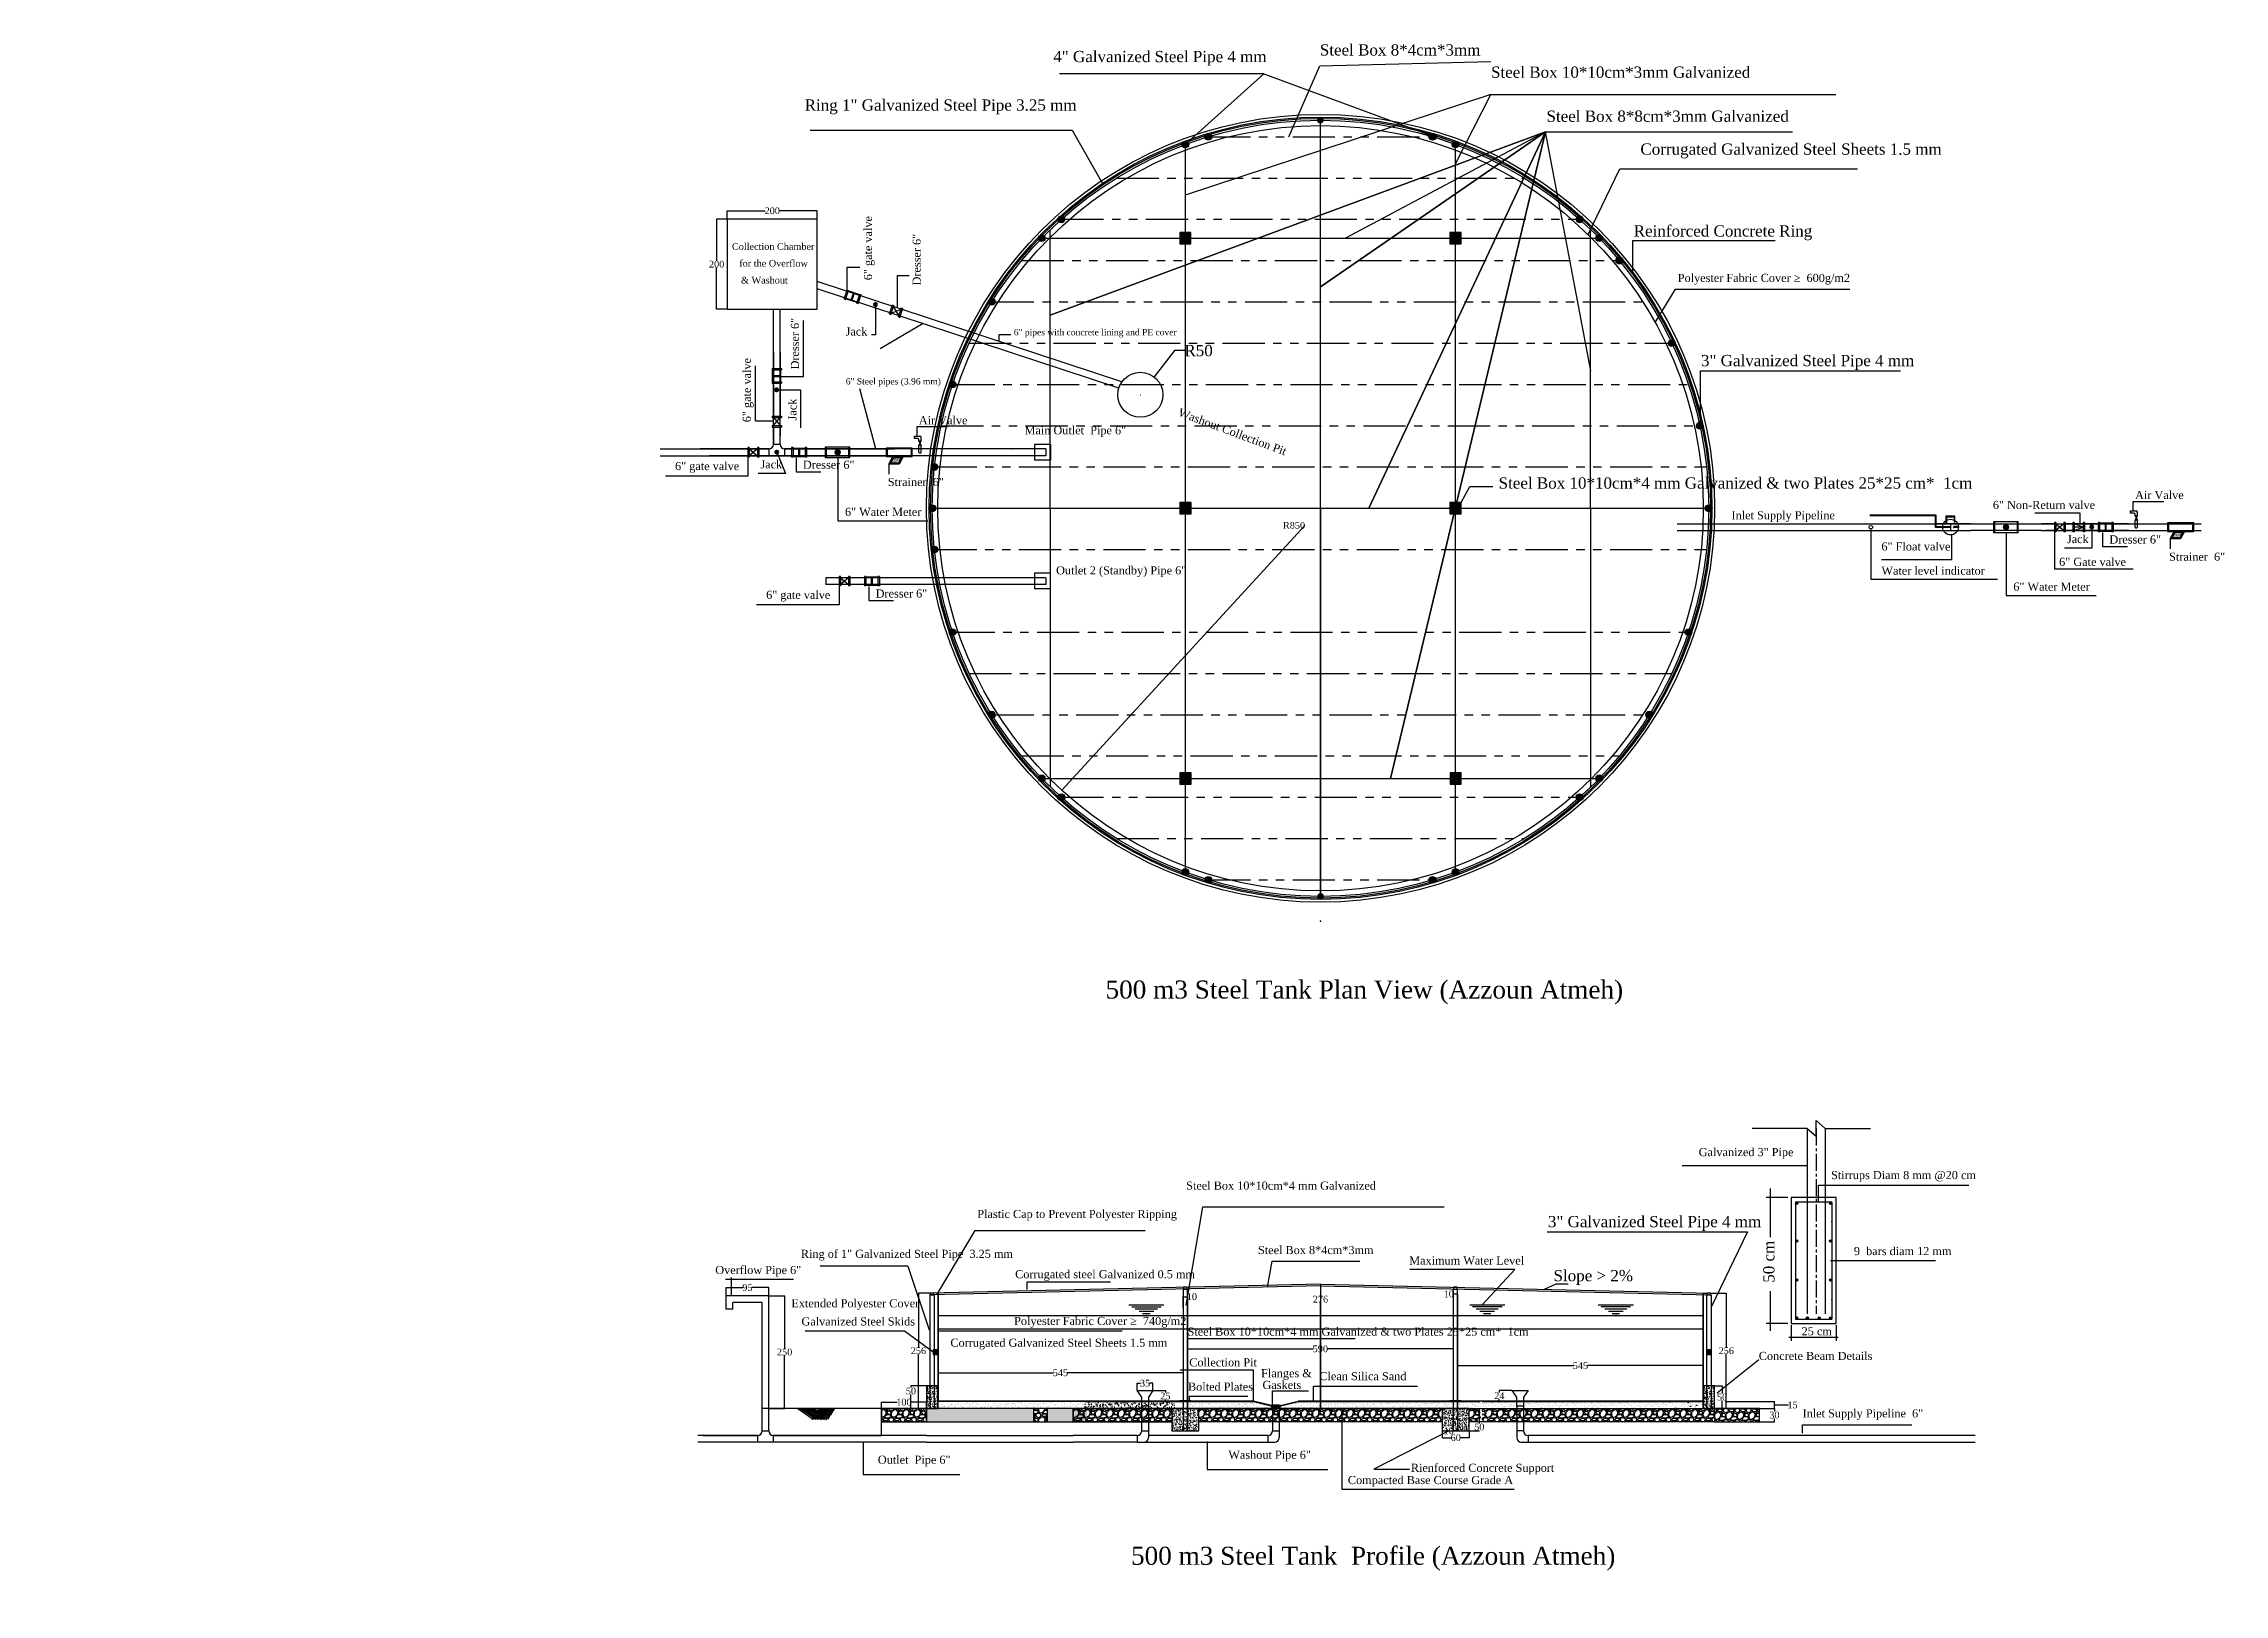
# Model space of a CAD drawing. Header units: centimetres. Extents: x 19229 to 24071, y 10219 to 13664.
import ezdxf

# ---------------------------------------------------------------- set-up
doc = ezdxf.new("R2010")
doc.units = ezdxf.units.CM
doc.linetypes.add('CENTER2', pattern=[1.125, 0.75, -0.125, 0.125, -0.125])
doc.linetypes.add('PHANTOM2', pattern=[1.25, 0.625, -0.125, 0.125, -0.125, 0.125, -0.125])
doc.layers.get('0').update_dxf_attribs({"linetype": 'CONTINUOUS'})
doc.layers.get('DEFPOINTS').update_dxf_attribs({"linetype": 'CONTINUOUS'})
doc.layers.add('DIM6', color=180, linetype='CONTINUOUS')
doc.styles.get("Standard").update_dxf_attribs({"font": 'times.ttf', "height": 20})
doc.styles.add('style2', font='times.ttf', dxfattribs={"height": 15})
doc.styles.add('style3', font='times.ttf', dxfattribs={"height": 25})
doc.dimstyles.get("Standard").update_dxf_attribs({"dimtxt": 15, "dimasz": 0.18, "dimexe": 0.18, "dimexo": 0.0625, "dimgap": 0.09, "dimtad": 0, "dimtih": 1, "dimtoh": 1, "dimdec": 0, "dimzin": 0, "dimdsep": 46, "dimtxsty": 'style2', "dimcen": 0.09, "dimadec": 0, "dimazin": 0, "dimtfac": 1, "dimtdec": 0, "dimtofl": 0, "dimtmove": 0, "dimatfit": 3, "dimfxl": 1, "dimtolj": 1, "dimtzin": 0, "dimarcsym": 0})
pattern_1 = [(37.5, (-124.63, 1031.876), (-1.60003, 48.941324), [0, -38.608, 0, -43.18, 0, -41.275]), (7.5, (-124.63, 1031.876), (44.95233, 71.68251), [0, -20.828, 0, -34.798, 0, -13.335]), (327.5, (-155.87, 1031.876), (79.09924, 0.14372), [0, -12.7, 0, -45.72, 0, -59.69]), (317.5, (-155.87, 1031.876), (76.35565, 22.29293), [0, -6.35, 0, -29.972, 0, -34.29])]

msp = doc.modelspace()

# ---------------------------------------------------------------- texts
at = {"color": 7, "style": 'style3'}
for s, height, p in [('Steel Box 8*4cm*3mm ', 25, (22062.6, 13637.5)), ('4" Galvanized Steel Pipe 4 mm', 25, (21470.7, 13622.8)), ('Steel Box 10*10cm*3mm Galvanized', 25, (22442.7, 13588.1)), (' Ring 1" Galvanized Steel Pipe 3.25 mm', 25, (20909.3, 13515.1)), ('Steel Box 8*8cm*3mm Galvanized', 25, (22565.9, 13490.3)), ('Corrugated Galvanized Steel Sheets 1.5 mm', 25, (22774.4, 13417.2)), ('Collection Chamber', 15, (20757.2, 13205.9)), ('Reinforced Concrete Ring', 25, (22759.6, 13235.4)), ('for the Overflow', 15, (20773.6, 13168.6)), (' & Washout', 15, (20771.7, 13131.1)), ('Polyester Fabric Cover ≥  600g/m2  ', 18, (22857.3, 13134.6)), ('Jack', 18, (21009.6, 13015.6)), ('6" pipes with concrete lining and PE cover', 14, (21383.1, 13016)), ('3" Galvanized Steel Pipe 4 mm', 25, (22908.9, 12947.5)), ('6" Steel pipes (3.96 mm) ', 14, (21010, 12906.9)), ('Air Valve', 18, (21172.2, 12818.4)), ('Main Outlet  Pipe 6"', 18, (21406.9, 12796.1)), ('6" gate valve', 18, (20630.9, 12716.7)), ('Jack', 18, (20820.5, 12720.5)), ('Dresser 6"', 18, (20914.7, 12719.6)), ('Strainer  6"', 18, (21103.3, 12681.3)), ('Steel Box 10*10cm*4 mm Galvanized & two Plates 25*25 cm*  1cm', 25, (22459.6, 12675.5)), ('6" Non-Return valve', 18, (23557, 12630.3)), ('Air Valve', 18, (23872.8, 12652.4)), ('6" Water Meter', 18, (21008.2, 12614.9)), ('Inlet Supply Pipeline', 18, (22976.7, 12607.3)), ('6" Float valve', 18, (23309.6, 12538.2)), ('Jack', 18, (23721.6, 12554.5)), ('Dresser 6"', 18, (23815.8, 12553.6)), ('Outlet 2 (Standby) Pipe 6"', 18, (21477, 12485)), ('Water level indicator', 18, (23309.6, 12484.4)), ('6" Gate valve', 18, (23704.2, 12503.9)), ('Strainer  6"', 18, (23948.4, 12515.3)), ('6" gate valve', 18, (20833.2, 12430.7)), ('6" gate valve', 18, (20833.2, 12430.7)), ('Dresser 6"', 18, (21076.3, 12433.6)), ('6" Water Meter', 18, (23602.5, 12448.9)), ('500 m3 Steel Tank Plan View (Azzoun Atmeh)', 40, (21586.7, 11542.9)), ('Galvanized 3" Pipe', 18, (22903.9, 11192.8)), ('Steel Box 10*10cm*4 mm Galvanized ', 18, (21765.8, 11118.4)), ('Stirrups Diam 8 mm @20 cm', 18, (23197.7, 11141.8)), ('Plastic Cap to Prevent Polyester Ripping ', 18, (21302, 11055.4)), ('3" Galvanized Steel Pipe 4 mm', 25, (22569, 11035)), ('Steel Box 8*4cm*3mm ', 18, (21925.2, 10975.3)), ('9  bars diam 12 mm', 18, (23248.4, 10973)), ('Overflow Pipe 6"', 18, (20720.2, 10931)), ('Ring of 1" Galvanized Steel Pipe  3.25 mm', 18, (20910.3, 10966.9)), ('Maximum Water Level', 18, (22261, 10952.1)), ('Corrugated steel Galvanized 0.5 mm ', 18, (21386, 10921.7)), ('Extended Polyester Cover ', 18, (20889.1, 10857)), ('Galvanized Steel Skids', 18, (20911.5, 10816.7)), ('Polyester Fabric Cover ≥  740g/m2  ', 18, (21383.7, 10817.8)), ('Steel Box 10*10cm*4 mm Galvanized & two Plates 25*25 cm*  1cm', 18, (21768.9, 10794.1)), (' 25 cm', 18, (23125.6, 10794.9)), ('Corrugated Galvanized Steel Sheets 1.5 mm', 18, (21242.3, 10769.4)), ('Concrete Beam Details', 18, (23037.3, 10740.1)), ('Collection Pit', 18, (21772.6, 10725.8)), ('Flanges &', 18, (21932.2, 10701.7)), ('Clean Silica Sand', 18, (22061.5, 10695.2)), ('Bolted Plates', 18, (21769.9, 10671.8)), ('Gaskets', 18, (21935.3, 10675.7)), ('Inlet Supply Pipeline  6"', 18, (23134.5, 10612.6)), ('Outlet  Pipe 6"', 18, (21081.2, 10509.6)), ('Washout Pipe 6"', 18, (21859.5, 10520.6)), ('Rienforced Concrete Support ', 18, (22264.7, 10491.6)), ('Compacted Base Course Grade A ', 18, (22124.9, 10464.4)), ('500 m3 Steel Tank  Profile (Azzoun Atmeh)', 40, (21643.3, 10285.2))]:
    msp.add_text(s, height=height, dxfattribs=at).set_placement(p)
for s, rotation, p in [('6" gate valve', 90, (21068.3, 13138.5)), ('Dresser 6"', 90, (21176.4, 13126.9)), ('Dresser 6"', 90, (20906, 12940.3)), ('6" gate valve', 90, (20799.3, 12823.1)), ('Jack', 90, (20900.5, 12827)), ('Washout Collection Pit', 339.516, (21746.6, 12837.9))]:
    msp.add_text(s, height=18, rotation=rotation, dxfattribs=at).set_placement(p)
at = {"color": 7, "ltscale": 20, "style": 'style3'}
msp.add_text('50 cm', height=25, rotation=90, dxfattribs=at).set_placement((23072, 10911.6))
msp.add_text('Slope > 2%%%', height=25, dxfattribs=at).set_placement((22581.5, 10915))
at = {"color": 7, "insert": (19228.8, 10219.4), "char_height": 7, "attachment_point": 1}
msp.add_mtext('\\A1;', dxfattribs=at)

# ---------------------------------------------------------------- blocks, each defined once
blk = doc.blocks.new('*D31')
at = {"color": 0, "lineweight": -2, "transparency": 16777216}
for p, q in [((21692.1, 10672.6), (21719.8, 10672.6)), ((21719.6, 10672.4), (21719.6, 10667.8)), ((21682.1, 10647.6), (21719.8, 10647.6)), ((21719.6, 10647.8), (21719.6, 10652.4))]:
    blk.add_line(p, q, dxfattribs=at)
at = {"color": 0, "transparency": 16777216}
for points in [[(21719.6, 10672.4), (21719.7, 10672.4), (21719.6, 10672.6)], [(21719.6, 10647.8), (21719.7, 10647.8), (21719.6, 10647.6)]]:
    blk.add_solid(points, dxfattribs=at)
at = {"layer": 'DEFPOINTS', "color": 0, "transparency": 16777216}
for p in [(21692, 10672.6), (21719.6, 10672.6), (21682, 10647.6)]:
    blk.add_point(p, dxfattribs=at)
at = {"color": 0, "transparency": 16777216, "insert": (21719.6, 10660.1), "char_height": 15, "attachment_point": 5, "style": 'style2'}
blk.add_mtext('\\A1;25', dxfattribs=at)
blk = doc.blocks.new('*D32')
at = {"color": 0, "lineweight": -2, "transparency": 16777216}
for p, q in [((21657, 10672.7), (21657, 10688.6)), ((21657.2, 10688.4), (21664.5, 10688.4)), ((21691.8, 10688.4), (21684.5, 10688.4)), ((21692, 10672.7), (21692, 10688.6))]:
    blk.add_line(p, q, dxfattribs=at)
at = {"color": 0, "transparency": 16777216}
for points in [[(21657.2, 10688.5), (21657.2, 10688.4), (21657, 10688.4)], [(21691.8, 10688.5), (21691.8, 10688.4), (21692, 10688.4)]]:
    blk.add_solid(points, dxfattribs=at)
at = {"layer": 'DEFPOINTS', "color": 0, "transparency": 16777216}
for p in [(21657, 10672.6), (21692, 10688.4), (21692, 10672.6)]:
    blk.add_point(p, dxfattribs=at)
at = {"color": 0, "transparency": 16777216, "insert": (21674.5, 10688.4), "char_height": 15, "attachment_point": 5, "style": 'style2'}
blk.add_mtext('\\A1;35', dxfattribs=at)
blk = doc.blocks.new('*D33')
at = {"color": 0, "lineweight": -2, "transparency": 16777216}
for p, q in [((23038.9, 10632.6), (23072.2, 10632.6)), ((23072, 10632.4), (23072, 10625.3)), ((23072, 10602.8), (23072, 10609.9)), ((23038.9, 10602.6), (23072.2, 10602.6))]:
    blk.add_line(p, q, dxfattribs=at)
at = {"color": 0, "transparency": 16777216}
for points in [[(23072, 10632.4), (23072, 10632.4), (23072, 10632.6)], [(23072, 10602.8), (23072, 10602.8), (23072, 10602.6)]]:
    blk.add_solid(points, dxfattribs=at)
at = {"layer": 'DEFPOINTS', "color": 0, "transparency": 16777216}
for p in [(23038.9, 10632.6), (23072, 10632.6), (23038.9, 10602.6)]:
    blk.add_point(p, dxfattribs=at)
at = {"color": 0, "transparency": 16777216, "insert": (23072, 10617.6), "char_height": 15, "attachment_point": 5, "style": 'style2'}
blk.add_mtext('\\A1;30', dxfattribs=at)
blk = doc.blocks.new('*D34')
at = {"color": 0, "lineweight": -2, "transparency": 16777216}
for p, q in [((22962.8, 10647.8), (23072.2, 10647.8)), ((23038.9, 10632.6), (23072.2, 10632.6)), ((23072, 10632.8), (23072, 10647.6)), ((23072, 10640.2), (23102.7, 10640.2)), ((23102.7, 10640.2), (23102.9, 10640.2))]:
    blk.add_line(p, q, dxfattribs=at)
at = {"color": 0, "transparency": 16777216}
for points in [[(23072, 10647.6), (23072, 10647.6), (23072, 10647.8)], [(23072, 10632.8), (23072, 10632.8), (23072, 10632.6)]]:
    blk.add_solid(points, dxfattribs=at)
at = {"layer": 'DEFPOINTS', "color": 0, "transparency": 16777216}
for p in [(22962.7, 10647.8), (23038.9, 10632.6), (23072, 10647.8)]:
    blk.add_point(p, dxfattribs=at)
at = {"color": 0, "transparency": 16777216, "insert": (23112.1, 10640.2), "char_height": 15, "attachment_point": 5, "style": 'style2'}
blk.add_mtext('\\A1;15', dxfattribs=at)
blk = doc.blocks.new('*D35')
at = {"color": 0, "lineweight": -2, "transparency": 16777216}
for p, q in [((20744.1, 10882.7), (20744.1, 10901)), ((20744.3, 10900.8), (20781.6, 10900.8)), ((20838.9, 10900.8), (20801.6, 10900.8)), ((20839.1, 10882.7), (20839.1, 10901))]:
    blk.add_line(p, q, dxfattribs=at)
at = {"color": 0, "transparency": 16777216}
for points in [[(20744.3, 10900.8), (20744.3, 10900.8), (20744.1, 10900.8)], [(20838.9, 10900.8), (20838.9, 10900.8), (20839.1, 10900.8)]]:
    blk.add_solid(points, dxfattribs=at)
at = {"layer": 'DEFPOINTS', "color": 0, "transparency": 16777216}
for p in [(20839.1, 10900.8), (20744.1, 10882.6), (20839.1, 10882.6)]:
    blk.add_point(p, dxfattribs=at)
at = {"color": 0, "transparency": 16777216, "insert": (20791.6, 10900.8), "char_height": 15, "attachment_point": 5, "style": 'style2'}
blk.add_mtext('\\A1;95', dxfattribs=at)
blk = doc.blocks.new('*D36')
at = {"color": 0, "lineweight": -2, "transparency": 16777216}
for p, q in [((21089.1, 10632.7), (21089.1, 10646.6)), ((21089.3, 10646.4), (21124.1, 10646.4)), ((21188.9, 10646.4), (21154.1, 10646.4)), ((21189.1, 10632.7), (21189.1, 10646.6))]:
    blk.add_line(p, q, dxfattribs=at)
at = {"color": 0, "transparency": 16777216}
for points in [[(21089.3, 10646.5), (21089.3, 10646.4), (21089.1, 10646.4)], [(21188.9, 10646.5), (21188.9, 10646.4), (21189.1, 10646.4)]]:
    blk.add_solid(points, dxfattribs=at)
at = {"layer": 'DEFPOINTS', "color": 0, "transparency": 16777216}
for p in [(21089.1, 10646.4), (21089.1, 10632.6), (21189.1, 10632.6)]:
    blk.add_point(p, dxfattribs=at)
at = {"color": 0, "transparency": 16777216, "insert": (21139.1, 10646.4), "char_height": 15, "attachment_point": 5, "style": 'style2'}
blk.add_mtext('\\A1;100', dxfattribs=at)
blk = doc.blocks.new('*D37')
at = {"color": 0, "lineweight": -2, "transparency": 16777216}
for p, q in [((20839.1, 10882.6), (20874.3, 10882.6)), ((20874.2, 10882.4), (20874.2, 10765.3)), ((20874.2, 10632.8), (20874.2, 10749.9)), ((20839.1, 10632.6), (20874.3, 10632.6))]:
    blk.add_line(p, q, dxfattribs=at)
at = {"color": 0, "transparency": 16777216}
for points in [[(20874.1, 10882.4), (20874.2, 10882.4), (20874.2, 10882.6)], [(20874.1, 10632.8), (20874.2, 10632.8), (20874.2, 10632.6)]]:
    blk.add_solid(points, dxfattribs=at)
at = {"layer": 'DEFPOINTS', "color": 0, "transparency": 16777216}
for p in [(20839.1, 10882.6), (20839.1, 10632.6), (20874.2, 10632.6)]:
    blk.add_point(p, dxfattribs=at)
at = {"color": 0, "transparency": 16777216, "insert": (20874.2, 10757.6), "char_height": 15, "attachment_point": 5, "style": 'style2'}
blk.add_mtext('\\A1;250', dxfattribs=at)
blk = doc.blocks.new('*D39')
at = {"color": 0, "lineweight": -2, "transparency": 16777216}
for p, q in [((22489.9, 10672.6), (22460.9, 10672.6)), ((22461.1, 10672.4), (22461.1, 10668.2)), ((22461.1, 10648.8), (22461.1, 10653)), ((22489.9, 10648.6), (22460.9, 10648.6))]:
    blk.add_line(p, q, dxfattribs=at)
at = {"color": 0, "transparency": 16777216}
for points in [[(22461.1, 10672.4), (22461.1, 10672.4), (22461.1, 10672.6)], [(22461.1, 10648.8), (22461.1, 10648.8), (22461.1, 10648.6)]]:
    blk.add_solid(points, dxfattribs=at)
at = {"layer": 'DEFPOINTS', "color": 0, "transparency": 16777216}
for p in [(22490, 10672.6), (22461.1, 10648.6), (22490, 10648.6)]:
    blk.add_point(p, dxfattribs=at)
at = {"color": 0, "transparency": 16777216, "insert": (22461.1, 10660.6), "char_height": 15, "attachment_point": 5, "style": 'style2'}
blk.add_mtext('\\A1;24', dxfattribs=at)
blk = doc.blocks.new('*D40')
at = {"color": 0, "lineweight": -2, "transparency": 16777216}
for p, q in [((20746.7, 13274.1), (20746.7, 13292.9)), ((20746.9, 13292.7), (20830.7, 13292.7)), ((20946.6, 13292.7), (20862.8, 13292.7)), ((20946.7, 13274.1), (20946.7, 13292.9))]:
    blk.add_line(p, q, dxfattribs=at)
at = {"color": 0, "transparency": 16777216}
for points in [[(20746.9, 13292.7), (20746.9, 13292.7), (20746.7, 13292.7)], [(20946.6, 13292.7), (20946.6, 13292.7), (20946.7, 13292.7)]]:
    blk.add_solid(points, dxfattribs=at)
at = {"layer": 'DEFPOINTS', "color": 0, "transparency": 16777216}
for p in [(20746.7, 13274), (20946.7, 13292.7), (20946.7, 13274)]:
    blk.add_point(p, dxfattribs=at)
at = {"color": 0, "transparency": 16777216, "insert": (20846.7, 13292.7), "char_height": 15, "attachment_point": 5, "style": 'style2'}
blk.add_mtext('\\A1;200', dxfattribs=at)
blk = doc.blocks.new('*D41')
at = {"color": 0, "lineweight": -2, "transparency": 16777216}
for p, q in [((20746.7, 13274), (20723, 13274)), ((20723.2, 13273.9), (20723.2, 13181.8)), ((20723.2, 13074.2), (20723.2, 13166.3)), ((20746.7, 13074), (20723, 13074))]:
    blk.add_line(p, q, dxfattribs=at)
at = {"color": 0, "transparency": 16777216}
for points in [[(20723.2, 13273.9), (20723.2, 13273.9), (20723.2, 13274)], [(20723.2, 13074.2), (20723.2, 13074.2), (20723.2, 13074)]]:
    blk.add_solid(points, dxfattribs=at)
at = {"layer": 'DEFPOINTS', "color": 0, "transparency": 16777216}
for p in [(20723.2, 13274), (20746.7, 13274), (20746.7, 13074)]:
    blk.add_point(p, dxfattribs=at)
at = {"color": 0, "transparency": 16777216, "insert": (20723.2, 13174), "char_height": 15, "attachment_point": 5, "style": 'style2'}
blk.add_mtext('\\A1;200', dxfattribs=at)
blk = doc.blocks.new('*D42')
at = {"color": 0, "lineweight": -2, "transparency": 16777216}
for p, q in [((21740.2, 12982), (21694.9, 12923.6)), ((21763.5, 12982), (21740.2, 12982)), ((21664, 12884), (21664.2, 12884)), ((21664.1, 12883.9), (21664.1, 12884.1))]:
    blk.add_line(p, q, dxfattribs=at)
at = {"color": 0, "transparency": 16777216}
blk.add_solid([(21694.9, 12923.6), (21694.9, 12923.6), (21694.8, 12923.5)], dxfattribs=at)
at = {"layer": 'DEFPOINTS', "color": 0, "transparency": 16777216}
for p in [(21664.1, 12884), (21694.8, 12923.5)]:
    blk.add_point(p, dxfattribs=at)
at = {"color": 0, "transparency": 16777216, "insert": (21793.4, 12982), "char_height": 25, "attachment_point": 5, "style": 'style3'}
blk.add_mtext('\\A1;R50', dxfattribs=at)
blk = doc.blocks.new('*D46')
at = {"color": 0, "lineweight": -2, "ltscale": 20, "transparency": 16777216}
for p, q in [((22938.9, 10682.7), (22956, 10682.7)), ((22955.8, 10682.5), (22955.8, 10665.4)), ((22938.9, 10632.6), (22956, 10632.6)), ((22955.8, 10632.8), (22955.8, 10649.9))]:
    blk.add_line(p, q, dxfattribs=at)
at = {"color": 0, "ltscale": 20, "transparency": 16777216}
for points in [[(22955.8, 10682.5), (22955.9, 10682.5), (22955.8, 10682.7)], [(22955.8, 10632.8), (22955.9, 10632.8), (22955.8, 10632.6)]]:
    blk.add_solid(points, dxfattribs=at)
at = {"layer": 'DEFPOINTS', "color": 0, "ltscale": 20, "transparency": 16777216}
for p in [(22938.8, 10682.7), (22955.8, 10682.7), (22938.9, 10632.6)]:
    blk.add_point(p, dxfattribs=at)
at = {"color": 0, "ltscale": 20, "transparency": 16777216, "insert": (22955.8, 10657.7), "char_height": 15, "attachment_point": 5, "style": 'style2'}
blk.add_mtext('\\A1;50', dxfattribs=at)
blk = doc.blocks.new('*D47')
at = {"color": 0, "lineweight": -2, "ltscale": 20, "transparency": 16777216}
for p, q in [((21189, 10682.6), (21154.4, 10682.6)), ((21154.6, 10682.4), (21154.6, 10678.8)), ((21154.6, 10632.8), (21154.6, 10663.4)), ((21189, 10632.6), (21154.4, 10632.6))]:
    blk.add_line(p, q, dxfattribs=at)
at = {"color": 0, "ltscale": 20, "transparency": 16777216}
for points in [[(21154.6, 10682.4), (21154.6, 10682.4), (21154.6, 10682.6)], [(21154.6, 10632.8), (21154.6, 10632.8), (21154.6, 10632.6)]]:
    blk.add_solid(points, dxfattribs=at)
at = {"layer": 'DEFPOINTS', "color": 0, "ltscale": 20, "transparency": 16777216}
for p in [(21154.6, 10682.6), (21189.1, 10682.6), (21189.1, 10632.6)]:
    blk.add_point(p, dxfattribs=at)
at = {"color": 0, "ltscale": 20, "transparency": 16777216, "insert": (21154.6, 10671.1), "char_height": 15, "attachment_point": 5, "style": 'style2'}
blk.add_mtext('\\A1;50', dxfattribs=at)
blk = doc.blocks.new('*D48')
at = {"color": 0, "lineweight": -2, "ltscale": 20, "transparency": 16777216}
for p, q in [((22334.4, 10582.6), (22334.4, 10567.3)), ((22334.6, 10567.4), (22354.2, 10567.4)), ((22394.3, 10567.4), (22374.7, 10567.4)), ((22394.4, 10582.6), (22394.4, 10567.3))]:
    blk.add_line(p, q, dxfattribs=at)
at = {"color": 0, "ltscale": 20, "transparency": 16777216}
for points in [[(22334.6, 10567.5), (22334.6, 10567.4), (22334.4, 10567.4)], [(22394.3, 10567.5), (22394.3, 10567.4), (22394.4, 10567.4)]]:
    blk.add_solid(points, dxfattribs=at)
at = {"layer": 'DEFPOINTS', "color": 0, "ltscale": 20, "transparency": 16777216}
for p in [(22334.4, 10582.6), (22394.4, 10582.6), (22394.4, 10567.4)]:
    blk.add_point(p, dxfattribs=at)
at = {"color": 0, "ltscale": 20, "transparency": 16777216, "insert": (22364.4, 10567.4), "char_height": 15, "attachment_point": 5, "style": 'style2'}
blk.add_mtext('\\A1;60', dxfattribs=at)
blk = doc.blocks.new('*D49')
at = {"color": 0, "lineweight": -2, "ltscale": 20, "transparency": 16777216}
for p, q in [((22394.5, 10632.6), (22416.8, 10632.6)), ((22416.6, 10632.4), (22416.6, 10599)), ((22394.5, 10582.6), (22416.8, 10582.6)), ((22416.6, 10582.7), (22416.6, 10583.6))]:
    blk.add_line(p, q, dxfattribs=at)
at = {"color": 0, "ltscale": 20, "transparency": 16777216}
for points in [[(22416.5, 10632.4), (22416.6, 10632.4), (22416.6, 10632.6)], [(22416.5, 10582.7), (22416.6, 10582.7), (22416.6, 10582.6)]]:
    blk.add_solid(points, dxfattribs=at)
at = {"layer": 'DEFPOINTS', "color": 0, "ltscale": 20, "transparency": 16777216}
for p in [(22394.4, 10632.6), (22394.4, 10582.6), (22416.6, 10582.6)]:
    blk.add_point(p, dxfattribs=at)
at = {"color": 0, "ltscale": 20, "transparency": 16777216, "insert": (22416.6, 10591.3), "char_height": 15, "attachment_point": 5, "style": 'style2'}
blk.add_mtext('\\A1;50', dxfattribs=at)
blk = doc.blocks.new('*D51')
at = {"color": 0, "lineweight": -2, "ltscale": 20, "transparency": 16777216}
for p, q in [((21214.1, 10711.7), (21214.1, 10711.8)), ((21214.3, 10711.6), (21471.1, 10711.6)), ((21758.8, 10711.6), (21501.9, 10711.6)), ((21758.9, 10711.7), (21758.9, 10711.8))]:
    blk.add_line(p, q, dxfattribs=at)
at = {"color": 0, "ltscale": 20, "transparency": 16777216}
for points in [[(21214.3, 10711.7), (21214.3, 10711.6), (21214.1, 10711.6)], [(21758.8, 10711.7), (21758.8, 10711.6), (21758.9, 10711.6)]]:
    blk.add_solid(points, dxfattribs=at)
at = {"layer": 'DEFPOINTS', "color": 0, "ltscale": 20, "transparency": 16777216}
for p in [(21214.1, 10711.6), (21758.9, 10711.6), (21758.9, 10711.6)]:
    blk.add_point(p, dxfattribs=at)
at = {"color": 0, "ltscale": 20, "transparency": 16777216, "insert": (21486.5, 10711.6), "char_height": 15, "attachment_point": 5, "style": 'style2'}
blk.add_mtext('\\A1;545', dxfattribs=at)
blk = doc.blocks.new('*D52')
at = {"color": 0, "lineweight": -2, "ltscale": 20, "transparency": 16777216}
for p, q in [((21768.9, 10774.6), (21768.9, 10764.6)), ((21769.1, 10764.8), (22047.9, 10764.8)), ((22358.3, 10764.8), (22079.5, 10764.8)), ((22358.4, 10774.6), (22358.4, 10764.6))]:
    blk.add_line(p, q, dxfattribs=at)
at = {"color": 0, "ltscale": 20, "transparency": 16777216}
for points in [[(21769.1, 10764.8), (21769.1, 10764.7), (21768.9, 10764.8)], [(22358.3, 10764.8), (22358.3, 10764.7), (22358.4, 10764.8)]]:
    blk.add_solid(points, dxfattribs=at)
at = {"layer": 'DEFPOINTS', "color": 0, "ltscale": 20, "transparency": 16777216}
for p in [(21768.9, 10774.6), (22358.4, 10774.6), (22358.4, 10764.8)]:
    blk.add_point(p, dxfattribs=at)
at = {"color": 0, "ltscale": 20, "transparency": 16777216, "insert": (22063.7, 10764.8), "char_height": 15, "attachment_point": 5, "style": 'style2'}
blk.add_mtext('\\A1;590', dxfattribs=at)
blk = doc.blocks.new('*D53')
at = {"color": 0, "lineweight": -2, "ltscale": 20, "transparency": 16777216}
for p, q in [((22368.4, 10715.5), (22368.4, 10727.7)), ((22368.6, 10727.5), (22625.7, 10727.5)), ((22913.7, 10727.5), (22656.6, 10727.5)), ((22913.9, 10715.5), (22913.9, 10727.7))]:
    blk.add_line(p, q, dxfattribs=at)
at = {"color": 0, "ltscale": 20, "transparency": 16777216}
for points in [[(22368.6, 10727.6), (22368.6, 10727.5), (22368.4, 10727.5)], [(22913.7, 10727.6), (22913.7, 10727.5), (22913.9, 10727.5)]]:
    blk.add_solid(points, dxfattribs=at)
at = {"layer": 'DEFPOINTS', "color": 0, "ltscale": 20, "transparency": 16777216}
for p in [(22368.4, 10715.4), (22913.9, 10727.5), (22913.9, 10715.4)]:
    blk.add_point(p, dxfattribs=at)
at = {"color": 0, "ltscale": 20, "transparency": 16777216, "insert": (22641.2, 10727.5), "char_height": 15, "attachment_point": 5, "style": 'style2'}
blk.add_mtext('\\A1;545', dxfattribs=at)
blk = doc.blocks.new('*D54')
at = {"color": 0, "lineweight": -2, "ltscale": 20, "transparency": 16777216}
for p, q in [((21197.5, 10888.6), (21171.1, 10888.6)), ((21171.3, 10888.4), (21171.3, 10768.3)), ((21171.3, 10632.8), (21171.3, 10752.9)), ((21173.9, 10632.6), (21171.1, 10632.6))]:
    blk.add_line(p, q, dxfattribs=at)
at = {"color": 0, "ltscale": 20, "transparency": 16777216}
for points in [[(21171.3, 10888.4), (21171.3, 10888.4), (21171.3, 10888.6)], [(21171.3, 10632.8), (21171.3, 10632.8), (21171.3, 10632.6)]]:
    blk.add_solid(points, dxfattribs=at)
at = {"layer": 'DEFPOINTS', "color": 0, "ltscale": 20, "transparency": 16777216}
for p in [(21171.3, 10888.6), (21197.6, 10888.6), (21173.9, 10632.6)]:
    blk.add_point(p, dxfattribs=at)
at = {"color": 0, "ltscale": 20, "transparency": 16777216, "insert": (21171.3, 10760.6), "char_height": 15, "attachment_point": 5, "style": 'style2'}
blk.add_mtext('\\A1;256', dxfattribs=at)
blk = doc.blocks.new('*D57')
at = {"color": 0, "lineweight": -2, "ltscale": 20, "transparency": 16777216}
for p, q in [((22930.4, 10888.6), (22965.2, 10888.6)), ((22965, 10888.4), (22965, 10768.4)), ((22965, 10632.9), (22965, 10752.9)), ((22938.9, 10632.7), (22965.2, 10632.7))]:
    blk.add_line(p, q, dxfattribs=at)
at = {"color": 0, "ltscale": 20, "transparency": 16777216}
for points in [[(22965, 10888.4), (22965, 10888.4), (22965, 10888.6)], [(22965, 10632.9), (22965, 10632.9), (22965, 10632.7)]]:
    blk.add_solid(points, dxfattribs=at)
at = {"layer": 'DEFPOINTS', "color": 0, "ltscale": 20, "transparency": 16777216}
for p in [(22930.4, 10888.6), (22965, 10888.6), (22938.8, 10632.7)]:
    blk.add_point(p, dxfattribs=at)
at = {"color": 0, "ltscale": 20, "transparency": 16777216, "insert": (22965, 10760.7), "char_height": 15, "attachment_point": 5, "style": 'style2'}
blk.add_mtext('\\A1;256', dxfattribs=at)
blk = doc.blocks.new('*D60')
at = {"color": 0, "lineweight": -2, "ltscale": 20, "transparency": 16777216}
for p, q in [((22063.9, 10908.6), (22063.8, 10908.6)), ((22064, 10908.4), (22064, 10882.9)), ((22064, 10632.8), (22064, 10867.4)), ((22063.9, 10632.6), (22063.8, 10632.6))]:
    blk.add_line(p, q, dxfattribs=at)
at = {"color": 0, "ltscale": 20, "transparency": 16777216}
for points in [[(22063.9, 10908.4), (22064, 10908.4), (22064, 10908.6)], [(22063.9, 10632.8), (22064, 10632.8), (22064, 10632.6)]]:
    blk.add_solid(points, dxfattribs=at)
at = {"layer": 'DEFPOINTS', "color": 0, "ltscale": 20, "transparency": 16777216}
for p in [(22064, 10908.6), (22064, 10908.6), (22064, 10632.6)]:
    blk.add_point(p, dxfattribs=at)
at = {"color": 0, "ltscale": 20, "transparency": 16777216, "insert": (22064, 10875.1), "char_height": 15, "attachment_point": 5, "style": 'style2'}
blk.add_mtext('\\A1;276', dxfattribs=at)
blk = doc.blocks.new('*D66')
at = {"color": 0, "lineweight": -2, "ltscale": 20, "transparency": 16777216}
for p, q in [((22358.4, 10727.5), (22358.4, 10582.4)), ((22368.4, 10727.5), (22368.4, 10582.4)), ((22358.4, 10582.6), (22358.3, 10582.6)), ((22368.3, 10582.6), (22358.6, 10582.6))]:
    blk.add_line(p, q, dxfattribs=at)
at = {"color": 0, "ltscale": 20, "transparency": 16777216}
for points in [[(22358.6, 10582.7), (22358.6, 10582.6), (22358.4, 10582.6)], [(22368.3, 10582.7), (22368.3, 10582.6), (22368.4, 10582.6)]]:
    blk.add_solid(points, dxfattribs=at)
at = {"layer": 'DEFPOINTS', "color": 0, "ltscale": 20, "transparency": 16777216}
for p in [(22358.4, 10727.5), (22368.4, 10727.5), (22358.4, 10582.6)]:
    blk.add_point(p, dxfattribs=at)
at = {"color": 0, "ltscale": 20, "transparency": 16777216, "insert": (22348.8, 10582.6), "char_height": 15, "attachment_point": 5, "style": 'style2'}
blk.add_mtext('\\A1;10', dxfattribs=at)
blk = doc.blocks.new('*D67')
at = {"color": 0, "lineweight": -2, "ltscale": 20, "transparency": 16777216}
for p, q in [((22358.4, 10727.7), (22358.4, 10582.4)), ((22368.4, 10727.7), (22368.4, 10582.4)), ((22358.4, 10582.6), (22358.3, 10582.6)), ((22368.3, 10582.6), (22358.6, 10582.6))]:
    blk.add_line(p, q, dxfattribs=at)
at = {"color": 0, "ltscale": 20, "transparency": 16777216}
for points in [[(22358.6, 10582.7), (22358.6, 10582.6), (22358.4, 10582.6)], [(22368.3, 10582.7), (22368.3, 10582.6), (22368.4, 10582.6)]]:
    blk.add_solid(points, dxfattribs=at)
at = {"layer": 'DEFPOINTS', "color": 0, "ltscale": 20, "transparency": 16777216}
for p in [(22358.4, 10727.7), (22368.4, 10727.7), (22358.4, 10582.6)]:
    blk.add_point(p, dxfattribs=at)
at = {"color": 0, "ltscale": 20, "transparency": 16777216, "insert": (22348.8, 10582.6), "char_height": 15, "attachment_point": 5, "style": 'style2'}
blk.add_mtext('\\A1;10', dxfattribs=at)
blk = doc.blocks.new('*D69')
at = {"color": 0, "lineweight": -2, "ltscale": 20, "transparency": 16777216}
for p, q in [((22358.4, 10727.7), (22358.4, 10582.4)), ((22368.4, 10727.7), (22368.4, 10582.4)), ((22358.4, 10582.6), (22358.3, 10582.6)), ((22368.3, 10582.6), (22358.6, 10582.6))]:
    blk.add_line(p, q, dxfattribs=at)
at = {"color": 0, "ltscale": 20, "transparency": 16777216}
for points in [[(22358.6, 10582.7), (22358.6, 10582.6), (22358.4, 10582.6)], [(22368.3, 10582.7), (22368.3, 10582.6), (22368.4, 10582.6)]]:
    blk.add_solid(points, dxfattribs=at)
at = {"layer": 'DEFPOINTS', "color": 0, "ltscale": 20, "transparency": 16777216}
for p in [(22358.4, 10727.7), (22368.4, 10727.7), (22358.4, 10582.6)]:
    blk.add_point(p, dxfattribs=at)
at = {"color": 0, "ltscale": 20, "transparency": 16777216, "insert": (22348.8, 10582.6), "char_height": 15, "attachment_point": 5, "style": 'style2'}
blk.add_mtext('\\A1;10', dxfattribs=at)
blk = doc.blocks.new('*D71')
at = {"color": 0, "lineweight": -2, "ltscale": 20, "transparency": 16777216}
for p, q in [((22358.5, 10727.9), (22358.5, 10582.4)), ((22368.4, 10727.7), (22368.4, 10582.4)), ((22358.5, 10582.6), (22358.3, 10582.6)), ((22368.3, 10582.6), (22358.7, 10582.6))]:
    blk.add_line(p, q, dxfattribs=at)
at = {"color": 0, "ltscale": 20, "transparency": 16777216}
for points in [[(22358.7, 10582.7), (22358.7, 10582.6), (22358.5, 10582.6)], [(22368.3, 10582.7), (22368.3, 10582.6), (22368.4, 10582.6)]]:
    blk.add_solid(points, dxfattribs=at)
at = {"layer": 'DEFPOINTS', "color": 0, "ltscale": 20, "transparency": 16777216}
for p in [(22358.5, 10727.9), (22368.4, 10727.7), (22358.5, 10582.6)]:
    blk.add_point(p, dxfattribs=at)
at = {"color": 0, "ltscale": 20, "transparency": 16777216, "insert": (22348.9, 10582.6), "char_height": 15, "attachment_point": 5, "style": 'style2'}
blk.add_mtext('\\A1;10', dxfattribs=at)
blk = doc.blocks.new('*D72')
at = {"color": 0, "lineweight": -2, "ltscale": 20, "transparency": 16777216}
for p, q in [((22358.4, 10727.4), (22358.4, 10582.4)), ((22368.6, 10727.4), (22368.6, 10582.4)), ((22358.4, 10582.6), (22358.3, 10582.6)), ((22368.4, 10582.6), (22358.6, 10582.6))]:
    blk.add_line(p, q, dxfattribs=at)
at = {"color": 0, "ltscale": 20, "transparency": 16777216}
for points in [[(22358.6, 10582.7), (22358.6, 10582.6), (22358.4, 10582.6)], [(22368.4, 10582.7), (22368.4, 10582.6), (22368.6, 10582.6)]]:
    blk.add_solid(points, dxfattribs=at)
at = {"layer": 'DEFPOINTS', "color": 0, "ltscale": 20, "transparency": 16777216}
for p in [(22358.4, 10727.5), (22368.6, 10727.5), (22358.4, 10582.6)]:
    blk.add_point(p, dxfattribs=at)
at = {"color": 0, "ltscale": 20, "transparency": 16777216, "insert": (22348.8, 10582.6), "char_height": 15, "attachment_point": 5, "style": 'style2'}
blk.add_mtext('\\A1;10', dxfattribs=at)
blk = doc.blocks.new('*D73')
at = {"color": 0, "lineweight": -2, "ltscale": 20, "transparency": 16777216}
for p, q in [((22358.4, 10886.6), (22358.3, 10886.6)), ((22358.4, 10880.7), (22358.4, 10886.8)), ((22368.3, 10886.6), (22358.6, 10886.6)), ((22368.4, 10880.7), (22368.4, 10886.8))]:
    blk.add_line(p, q, dxfattribs=at)
at = {"color": 0, "ltscale": 20, "transparency": 16777216}
for points in [[(22358.6, 10886.7), (22358.6, 10886.6), (22358.4, 10886.6)], [(22368.3, 10886.7), (22368.3, 10886.6), (22368.4, 10886.6)]]:
    blk.add_solid(points, dxfattribs=at)
at = {"layer": 'DEFPOINTS', "color": 0, "ltscale": 20, "transparency": 16777216}
for p in [(22358.4, 10886.6), (22358.4, 10880.6), (22368.4, 10880.6)]:
    blk.add_point(p, dxfattribs=at)
at = {"color": 0, "ltscale": 20, "transparency": 16777216, "insert": (22348.8, 10886.6), "char_height": 15, "attachment_point": 5, "style": 'style2'}
blk.add_mtext('\\A1;10', dxfattribs=at)
blk = doc.blocks.new('*D74')
at = {"color": 0, "lineweight": -2, "ltscale": 20, "transparency": 16777216}
for p, q in [((21758.9, 10856.1), (21758.9, 10880.8)), ((21759.1, 10880.6), (21768.8, 10880.6)), ((21768.9, 10856.1), (21768.9, 10880.8)), ((21768.9, 10880.6), (21769.1, 10880.6))]:
    blk.add_line(p, q, dxfattribs=at)
at = {"color": 0, "ltscale": 20, "transparency": 16777216}
for points in [[(21759.1, 10880.7), (21759.1, 10880.6), (21758.9, 10880.6)], [(21768.8, 10880.7), (21768.8, 10880.6), (21768.9, 10880.6)]]:
    blk.add_solid(points, dxfattribs=at)
at = {"layer": 'DEFPOINTS', "color": 0, "ltscale": 20, "transparency": 16777216}
for p in [(21758.9, 10856), (21768.9, 10880.6), (21768.9, 10856)]:
    blk.add_point(p, dxfattribs=at)
at = {"color": 0, "ltscale": 20, "transparency": 16777216, "insert": (21778.6, 10880.6), "char_height": 15, "attachment_point": 5, "style": 'style2'}
blk.add_mtext('\\A1;10', dxfattribs=at)
blk = doc.blocks.new('*D77')
at = {"color": 0, "lineweight": -2, "ltscale": 20, "transparency": 16777216}
for p, q in [((22029, 12593.7), (21489.5, 12005.8)), ((22028.9, 12593.7), (22029, 12593.7))]:
    blk.add_line(p, q, dxfattribs=at)
at = {"color": 0, "ltscale": 20, "transparency": 16777216}
blk.add_solid([(21489.5, 12005.8), (21489.5, 12005.7), (21489.4, 12005.6)], dxfattribs=at)
at = {"layer": 'DEFPOINTS', "color": 0, "ltscale": 20, "transparency": 16777216}
for p in [(22064.1, 12631.9), (21489.4, 12005.6)]:
    blk.add_point(p, dxfattribs=at)
at = {"color": 0, "ltscale": 20, "transparency": 16777216, "insert": (22005.3, 12593.7), "char_height": 15, "attachment_point": 5, "style": 'style2'}
blk.add_mtext('\\A1;R850', dxfattribs=at)

# ---------------------------------------------------------------- dimensions: what is measured, and where the dimension line sits
at = {"color": 7}
for p1, p2, distance, picture, middle in [((20746.7, 13074), (20746.7, 13274), 23.5, '*D41', (20723.2, 13174)), ((20746.7, 13274), (20946.7, 13274), 18.7, '*D40', (20846.7, 13292.7))]:
    dim = msp.add_aligned_dim(p1=p1, p2=p2, distance=distance, dimstyle='Standard', dxfattribs=at)
    dim.commit()
    dim.dimension.update_dxf_attribs({"geometry": picture, "text_midpoint": middle})
dim = msp.add_radius_dim(center=(21664.1, 12884), mpoint=(21694.8, 12923.5), dimstyle='Standard', override={"dimtxsty": 'style3'}, dxfattribs=at)
dim.commit()
dim.dimension.update_dxf_attribs({"geometry": '*D42', "text_midpoint": (21793.4, 12982), "dimtype": 164})
at = {"color": 7, "ltscale": 20}
dim = msp.add_radius_dim(center=(22064.1, 12631.9), mpoint=(21489.4, 12005.6), dimstyle='Standard', dxfattribs=at)
dim.commit()
dim.dimension.update_dxf_attribs({"geometry": '*D77', "text_midpoint": (22005.3, 12593.7), "dimtype": 164})
at = {"color": 7}
for base, p1, p2, picture, middle in [((20839.1, 10900.8), (20744.1, 10882.6), (20839.1, 10882.6), '*D35', (20791.6, 10900.8)), ((21089.1, 10646.4), (21189.1, 10632.6), (21089.1, 10632.6), '*D36', (21139.1, 10646.4)), ((21692, 10688.4), (21657, 10672.6), (21692, 10672.6), '*D32', (21674.5, 10688.4))]:
    dim = msp.add_linear_dim(base=base, p1=p1, p2=p2, dimstyle='Standard', dxfattribs=at)
    dim.commit()
    dim.dimension.update_dxf_attribs({"geometry": picture, "text_midpoint": middle})
at = {"color": 7, "ltscale": 20}
for base, p1, p2, picture, middle in [((22064, 10908.6), (22064, 10632.6), (22064, 10908.6), '*D60', (22064, 10875.1)), ((21154.6, 10682.6), (21189.1, 10632.6), (21189.1, 10682.6), '*D47', (21154.6, 10671.1)), ((22416.6, 10582.6), (22394.4, 10632.6), (22394.4, 10582.6), '*D49', (22416.6, 10591.3))]:
    dim = msp.add_linear_dim(base=base, p1=p1, p2=p2, angle=90, dimstyle='Standard', dxfattribs=at)
    dim.commit()
    dim.dimension.update_dxf_attribs({"geometry": picture, "text_midpoint": middle, "dimtype": 160})
for base, p1, p2, picture, middle in [((22358.4, 10886.6), (22368.4, 10880.6), (22358.4, 10880.6), '*D73', (22348.8, 10886.6)), ((21768.9, 10880.6), (21758.9, 10856), (21768.9, 10856), '*D74', (21778.6, 10880.6)), ((22358.4483, 10764.771), (21768.9355, 10774.645), (22358.4483, 10774.645), '*D52', (22063.6919, 10764.771)), ((21758.9, 10711.6), (21214.1, 10711.6), (21758.9, 10711.6), '*D51', (21486.5, 10711.6)), ((22358.4, 10582.6), (22368.4, 10727.7), (22358.4, 10727.7), '*D67', (22348.8, 10582.6)), ((22358.4, 10582.6), (22368.4, 10727.7), (22358.4, 10727.7), '*D69', (22348.8, 10582.6)), ((22358.4, 10582.6), (22368.4, 10727.5), (22358.4, 10727.5), '*D66', (22348.8, 10582.6)), ((22358.4, 10582.6), (22368.6, 10727.5), (22358.4, 10727.5), '*D72', (22348.8, 10582.6)), ((22358.5, 10582.6), (22368.4, 10727.7), (22358.5, 10727.9), '*D71', (22348.9, 10582.6)), ((22913.8519, 10727.533), (22368.4483, 10715.4419), (22913.8519, 10715.4419), '*D53', (22641.1501, 10727.533)), ((22394.4, 10567.4), (22334.4, 10582.6), (22394.4, 10582.6), '*D48', (22364.4, 10567.4))]:
    dim = msp.add_linear_dim(base=base, p1=p1, p2=p2, dimstyle='Standard', dxfattribs=at)
    dim.commit()
    dim.dimension.update_dxf_attribs({"geometry": picture, "text_midpoint": middle})
at = {"color": 7}
for base, p1, p2, picture, middle in [((20874.2, 10632.6), (20839.1, 10882.6), (20839.1, 10632.6), '*D37', (20874.2, 10757.6)), ((21719.6, 10672.6), (21682, 10647.6), (21692, 10672.6), '*D31', (21719.6, 10660.1)), ((22461.1, 10648.6), (22490, 10672.6), (22490, 10648.6), '*D39', (22461.1, 10660.6)), ((23072, 10632.6), (23038.9, 10602.6), (23038.9, 10632.6), '*D33', (23072, 10617.6))]:
    dim = msp.add_linear_dim(base=base, p1=p1, p2=p2, angle=90, dimstyle='Standard', dxfattribs=at)
    dim.commit()
    dim.dimension.update_dxf_attribs({"geometry": picture, "text_midpoint": middle})
at = {"color": 7, "ltscale": 20}
for base, p1, p2, picture, middle in [((21171.3, 10888.6), (21173.9, 10632.6), (21197.6, 10888.6), '*D54', (21171.3, 10760.6)), ((22965, 10888.6), (22938.8, 10632.7), (22930.4, 10888.6), '*D57', (22965, 10760.7)), ((22955.8, 10682.7), (22938.9, 10632.6), (22938.8, 10682.7), '*D46', (22955.8, 10657.7))]:
    dim = msp.add_linear_dim(base=base, p1=p1, p2=p2, angle=90, dimstyle='Standard', dxfattribs=at)
    dim.commit()
    dim.dimension.update_dxf_attribs({"geometry": picture, "text_midpoint": middle})
at = {"color": 7}
dim = msp.add_linear_dim(base=(23072, 10647.8), p1=(23038.9, 10632.6), p2=(22962.7, 10647.8), angle=90, dimstyle='Standard', override={"dimtmove": 1}, dxfattribs=at)
dim.commit()
dim.dimension.update_dxf_attribs({"geometry": '*D34', "text_midpoint": (23103, 10640.2)})

# ---------------------------------------------------------------- hatches: boundary and pattern name
at = {"ltscale": 20}
h = msp.add_hatch(color=7, dxfattribs=at)
h.dxf.hatch_style = 1
h.paths.add_polyline_path([(22930.1, 12631.9, -1), (21198.1, 12631.9, -0.19298), (21437.9, 13230.1, -0.060586), (21437.7, 13231.9, -0.100618), (21438.3, 13234.8, 0.194078), (21195.1, 12631.9, 1), (22933.1, 12631.9, 0.647529), (21486, 13280.7, -0.162192), (21490.8, 13280.9, -0.646028)])
h.paths.add_polyline_path([(21481.3, 13272.5, -0.043026), (21481.2, 13273.7, -0.11834), (21482, 13277.1, 0.015958), (21442, 13238.7, -0.162192), (21446.7, 13239.2, -0.013841)], flags=17)
h.paths.add_polyline_path([(22453, 12668.4), (23494.5, 12668.4), (23494.5, 12707.7), (22453, 12707.7)], flags=9)
at = {"ltscale": 100}
h = msp.add_hatch(color=7, dxfattribs=at)
h.dxf.hatch_style = 1
h.paths.add_polyline_path([(21822.5, 13457.1, 1), (21807.5, 13457.1, 1)])
h = msp.add_hatch(color=7, dxfattribs=at)
h.dxf.hatch_style = 1
h.paths.add_polyline_path([(22071.2, 13493.9, 1), (22056.2, 13493.9, 1)])
h = msp.add_hatch(color=7, dxfattribs=at)
h.dxf.hatch_style = 1
h.paths.add_polyline_path([(22320.6, 13457.1, 1), (22305.6, 13457.1, 1)])
h = msp.add_hatch(color=7, dxfattribs=at)
h.dxf.hatch_style = 1
h.paths.add_polyline_path([(21771.4, 13440, 1), (21756.4, 13440, 1)])
h = msp.add_hatch(color=7, dxfattribs=at)
h.dxf.hatch_style = 1
h.paths.add_polyline_path([(22371.5, 13440, 1), (22356.5, 13440, 1)])
h = msp.add_hatch(color=7, dxfattribs=at)
h.dxf.hatch_style = 1
h.paths.add_polyline_path([(21496.2, 13273.7, 1), (21481.2, 13273.7, 1)])
h = msp.add_hatch(color=7, dxfattribs=at)
h.dxf.hatch_style = 1
h.paths.add_polyline_path([(22647, 13273.7, 1), (22632, 13273.7, 1)])
h = msp.add_hatch(color=7, dxfattribs=at)
h.dxf.hatch_style = 1
h.paths.add_polyline_path([(21452.7, 13231.9, 1), (21437.7, 13231.9, 1)])
at = {"ltscale": 20}
h = msp.add_hatch(color=7, dxfattribs=at)
h.dxf.hatch_style = 1
h.paths.add_polyline_path([(21776.5, 13244.3), (21751.5, 13244.3), (21751.5, 13219.3), (21776.5, 13219.3)])
h = msp.add_hatch(color=7, dxfattribs=at)
h.dxf.hatch_style = 1
h.paths.add_polyline_path([(22376.5, 13244.4), (22351.5, 13244.4), (22351.5, 13219.4), (22376.5, 13219.4)])
at = {"ltscale": 100}
h = msp.add_hatch(color=7, dxfattribs=at)
h.dxf.hatch_style = 1
h.paths.add_polyline_path([(22690.5, 13231.9, 1), (22675.5, 13231.9, 1)])
h = msp.add_hatch(color=7, dxfattribs=at)
h.dxf.hatch_style = 1
h.paths.add_polyline_path([(22735.2, 13182, 1), (22720.2, 13182, 1)])
h = msp.add_hatch(color=7, dxfattribs=at)
h.dxf.hatch_style = 1
h.paths.add_polyline_path([(21341.6, 13090.4, 1), (21326.6, 13090.4, 1)])
h = msp.add_hatch(color=7, dxfattribs=at)
h.dxf.hatch_style = 1
h.paths.add_polyline_path([(22851.7, 12998.7, 1), (22836.7, 12998.7, 1)])
h = msp.add_hatch(color=7, dxfattribs=at)
h.dxf.hatch_style = 1
h.paths.add_polyline_path([(21254.6, 12907, 1), (21239.6, 12907, 1)])
h = msp.add_hatch(color=7, dxfattribs=at)
h.dxf.hatch_style = 1
h.paths.add_polyline_path([(22913.8, 12815.3, 1), (22898.8, 12815.3, 1)])
h = msp.add_hatch()
h.set_pattern_fill('AR-SAND', scale=0.05)
h.set_pattern_definition([(37.5, (-2994.5008, 104.8492), (-0.08000156, 2.44706619), [0, -1.9304, 0, -2.159, 0, -2.06375]), (7.5, (-2994.5008, 104.8492), (2.2476164, 3.5841255), [0, -1.0414, 0, -1.7399, 0, -0.66675]), (327.5, (-2996.063, 104.8492), (3.95496185, 0.00718592), [0, -0.635, 0, -2.286, 0, -2.9845]), (317.5, (-2996.063, 104.849), (3.81778226, 1.1146466), [0, -0.3175, 0, -1.4986, 0, -1.7145])])
h.paths.add_polyline_path([(21134, 12744.7), (21115.8, 12744.7), (21109, 12732), (21127.2, 12732)])
h = msp.add_hatch(color=7, dxfattribs=at)
h.dxf.hatch_style = 1
h.paths.add_polyline_path([(21214.5, 12723.6, 1), (21199.5, 12723.6, 1)])
h = msp.add_hatch(color=7, dxfattribs=at)
h.dxf.hatch_style = 1
h.paths.add_polyline_path([(21209.6, 12631.9, 1), (21194.6, 12631.9, 1)])
at = {"ltscale": 20}
h = msp.add_hatch(color=7, dxfattribs=at)
h.dxf.hatch_style = 1
h.paths.add_polyline_path([(21776.6, 12644.4), (21751.6, 12644.4), (21751.6, 12619.4), (21776.6, 12619.4)])
at = {"ltscale": 100}
h = msp.add_hatch(color=7, dxfattribs=at)
h.dxf.hatch_style = 1
h.paths.add_polyline_path([(22376.6, 12631.9), (22351.6, 12631.9), (22351.6, 12619.4), (22376.6, 12619.4)])
h.paths.add_polyline_path([(22376.6, 12644.4), (22351.6, 12644.4), (22351.6, 12631.9), (22376.6, 12631.9)])
h = msp.add_hatch(color=7, dxfattribs=at)
h.dxf.hatch_style = 1
h.paths.add_polyline_path([(22933.6, 12631.9, 1), (22918.6, 12631.9, 1)])
h = msp.add_hatch(color=7, dxfattribs=at)
h.dxf.hatch_style = 1
h.paths.add_polyline_path([(21214.5, 12540.2, 1), (21199.5, 12540.2, 1)])
h = msp.add_hatch()
h.set_pattern_fill('AR-SAND', scale=0.05)
h.set_pattern_definition([(37.5, (-149.3201, -61.19), (-0.08000156, 2.44706619), [0, -1.9304, 0, -2.159, 0, -2.06375]), (7.5, (-149.32, -61.19), (2.2476164, 3.5841255), [0, -1.0414, 0, -1.7399, 0, -0.66675]), (327.5, (-150.8822, -61.19), (3.95496185, 0.00718592), [0, -0.635, 0, -2.286, 0, -2.9845]), (317.5, (-150.8822, -61.19), (3.81778226, 1.1146466), [0, -0.3175, 0, -1.4986, 0, -1.7145])])
h.paths.add_polyline_path([(23979.2, 12578.6), (23961, 12578.6), (23954.2, 12565.9), (23972.4, 12565.9)])
h = msp.add_hatch(color=7, dxfattribs=at)
h.dxf.hatch_style = 1
h.paths.add_polyline_path([(21254.6, 12356.8, 1), (21239.6, 12356.8, 1)])
h = msp.add_hatch(color=7, dxfattribs=at)
h.dxf.hatch_style = 1
h.paths.add_polyline_path([(22888.5, 12356.8, 1), (22873.5, 12356.8, 1)])
h = msp.add_hatch(color=7, dxfattribs=at)
h.dxf.hatch_style = 1
h.paths.add_polyline_path([(21341.6, 12173.4, 1), (21326.6, 12173.4, 1)])
h = msp.add_hatch(color=7, dxfattribs=at)
h.dxf.hatch_style = 1
h.paths.add_polyline_path([(22801.5, 12173.4, 1), (22786.5, 12173.4, 1)])
h = msp.add_hatch(color=7, dxfattribs=at)
h.dxf.hatch_style = 1
h.paths.add_polyline_path([(21452.7, 12031.9, 1), (21437.7, 12031.9, 1)])
at = {"ltscale": 20}
h = msp.add_hatch(color=7, dxfattribs=at)
h.dxf.hatch_style = 1
h.paths.add_polyline_path([(21776.6, 12044.4), (21751.7, 12044.4), (21751.7, 12019.4), (21776.6, 12019.4)])
h = msp.add_hatch(color=7, dxfattribs=at)
h.dxf.hatch_style = 1
h.paths.add_polyline_path([(22376.6, 12044.4), (22351.7, 12044.4), (22351.7, 12019.4), (22376.6, 12019.4)])
at = {"ltscale": 100}
h = msp.add_hatch(color=7, dxfattribs=at)
h.dxf.hatch_style = 1
h.paths.add_polyline_path([(22690.5, 12031.9, 1), (22675.5, 12031.9, 1)])
h = msp.add_hatch(color=7, dxfattribs=at)
h.dxf.hatch_style = 1
h.paths.add_polyline_path([(21496.2, 11990, 1), (21481.2, 11990, 1)])
h = msp.add_hatch(color=7, dxfattribs=at)
h.dxf.hatch_style = 1
h.paths.add_polyline_path([(22647, 11990, 1), (22632, 11990, 1)])
h = msp.add_hatch(color=7, dxfattribs=at)
h.dxf.hatch_style = 1
h.paths.add_polyline_path([(21771.4, 11823.8, 1), (21756.4, 11823.8, 1)])
h = msp.add_hatch(color=7, dxfattribs=at)
h.dxf.hatch_style = 1
h.paths.add_polyline_path([(22371.7, 11823.8, 1), (22356.7, 11823.8, 1)])
h = msp.add_hatch(color=7, dxfattribs=at)
h.dxf.hatch_style = 1
h.paths.add_polyline_path([(21822.5, 11806.7, 1), (21807.5, 11806.7, 1)])
h = msp.add_hatch(color=7, dxfattribs=at)
h.dxf.hatch_style = 1
h.paths.add_polyline_path([(22071.8, 11769.9, 1), (22056.8, 11769.9, 1)])
h = msp.add_hatch(color=7, dxfattribs=at)
h.dxf.hatch_style = 1
h.paths.add_polyline_path([(22320.6, 11806.7, 1), (22305.6, 11806.7, 1)])
h = msp.add_hatch(color=7)
h.dxf.hatch_style = 1
h.paths.add_polyline_path([(23124.1, 11088.2, 1), (23119.1, 11088.2, 1)])
h = msp.add_hatch(color=7)
h.dxf.hatch_style = 1
h.paths.add_polyline_path([(23199, 11088.2, 1), (23194, 11088.2, 1)])
h = msp.add_hatch(color=7)
h.dxf.hatch_style = 1
h.paths.add_polyline_path([(23124.2, 11004.3, 1), (23119.2, 11004.3, 1)])
h = msp.add_hatch(color=7)
h.dxf.hatch_style = 1
h.paths.add_polyline_path([(23199, 11004.2, 1), (23194, 11004.2, 1)])
h = msp.add_hatch(color=7)
h.dxf.hatch_style = 1
h.paths.add_polyline_path([(23124.2, 10917.6, 1), (23119.2, 10917.6, 1)])
h = msp.add_hatch(color=7)
h.dxf.hatch_style = 1
h.paths.add_polyline_path([(23199, 10917.5, 1), (23194, 10917.5, 1)])
at = {"ltscale": 20}
h = msp.add_hatch(color=7, dxfattribs=at)
h.dxf.hatch_style = 1
h.paths.add_polyline_path([(21214.1, 10887.9), (21215.1, 10887.9), (21215.1, 10888.6, 0.720759), (21212.8, 10887.9, 0.414214), (21214.1, 10886.6)])
h.paths.add_polyline_path([(21215.1, 10887.9), (21214.1, 10887.9), (21214.1, 10886.6, 0.236068), (21215.1, 10887.1)], flags=17)
h = msp.add_hatch(color=7)
h.dxf.hatch_style = 1
h.paths.add_polyline_path([(21676.4, 10838.4, 1), (21678.4, 10838.4, 1)])
h = msp.add_hatch(color=7)
h.dxf.hatch_style = 1
h.paths.add_polyline_path([(22719.1, 10838.6, 1), (22721.1, 10838.6, 1)])
h = msp.add_hatch(color=7)
h.dxf.hatch_style = 1
h.paths.add_polyline_path([(23124.3, 10833.5, 1), (23119.3, 10833.5, 1)])
h = msp.add_hatch(color=7)
h.dxf.hatch_style = 1
h.paths.add_polyline_path([(23147.8, 10833.5, 1), (23142.8, 10833.5, 1)])
h = msp.add_hatch(color=7)
h.dxf.hatch_style = 1
h.paths.add_polyline_path([(23173.9, 10833.5, 1), (23168.9, 10833.5, 1)])
h = msp.add_hatch(color=7)
h.dxf.hatch_style = 1
h.paths.add_polyline_path([(23199, 10833.3, 1), (23194, 10833.3, 1)])
h = msp.add_hatch(color=7)
h.dxf.hatch_style = 1
h.paths.add_polyline_path([(21214.1, 10762.6), (21204.1, 10762.6), (21204.1, 10752.6), (21214.1, 10752.6)])
h = msp.add_hatch(color=7)
h.dxf.hatch_style = 1
h.paths.add_polyline_path([(22931.4, 10762.6), (22921.4, 10762.6), (22921.4, 10752.6), (22931.4, 10752.6)])
at = {"ltscale": 500}
h = msp.add_hatch(dxfattribs=at)
h.set_pattern_fill('CONCRETE_C', scale=1.5, pattern_type=2)
h.set_pattern_definition([(50, (-126.163, 797.9675), (10.7589027, -0.941282), [1.125, -12.375]), (355, (-126.163, 797.967), (-2.08127, 11.282882), [0.9, -9.9]), (100.4514, (-125.267, 797.889), (8.6776407, 10.341593), [0.956103, -10.5171317]), (46.1842, (-126.163, 800.967), (16.008616, -2.482785), [1.6875, -18.5625]), (96.6356, (-124.829, 800.76), (14.019941, 14.611768), [1.434154, -15.775695]), (351.1842, (-126.163, 800.967), (14.019929, 14.611779), [1.35, -14.85]), (21, (-124.663, 800.2175), (8.9536058, -6.0392834), [1.125, -12.375]), (326, (-124.663, 800.217), (3.64973, 10.8772507), [0.9, -9.9]), (71.4514, (-123.917, 799.714), (12.6033394, 4.8379575), [0.956103, -10.5171317]), (37.5, (-126.163, 797.9675), (0.1823978, 4.9934078), [0, -9.78, 0, -10.05, 0, -9.9375]), (7.5, (-126.163, 797.9675), (3.9460431, 5.9161757), [0, -5.73, 0, -9.555, 0, -3.7875]), (327.5, (-129.508, 797.9675), (8.00733654, -0.3383231), [0, -3.75, 0, -11.7, 0, -15.525]), (317.5, (-131.008, 797.9675), (8.7477925, 1.5015747), [0, -4.875, 0, -7.77, 0, -11.025])])
h.paths.add_polyline_path([(21214.1, 10682.6), (21189.1, 10682.6), (21189.1, 10632.6), (21214.1, 10632.6)])
h = msp.add_hatch(dxfattribs=at)
h.set_pattern_fill('CONCRETE_C', scale=1.5, pattern_type=2)
h.set_pattern_definition([(50, (1598.605, 798.035), (10.7589027, -0.941282), [1.125, -12.375]), (355, (1598.605, 798.035), (-2.08127, 11.282882), [0.9, -9.9]), (100.4514, (1599.501, 797.957), (8.6776407, 10.341593), [0.956103, -10.5171317]), (46.1842, (1598.605, 801.035), (16.008616, -2.482785), [1.6875, -18.5625]), (96.6356, (1599.939, 800.828), (14.019941, 14.611768), [1.434154, -15.775695]), (351.1842, (1598.605, 801.035), (14.019929, 14.611779), [1.35, -14.85]), (21, (1600.105, 800.285), (8.9536058, -6.0392834), [1.125, -12.375]), (326, (1600.105, 800.285), (3.64973, 10.8772507), [0.9, -9.9]), (71.4514, (1600.851, 799.782), (12.6033394, 4.8379575), [0.956103, -10.5171317]), (37.5, (1598.6048, 798.0353), (0.1823978, 4.9934078), [0, -9.78, 0, -10.05, 0, -9.9375]), (7.5, (1598.605, 798.035), (3.9460431, 5.9161757), [0, -5.73, 0, -9.555, 0, -3.7875]), (327.5, (1595.2598, 798.0353), (8.00733654, -0.3383231), [0, -3.75, 0, -11.7, 0, -15.525]), (317.5, (1593.76, 798.035), (8.7477925, 1.5015747), [0, -4.875, 0, -7.77, 0, -11.025])])
h.paths.add_polyline_path([(22938.8, 10682.7), (22913.8, 10682.7), (22913.8, 10632.7), (22938.8, 10632.7)])
h = msp.add_hatch()
h.set_pattern_fill('GRAVEL')
h.set_pattern_definition([(228.0127875, (-156.1221, 1057.2756), (-203.20000002, -228.59999999), [3.417214, -338.304836]), (184.969741, (-158.4081, 1054.7356), (304.79999988, 25.400001447), [5.864047, -580.54049]), (132.510447, (-164.2501, 1054.2276), (254.00000011, -279.3999999), [4.134815, -409.347228]), (267.273689, (-174.1561, 1047.8776), (25.400000053, 508), [5.340045, -528.664374]), (292.833654, (-174.4101, 1042.5436), (-127.00000001, 304.799999996), [5.236337, -518.398077]), (357.273689, (-172.3781, 1037.7176), (-508, 25.400000053), [5.340045, -528.664374]), (37.6942405, (-167.0441, 1037.4636), (-330.199999985, -254.00000002), [7.061937, -699.131153]), (72.2553284, (-161.4561, 1041.7816), (177.800000048, 558.799999985), [6.667195, -660.052566]), (121.4295656, (-159.4241, 1048.1316), (-203.20000003, 330.19999998), [5.35813, -530.455457]), (175.236358, (-162.2181, 1052.7036), (279.4, -25.40000004), [6.117133, -299.73937]), (222.3974378, (-168.3141, 1053.2116), (-304.79999999, -279.40000001), [7.91078, -783.167725]), (138.814075, (-149.0101, 1047.6236), (-177.8, 152.40000001), [2.700045, -267.305658]), (171.4692344, (-151.0421, 1049.4016), (330.20000001, -50.79999994), [5.13682, -508.54639]), (225, (-156.122, 1050.164), (-4e-15, -25.4), [3.592093, -32.32893]), (203.19859, (-157.9, 1053.2116), (127, 50.8), [1.934413, -191.506224]), (291.80141, (-159.678, 1052.4496), (-25.4, 76.2), [2.735656, -134.04753]), (30.963757, (-158.662, 1049.9096), (76.2, 50.8), [4.443197, -143.662982]), (161.56505, (-154.852, 1052.196), (50.8, -25.4), [3.212871, -77.10898]), (16.38954, (-174.4101, 1052.4496), (254, 76.2), [4.50088, -445.588267]), (70.346176, (-170.0921, 1053.7196), (-101.60000001, -279.4), [3.77599, -373.822157]), (293.19859, (-154.852, 1057.2756), (-50.8, 127), [3.8688, -189.571836]), (343.61046, (-153.3281, 1053.7196), (-254.000000005, 76.19999998), [4.50088, -445.588267]), (339.443955, (-174.41, 1036.7016), (-127, 50.8), [4.340352, -212.677343]), (294.775141, (-170.3461, 1035.1776), (-127.00000015, 279.39999993), [3.63672, -360.035934]), (66.80141, (-154.598, 1031.8756), (50.8, 127), [3.8688, -189.571836]), (17.354025, (-153.0741, 1035.4316), (-330.19999999, -101.60000002), [4.257827, -421.52376]), (69.443955, (-167.044, 1031.8756), (-50.8, -127), [2.170176, -214.84752]), (101.309932, (-156.122, 1031.8756), (-25.4, 101.6), [1.295146, -128.21995]), (165.963757, (-156.376, 1033.1456), (76.2, -25.4), [5.236337, -99.490546]), (186.009006, (-161.4561, 1034.4156), (254, 25.40000001), [4.85267, -480.413649]), (303.690068, (-158.662, 1047.6236), (-25.4, 50.8), [3.66324, -87.917764]), (353.1572266, (-156.6301, 1044.5756), (431.800000003, -50.799999977), [6.395568, -633.16009]), (60.945396, (-150.2801, 1043.8136), (-101.6, -177.8), [2.615082, -258.893923]), (90, (-149.01, 1046.1), (-25.4, 25.4), [1.524, -23.876]), (120.256437, (-161.9641, 1035.1776), (101.59999999, -177.8), [3.52867, -349.339408]), (48.0127875, (-163.7421, 1038.2256), (203.20000002, 228.59999999), [6.83443, -334.887622]), (0, (-159.17, 1043.306), (25.4, 25.4), [6.604, -18.796]), (325.3048465, (-152.5661, 1043.3056), (254.0000001, -177.79999986), [4.016096, -397.593167]), (254.054604, (-149.264, 1041.0196), (-25.4, -101.6), [3.69829, -181.2165]), (207.6459754, (-150.2801, 1037.4636), (-482.60000002, -253.999999966), [6.02145, -596.124644]), (175.4260787, (-155.6141, 1034.6696), (-330.2, 25.4), [6.370295, -630.658465])])
h.paths.add_polyline_path([(21189.1, 10632.6), (21089.1, 10632.6), (21089.1, 10602.6), (21189.1, 10602.6)])
h = msp.add_hatch()
h.set_pattern_fill('GRAVEL', scale=0.9)
h.set_pattern_definition([(228.0127875, (347.4592, 845.359), (-182.88000001, -205.73999999), [3.075493, -304.474353]), (184.969741, (345.4018, 843.073), (274.31999989, 22.860001302), [5.277642, -522.48644]), (132.510447, (340.144, 842.6158), (228.6000001, -251.45999991), [3.721334, -368.412505]), (267.273689, (331.2286, 836.9008), (22.86000005, 457.2), [4.80604, -475.797937]), (292.833654, (331, 832.1002), (-114.30000001, 274.319999996), [4.712703, -466.55827]), (357.273689, (332.8288, 827.7568), (-457.2, 22.86000005), [4.80604, -475.797937]), (37.6942405, (337.6294, 827.5282), (-297.179999987, -228.600000017), [6.355743, -629.218038]), (72.2553284, (342.6586, 831.4144), (160.020000043, 502.919999986), [6.000476, -594.04731]), (121.4295656, (344.4874, 837.1294), (-182.880000026, 297.179999984), [4.822317, -477.409911]), (175.236358, (341.9728, 841.2442), (251.46, -22.86000004), [5.50542, -269.765433]), (222.3974378, (336.4864, 841.7014), (-274.319999991, -251.46000001), [7.119701, -704.850953]), (138.814075, (353.86, 836.6722), (-160.02, 137.16000001), [2.43004, -240.575092]), (171.4692344, (352.0312, 838.2724), (297.18000001, -45.71999995), [4.623138, -457.69175]), (225, (347.46, 838.958), (-3e-15, -22.86), [3.232884, -29.096038]), (203.19859, (345.859, 841.7014), (114.3, 45.72), [1.740972, -172.355601]), (291.80141, (344.259, 841.0156), (-22.86, 68.58), [2.46209, -120.642777]), (30.963757, (345.1732, 838.7296), (68.58, 45.72), [3.998877, -129.296683]), (161.56505, (348.602, 840.787), (45.72, -22.86), [2.891584, -69.398083]), (16.3895403, (331, 841.0156), (228.6, 68.58), [4.050792, -401.02944]), (70.346176, (334.8862, 842.1586), (-91.44000001, -251.46), [3.39839, -336.439941]), (293.19859, (348.6022, 845.359), (-45.72, 114.3), [3.48192, -170.614652]), (343.6104597, (349.9738, 842.1586), (-228.600000005, 68.579999984), [4.050792, -401.02944]), (339.443955, (331, 826.8424), (-114.3, 45.72), [3.906317, -191.409609]), (294.7751406, (334.6576, 825.4708), (-114.30000014, 251.45999994), [3.27305, -324.03234]), (66.80141, (348.8308, 822.499), (45.72, 114.3), [3.48192, -170.614652]), (17.3540246, (350.2024, 825.6994), (-297.179999994, -91.44000002), [3.832045, -379.371384]), (69.443955, (337.6294, 822.499), (-45.72, -114.3), [1.953158, -193.362767]), (101.309932, (347.459, 822.499), (-22.86, 91.44), [1.165631, -115.397955]), (165.963757, (347.2306, 823.642), (68.58, -22.86), [4.712703, -89.541491]), (186.009006, (342.6586, 824.785), (228.6, 22.86000001), [4.367403, -432.372284]), (303.690068, (345.173, 836.672), (-22.86, 45.72), [3.296915, -79.125987]), (353.1572266, (347.002, 833.929), (388.620000002, -45.71999998), [5.75601, -569.844082]), (60.945396, (352.717, 833.2432), (-91.44, -160.02), [2.353574, -233.00453]), (90, (353.86, 835.3), (-22.86, 22.86), [1.3716, -21.4884]), (120.256437, (342.2014, 825.4708), (91.43999999, -160.02000001), [3.175803, -314.405467]), (48.0127875, (340.6012, 828.214), (182.88000002, 205.73999999), [6.150986, -301.39886]), (0, (344.716, 832.786), (22.86, 22.86), [5.9436, -16.9164]), (325.3048465, (350.6596, 832.786), (228.60000009, -160.01999988), [3.614486, -357.83385]), (254.054604, (353.6314, 830.7286), (-22.86, -91.44), [3.328462, -163.09485]), (207.6459754, (352.717, 827.5282), (-434.340000016, -228.59999997), [5.419306, -536.51218]), (175.4260787, (347.9164, 825.0136), (-297.18, 22.86), [5.733265, -567.592618])])
h.paths.add_polyline_path([(21458, 10632.6), (21458, 10602.6), (21546.1, 10602.6), (21546.1, 10632.6)])
h.paths.add_polyline_path([(21427, 10602.6), (21427, 10632.6), (21189.1, 10632.6), (21189.1, 10602.6)])
at = {"ltscale": 20}
h = msp.add_hatch(dxfattribs=at)
h.set_pattern_fill('GRAVEL')
h.paths.add_polyline_path([(21457.7, 10632.6), (21427, 10632.6), (21427, 10602.6), (21457.7, 10602.6)])
h = msp.add_hatch()
h.set_pattern_fill('AR-SAND', scale=0.2)
h.set_pattern_definition([(37.5, (151.59, 1031.876), (-0.3200063, 9.7882647), [0, -7.7216, 0, -8.636, 0, -8.255]), (7.5, (151.59, 1031.876), (8.990466, 14.336502), [0, -4.1656, 0, -6.9596, 0, -2.667]), (327.5, (145.3415, 1031.876), (15.8198474, 0.0287437), [0, -2.54, 0, -9.144, 0, -11.938]), (317.5, (145.341, 1031.876), (15.271129, 4.4585865), [0, -1.27, 0, -5.9944, 0, -6.858])])
h.paths.add_polyline_path([(21740.1, 10647.6), (21540.1, 10647.6), (21540.1, 10632.6), (21740.1, 10632.6), (21740.1, 10637.6)])
at = {"ltscale": 500}
h = msp.add_hatch(dxfattribs=at)
h.set_pattern_fill('CONCRETE_C', scale=1.5, pattern_type=2)
h.set_pattern_definition([(50, (395.5175, 942.506), (10.7589027, -0.941282), [1.125, -12.375]), (355, (395.517, 942.506), (-2.08127, 11.282882), [0.9, -9.9]), (100.4514, (396.414, 942.427), (8.6776407, 10.341593), [0.956103, -10.5171317]), (46.1842, (395.517, 945.506), (16.008616, -2.482785), [1.6875, -18.5625]), (96.6356, (396.852, 945.299), (14.019941, 14.611768), [1.434154, -15.775695]), (351.1842, (395.517, 945.506), (14.019929, 14.611779), [1.35, -14.85]), (21, (397.0175, 944.756), (8.9536058, -6.0392834), [1.125, -12.375]), (326, (397.017, 944.756), (3.64973, 10.8772507), [0.9, -9.9]), (71.4514, (397.764, 944.252), (12.6033394, 4.8379575), [0.956103, -10.5171317]), (37.5, (395.5175, 942.5056), (0.1823978, 4.9934078), [0, -9.78, 0, -10.05, 0, -9.9375]), (7.5, (395.5175, 942.5056), (3.9460431, 5.9161757), [0, -5.73, 0, -9.555, 0, -3.7875]), (327.5, (392.1725, 942.5056), (8.00733654, -0.3383231), [0, -3.75, 0, -11.7, 0, -15.525]), (317.5, (390.6725, 942.5056), (8.7477925, 1.5015747), [0, -4.875, 0, -7.77, 0, -11.025])])
h.paths.add_polyline_path([(21793.9, 10632.6), (21733.9, 10632.6), (21733.9, 10582.6), (21793.9, 10582.6)])
h = msp.add_hatch(dxfattribs=at)
h.set_pattern_fill('CONCRETE_C', scale=1.5, pattern_type=2)
h.set_pattern_definition([(50, (68.408, 970.299), (10.7589027, -0.941282), [1.125, -12.375]), (355, (68.408, 970.299), (-2.08127, 11.282882), [0.9, -9.9]), (100.4514, (69.305, 970.22), (8.6776407, 10.341593), [0.956103, -10.5171317]), (46.1842, (68.408, 973.299), (16.008616, -2.482785), [1.6875, -18.5625]), (96.6356, (69.742, 973.092), (14.019941, 14.611768), [1.434154, -15.775695]), (351.1842, (68.408, 973.299), (14.019929, 14.611779), [1.35, -14.85]), (21, (69.908, 972.549), (8.9536058, -6.0392834), [1.125, -12.375]), (326, (69.908, 972.549), (3.64973, 10.8772507), [0.9, -9.9]), (71.4514, (70.654, 972.045), (12.6033394, 4.8379575), [0.956103, -10.5171317]), (37.5, (68.4083, 970.2986), (0.1823978, 4.9934078), [0, -9.78, 0, -10.05, 0, -9.9375]), (7.5, (68.4083, 970.2986), (3.9460431, 5.9161757), [0, -5.73, 0, -9.555, 0, -3.7875]), (327.5, (65.0633, 970.2986), (8.00733654, -0.3383231), [0, -3.75, 0, -11.7, 0, -15.525]), (317.5, (63.563, 970.2986), (8.7477925, 1.5015747), [0, -4.875, 0, -7.77, 0, -11.025])])
h.paths.add_polyline_path([(22394.4, 10632.6), (22334.4, 10632.6), (22334.4, 10582.6), (22394.4, 10582.6)])
h = msp.add_hatch()
h.set_pattern_fill('GRAVEL')
h.set_pattern_definition([(228.0127875, (57.4147, 2046.7412), (-203.20000002, -228.59999999), [3.417214, -338.304836]), (184.969741, (55.1287, 2044.2012), (304.79999988, 25.400001447), [5.864047, -580.54049]), (132.510447, (49.2867, 2043.6932), (254.00000011, -279.3999999), [4.134815, -409.347228]), (267.273689, (39.3807, 2037.3432), (25.400000053, 508), [5.340045, -528.664374]), (292.833654, (39.1267, 2032.0092), (-127.00000001, 304.799999996), [5.236337, -518.398077]), (357.273689, (41.1587, 2027.1832), (-508, 25.400000053), [5.340045, -528.664374]), (37.6942405, (46.4927, 2026.9292), (-330.199999985, -254.00000002), [7.061937, -699.131153]), (72.2553284, (52.0807, 2031.2472), (177.800000048, 558.799999985), [6.667195, -660.052566]), (121.4295656, (54.1127, 2037.5972), (-203.20000003, 330.19999998), [5.35813, -530.455457]), (175.236358, (51.3187, 2042.1692), (279.4, -25.40000004), [6.117133, -299.73937]), (222.3974378, (45.2227, 2042.6772), (-304.79999999, -279.40000001), [7.91078, -783.167725]), (138.814075, (64.5267, 2037.0892), (-177.8, 152.40000001), [2.700045, -267.305658]), (171.4692344, (62.4947, 2038.8672), (330.20000001, -50.79999994), [5.13682, -508.54639]), (225, (57.415, 2039.63), (-4e-15, -25.4), [3.592093, -32.32893]), (203.19859, (55.6367, 2042.6772), (127, 50.8), [1.934413, -191.506224]), (291.80141, (53.8587, 2041.915), (-25.4, 76.2), [2.735656, -134.04753]), (30.963757, (54.8747, 2039.375), (76.2, 50.8), [4.443197, -143.662982]), (161.56505, (58.685, 2041.661), (50.8, -25.4), [3.212871, -77.10898]), (16.38954, (39.1267, 2041.9152), (254, 76.2), [4.50088, -445.588267]), (70.346176, (43.4447, 2043.1852), (-101.60000001, -279.4), [3.77599, -373.822157]), (293.19859, (58.6847, 2046.7412), (-50.8, 127), [3.8688, -189.571836]), (343.61046, (60.2087, 2043.1852), (-254.000000005, 76.19999998), [4.50088, -445.588267]), (339.443955, (39.1267, 2026.1672), (-127, 50.8), [4.340352, -212.677343]), (294.775141, (43.1907, 2024.6432), (-127.00000015, 279.39999993), [3.63672, -360.035934]), (66.80141, (58.9387, 2021.3412), (50.8, 127), [3.8688, -189.571836]), (17.354025, (60.4627, 2024.8972), (-330.19999999, -101.60000002), [4.257827, -421.52376]), (69.443955, (46.4927, 2021.3412), (-50.8, -127), [2.170176, -214.84752]), (101.309932, (57.4147, 2021.341), (-25.4, 101.6), [1.295146, -128.21995]), (165.963757, (57.1607, 2022.611), (76.2, -25.4), [5.236337, -99.490546]), (186.009006, (52.0807, 2023.8812), (254, 25.40000001), [4.85267, -480.413649]), (303.690068, (54.875, 2037.089), (-25.4, 50.8), [3.66324, -87.917764]), (353.1572266, (56.9067, 2034.0412), (431.800000003, -50.799999977), [6.395568, -633.16009]), (60.945396, (63.2567, 2033.2792), (-101.6, -177.8), [2.615082, -258.893923]), (90, (64.527, 2035.565), (-25.4, 25.4), [1.524, -23.876]), (120.256437, (51.5727, 2024.6432), (101.59999999, -177.80000001), [3.52867, -349.339408]), (48.0127875, (49.7947, 2027.6912), (203.20000002, 228.59999999), [6.83443, -334.887622]), (0, (54.367, 2032.77), (25.4, 25.4), [6.604, -18.796]), (325.3048465, (60.9707, 2032.7712), (254.0000001, -177.79999986), [4.016096, -397.593167]), (254.054604, (64.2727, 2030.4852), (-25.4, -101.6), [3.69829, -181.2165]), (207.6459754, (63.2567, 2026.9292), (-482.60000002, -253.999999966), [6.02145, -596.124644]), (175.4260787, (57.9227, 2024.1352), (-330.2, 25.4), [6.370295, -630.658465])])
h.paths.add_polyline_path([(22418.8, 10602.6), (22418.8, 10632.6), (22394.4, 10632.6), (22394.4, 10602.6)])
h = msp.add_hatch()
h.set_pattern_fill('AR-SAND')
h.set_pattern_definition(pattern_1)
h.paths.add_polyline_path([(22913.9, 10647.6), (22515, 10647.6), (22515, 10637.6), (22515, 10632.6), (22913.9, 10632.6)])
h = msp.add_hatch()
h.set_pattern_fill('AR-SAND')
h.set_pattern_definition(pattern_1)
h.paths.add_polyline_path([(22913.9, 10647.6), (22515, 10647.6), (22515, 10637.6), (22515, 10632.6), (22913.9, 10632.6)])
h = msp.add_hatch()
h.set_pattern_fill('GRAVEL')
h.set_pattern_definition([(228.0127875, (-106.3411, -90.7628), (-203.20000002, -228.59999999), [3.417214, -338.304836]), (184.969741, (-108.6271, -93.3028), (304.79999988, 25.400001447), [5.864047, -580.54049]), (132.510447, (-114.4691, -93.8108), (254.00000011, -279.3999999), [4.134815, -409.347228]), (267.273689, (-124.3751, -100.1608), (25.400000053, 508), [5.340045, -528.664374]), (292.833654, (-124.6291, -105.4948), (-127.00000001, 304.799999996), [5.236337, -518.398077]), (357.273689, (-122.5971, -110.3208), (-508, 25.400000053), [5.340045, -528.664374]), (37.6942405, (-117.2631, -110.5748), (-330.199999985, -254.00000002), [7.061937, -699.131153]), (72.2553284, (-111.6751, -106.2568), (177.800000048, 558.799999985), [6.667195, -660.052566]), (121.4295656, (-109.6431, -99.9068), (-203.20000003, 330.19999998), [5.35813, -530.455457]), (175.236358, (-112.4371, -95.3348), (279.4, -25.40000004), [6.117133, -299.73937]), (222.3974378, (-118.5331, -94.8268), (-304.79999999, -279.40000001), [7.91078, -783.167725]), (138.814075, (-99.2291, -100.4148), (-177.8, 152.40000001), [2.700045, -267.305658]), (171.4692344, (-101.2611, -98.6368), (330.20000001, -50.79999994), [5.13682, -508.54639]), (225, (-106.341, -97.875), (-4e-15, -25.4), [3.592093, -32.32893]), (203.19859, (-108.119, -94.8268), (127, 50.8), [1.934413, -191.506224]), (291.80141, (-109.897, -95.589), (-25.4, 76.2), [2.735656, -134.04753]), (30.963757, (-108.881, -98.129), (76.2, 50.8), [4.443197, -143.662982]), (161.56505, (-105.071, -95.843), (50.8, -25.4), [3.212871, -77.10898]), (16.3895403, (-124.6291, -95.5888), (254, 76.2), [4.50088, -445.588267]), (70.346176, (-120.3111, -94.3188), (-101.60000001, -279.4), [3.77599, -373.822157]), (293.19859, (-105.071, -90.7628), (-50.8, 127), [3.8688, -189.571836]), (343.6104597, (-103.5471, -94.3188), (-254.000000005, 76.19999998), [4.50088, -445.588267]), (339.443955, (-124.629, -111.3368), (-127, 50.8), [4.340352, -212.677343]), (294.7751406, (-120.5651, -112.8608), (-127.00000015, 279.39999993), [3.63672, -360.035934]), (66.80141, (-104.817, -116.1628), (50.8, 127), [3.8688, -189.571836]), (17.3540246, (-103.2931, -112.6068), (-330.19999999, -101.60000002), [4.257827, -421.52376]), (69.443955, (-117.263, -116.1628), (-50.8, -127), [2.170176, -214.84752]), (101.309932, (-106.341, -116.163), (-25.4, 101.6), [1.295146, -128.21995]), (165.963757, (-106.595, -114.893), (76.2, -25.4), [5.236337, -99.490546]), (186.009006, (-111.6751, -113.6228), (254, 25.40000001), [4.85267, -480.413649]), (303.690068, (-108.881, -100.415), (-25.4, 50.8), [3.66324, -87.917764]), (353.1572266, (-106.8491, -103.4628), (431.800000003, -50.799999977), [6.395568, -633.16009]), (60.945396, (-100.4991, -104.2248), (-101.6, -177.8), [2.615082, -258.893923]), (90, (-99.23, -101.94), (-25.4, 25.4), [1.524, -23.876]), (120.256437, (-112.1831, -112.8608), (101.59999999, -177.80000001), [3.52867, -349.339408]), (48.0127875, (-113.9611, -109.8128), (203.20000002, 228.59999999), [6.83443, -334.887622]), (0, (-109.39, -104.733), (25.4, 25.4), [6.604, -18.796]), (325.3048465, (-102.7851, -104.7328), (254.0000001, -177.79999986), [4.016096, -397.593167]), (254.054604, (-99.483, -107.0188), (-25.4, -101.6), [3.69829, -181.2165]), (207.6459754, (-100.4991, -110.5748), (-482.600000018, -253.999999966), [6.02145, -596.124644]), (175.4260787, (-105.8331, -113.3688), (-330.2, 25.4), [6.370295, -630.658465])])
h.paths.add_polyline_path([(23038.9, 10632.6), (22938.9, 10632.6), (22938.9, 10602.6), (23038.9, 10602.6)])
at = {"layer": 'DIM6', "linetype": 'Continuous', "lineweight": 50}
h = msp.add_hatch(color=7, dxfattribs=at)
edge = h.paths.add_edge_path()
edge.add_arc((21076.1, 13084.5), 3.34, 0, 360)
h = msp.add_hatch(color=7, dxfattribs=at)
edge = h.paths.add_edge_path()
edge.add_arc((20856.5, 12895.1), 3.34, 0, 360)
h = msp.add_hatch(color=7, dxfattribs=at)
edge = h.paths.add_edge_path()
edge.add_arc((20856.8, 12756.4), 3.34, 0, 360)
h = msp.add_hatch(color=7, dxfattribs=at)
edge = h.paths.add_edge_path()
edge.add_arc((23776.6, 12590.4), 3.34, 0, 360)

# ---------------------------------------------------------------- linework, layer by layer
at = {"color": 7, "ltscale": 100}
for p, q in [((21994.1, 13457.1), (22062.6, 13614.9)), ((22062.6, 13614.9), (22442.2, 13623.9)), ((22364, 13396.6), (22442.4, 13551.1)), ((22442.4, 13551.1), (23208, 13551.1)), ((22907.6, 12937.3), (23352.2, 12937.3)), ((22376.6, 12644.4), (22395.6, 12680.4)), ((22395.6, 12680.4), (22446.5, 12680.4)), ((22567.7, 11024.8), (23012.3, 11024.8))]:
    msp.add_line(p, q, dxfattribs=at)
at = {"color": 7, "ltscale": 20}
for p, q in [((21938, 13596.6), (21484.5, 13596.6)), ((21763.9, 13440), (21938, 13596.6)), ((21938, 13596.6), (22364, 13440)), ((22442.4, 13551.1), (21763.9, 13327.5)), ((22563.7, 13468.3), (21463.9, 13061)), ((21463.9, 13061), (22563.7, 13468.3)), ((21512.4, 13471.6), (21579.8, 13353.4)), ((22064.3, 11769.9), (22063.8, 13493.9)), ((22563.7, 13468.3), (22063.9, 13123.9)), ((22063.9, 13123.9), (22563.7, 13468.3)), ((22563.7, 13468.3), (22119.4, 13231.9)), ((22563.7, 13468.3), (22171.5, 12631.9)), ((22171.5, 12631.9), (22563.7, 13468.3)), ((22563.7, 13468.3), (22219.8, 12031.9)), ((22219.8, 12031.9), (22563.7, 13468.3)), ((22664, 12936.9), (22563.7, 13468.3)), ((22563.7, 13468.3), (23112.1, 13468.3)), ((21763.9, 13440), (21763.9, 11816.3)), ((21464.3, 12012.8), (21463.9, 13250.6)), ((21464.3, 12012.8), (21463.9, 13250.6)), ((22664.3, 12013.2), (22663.9, 13251.9)), ((22807.1, 13044.7), (22852.1, 13118.5)), ((22852.1, 13118.5), (23239.1, 13118.5)), ((21350.8, 13002.1), (21350.8, 13017.7)), ((21350.8, 13017.7), (21376.4, 13017.7)), ((22064.1, 12631.9), (22064.3, 11769.9)), ((20965.8, 12477.6), (20965.8, 12462.6)), ((21454.3, 12477.6), (21454.3, 12462.6)), ((23062.4, 11121.2), (23062.4, 11013.2)), ((21765.7, 10861.7), (21802.9, 11080)), ((21802.9, 11080), (22338.5, 11080)), ((21214.1, 10888.6), (21297.4, 11028)), ((21297.4, 11028), (21674.7, 11028)), ((23012.3, 11024.8), (22931.4, 10857.4)), ((21147.4, 10948.1), (21195.5, 10806.8)), ((21946.1, 10901.9), (21956.4, 10959.3)), ((21956.4, 10959.3), (22151.3, 10959.3)), ((22064, 10908.6), (21197.6, 10888.6)), ((22064.1, 10904.6), (21197.7, 10884.6)), ((21412.7, 10896.3), (21412.6, 10913.4)), ((21412.6, 10913.4), (21597.6, 10913.4)), ((21760.1, 10897.5), (21758.9, 10897.5)), ((21758.9, 10897.5), (21758.9, 10880.6)), ((21768.1, 10897.5), (21768.9, 10897.5)), ((21768.9, 10880.6), (21768.9, 10897.5)), ((22063.9, 10904.6), (22930.3, 10884.6)), ((22064, 10908.6), (22064, 10632.6)), ((22064, 10908.6), (22930.4, 10888.6)), ((22359.6, 10897.6), (22358.4, 10897.6)), ((22358.4, 10897.6), (22358.4, 10886.6)), ((22367.6, 10897.6), (22368.4, 10897.6)), ((22368.4, 10886.6), (22368.4, 10897.6)), ((22561.8, 10897.1), (22587.2, 10909.2)), ((22587.2, 10909.2), (22613.8, 10909.2)), ((21206.6, 10884.6), (21196.6, 10884.6)), ((21205.6, 10884.6), (21206.6, 10884.6)), ((21758.9, 10880.6), (21758.9, 10582.6)), ((21768.9, 10632.6), (21768.9, 10880.6)), ((21768.9, 10880.6), (21768.9, 10582.6)), ((21768.9, 10880.6), (21768.9, 10582.6)), ((22358.4, 10886.6), (22358.4, 10582.6)), ((22368.4, 10886.6), (22368.4, 10582.6)), ((22368.4, 10880.6), (22368.4, 10582.6)), ((22368.4, 10632.6), (22368.4, 10880.6)), ((22912.9, 10888.6), (22921.4, 10888.6)), ((22921.4, 10884.6), (22931.4, 10884.6)), ((22930.4, 10888.6), (22922.4, 10888.6)), ((22922.4, 10888.6), (22922.4, 10884.6)), ((22930.4, 10884.6), (22930.4, 10888.6)), ((23062.4, 10892.7), (23062.4, 10804.7)), ((21214.1, 10808.9), (22913.9, 10808.9)), ((21768.9, 10787.5), (22140.8, 10787.5)), ((21773.1, 10649.6), (21773.1, 10659.5)), ((21773.1, 10649.6), (21773.1, 10659.5)), ((21773.1, 10659.5), (21902.4, 10659.5)), ((21427, 10632.6), (21214.1, 10632.7)), ((21515.1, 10632.6), (21427, 10632.6)), ((21763.9, 10647.6), (21800.1, 10647.6)), ((22111.4, 10625.7), (22111.4, 10453.5)), ((21189.1, 10572.6), (21427, 10572.6)), ((21189.1, 10557.6), (21427, 10557.6)), ((21427, 10572.6), (21515.1, 10572.6)), ((21427, 10557.6), (21515.1, 10557.6)), ((21657, 10572.6), (21657, 10557.6)), ((22348.9, 10582.6), (22182.7, 10497.6)), ((22182.7, 10497.6), (22261.7, 10497.6)), ((22111.4, 10453.5), (22494.4, 10453.5))]:
    msp.add_line(p, q, dxfattribs=at)
at = {"color": 7}
for p, q in [((20931.1, 13471.6), (21512.4, 13471.6)), ((22364.2, 11816.3), (22364, 13440)), ((22658.1, 13239.9), (22729, 13386.2)), ((22729, 13386.2), (23256.2, 13386.2)), ((21445.2, 13231.9), (22683, 13231.9)), ((22757.3, 13151), (22757.3, 13226.3)), ((22757.3, 13226.3), (23074, 13226.3)), ((21623, 12912.4), (20946.7, 13135.4)), ((21012.9, 13116.7), (21012.9, 13167.5)), ((21012.9, 13167.5), (21041, 13167.5)), ((21124.8, 13076.7), (21124.8, 13149.2)), ((21124.8, 13149.2), (21150.7, 13149.2)), ((21616.4, 12898.8), (20946.7, 13119.6)), ((21035.2, 13088.6), (21009.6, 13097)), ((21012.9, 13116.7), (21015.8, 13115.8)), ((21041, 13106.1), (21015.4, 13114.5)), ((21022.2, 13094.7), (21026.9, 13108.9)), ((21023.2, 13094.4), (21027.9, 13108.6)), ((21024.1, 13094.1), (21028.8, 13108.3)), ((21034.8, 13087.4), (21037.7, 13086.4)), ((21076.1, 13081.2), (21076.1, 13017.1)), ((20849.2, 12773.7), (20849.2, 13074)), ((20849.2, 12773.7), (20849.2, 13054.2)), ((20864.2, 12773.7), (20864.2, 13074)), ((20864.2, 12773.7), (20864.2, 13054.2)), ((20915.9, 12924.7), (20915.9, 13048.8)), ((21181.9, 13042), (21086.5, 12985.9)), ((21076.1, 13017.1), (21067.3, 13017.1)), ((20809.3, 12825.2), (20809.3, 12948.3)), ((20847.5, 12912.5), (20847.5, 12939.5)), ((20866, 12912.5), (20866, 12939.5)), ((22907.6, 12815.3), (22907.6, 12937.3)), ((20849.2, 12926.7), (20864.2, 12926.7)), ((20849.2, 12925.7), (20864.2, 12925.7)), ((20849.2, 12924.7), (20864.2, 12924.7)), ((20858.3, 12894.6), (20909.8, 12894.6)), ((20864.2, 12924.7), (20915.9, 12924.7)), ((20909.8, 12894.6), (20909.8, 12810.9)), ((21076.8, 12763.7), (21041.3, 12897.3)), ((20849.2, 12825.2), (20809.3, 12825.2)), ((21168.3, 12813.3), (21236, 12813.3)), ((20597.5, 12763.7), (20839.2, 12763.7)), ((20597.5, 12748.7), (21118.3, 12748.7)), ((20839.2, 12763.7), (20706.7, 12763.7)), ((20839.2, 12763.7), (20706.7, 12763.7)), ((21454.2, 12748.7), (20706.7, 12748.7)), ((20792.8, 12745.7), (20792.8, 12703.1)), ((20839.2, 12763.7), (20814.2, 12763.7)), ((20839.2, 12763.7), (20839.2, 12748.7)), ((20864.2, 12773.7), (20849.2, 12773.7)), ((20856.8, 12756.4), (20875.9, 12709.1)), ((21454.2, 12763.7), (20874.2, 12763.7)), ((21214.2, 12763.7), (20874.2, 12763.7)), ((21439.2, 12763.7), (20874.2, 12763.7)), ((20874.2, 12763.7), (21118.3, 12763.7)), ((20874.2, 12763.7), (20874.2, 12748.7)), ((20892.8, 12765.4), (20919.8, 12765.4)), ((20892.8, 12746.9), (20919.8, 12746.9)), ((20899.6, 12744.1), (20899.6, 12712.9)), ((20905.1, 12763.7), (20905.1, 12748.7)), ((20906.1, 12763.7), (20906.1, 12748.7)), ((20907.1, 12763.7), (20907.1, 12748.7)), ((20965.1, 12768.7), (21019.1, 12768.7)), ((20965.1, 12743.7), (20965.1, 12768.7)), ((21019.1, 12743.7), (20965.1, 12743.7)), ((20967.1, 12743.7), (20967.1, 12768.7)), ((20986.7, 12756.2), (20989.7, 12756.2)), ((20989.7, 12756.2), (20986.7, 12756.2)), ((20986.7, 12756.2), (20989.7, 12756.2)), ((20990, 12757.3), (20987.4, 12758.8)), ((20987.4, 12758.8), (20990, 12757.3)), ((20990, 12755), (20987.4, 12753.5)), ((20987.4, 12753.5), (20990, 12755)), ((20990.9, 12758.2), (20989.4, 12760.8)), ((20989.4, 12760.8), (20990.9, 12758.2)), ((20989.4, 12751.5), (20990.9, 12754.1)), ((20992.1, 12758.5), (20992.1, 12761.5)), ((20992.1, 12758.5), (20992.1, 12761.5)), ((20992.1, 12750.8), (20992.1, 12753.8)), ((20992.1, 12753.8), (20992.1, 12750.8)), ((20992.1, 12743.7), (20992.1, 12604.2)), ((20993.3, 12758.2), (20994.8, 12760.8)), ((20994.8, 12760.8), (20993.3, 12758.2)), ((20993.3, 12754.1), (20994.8, 12751.5)), ((20994.8, 12751.5), (20993.3, 12754.1)), ((20994.2, 12757.3), (20996.8, 12758.8)), ((20994.2, 12755), (20996.8, 12753.5)), ((20996.8, 12753.5), (20994.2, 12755)), ((20994.5, 12756.2), (20997.5, 12756.2)), ((20997.5, 12756.2), (20994.5, 12756.2)), ((21214.2, 12763.7), (21014.2, 12763.7)), ((21017.1, 12743.7), (21017.1, 12768.7)), ((21019.1, 12743.7), (21019.1, 12768.7)), ((21214.2, 12763.7), (21114.2, 12763.7)), ((21464.2, 12773.7), (21429.2, 12773.7)), ((21429.2, 12773.7), (21429.2, 12738.7)), ((21464.2, 12738.7), (21429.2, 12738.7)), ((21454.2, 12763.7), (21454.2, 12748.7)), ((21464.2, 12773.7), (21464.2, 12738.7)), ((20792.8, 12703.1), (20609.6, 12703.1)), ((20875.9, 12709.1), (20815.2, 12709.1)), ((20899.6, 12712.9), (20954.7, 12712.9)), ((21105.7, 12730), (21105.7, 12707.7)), ((23868.9, 12647.3), (23936.5, 12647.3)), ((20992.1, 12604.2), (21192.2, 12604.2)), ((21202.1, 12631.9), (22926.1, 12631.9)), ((22364.1, 12631.9), (22364.3, 12631.9)), ((22364.1, 12631.9), (22364.3, 12631.9)), ((22855.8, 12597.6), (23507.8, 12597.6)), ((23430.9, 12616.3), (23283.8, 12616.3)), ((23429.6, 12615), (23283.8, 12615)), ((23429.6, 12589.5), (23429.6, 12615)), ((23430.9, 12590.8), (23430.9, 12616.3)), ((23462.9, 12590.8), (23430.9, 12590.8)), ((23472.4, 12614.3), (23452.9, 12614.3)), ((23452.9, 12614.3), (23452.9, 12599.9)), ((23453.9, 12612.9), (23470.9, 12612.9)), ((23453.9, 12612.9), (23453.9, 12599.9)), ((23462.9, 12614.3), (23462.9, 12612.9)), ((23462.9, 12614.3), (23467.9, 12612.9)), ((23467.9, 12614.3), (23462.9, 12612.9)), ((23462.9, 12597.6), (23462.9, 12582.6)), ((23467.9, 12614.3), (23467.9, 12612.9)), ((23467.9, 12612.9), (23467.9, 12614.3)), ((23480.3, 12591.4), (23470, 12591.4)), ((23470.9, 12612.9), (23470.9, 12600)), ((23472.4, 12600), (23472.4, 12614.3)), ((23507.8, 12597.6), (23665, 12597.6)), ((23559.4, 12602.6), (23613.4, 12602.6)), ((23559.4, 12577.6), (23559.4, 12602.6)), ((23561.4, 12577.6), (23561.4, 12602.6)), ((23581, 12590.1), (23584, 12590.1)), ((23584, 12590.1), (23581, 12590.1)), ((23581, 12590.1), (23584, 12590.1)), ((23584.3, 12591.3), (23581.7, 12592.8)), ((23581.7, 12592.8), (23584.3, 12591.3)), ((23585.2, 12592.2), (23583.7, 12594.8)), ((23583.7, 12594.8), (23585.2, 12592.2)), ((23586.4, 12592.5), (23586.4, 12595.5)), ((23586.4, 12592.5), (23586.4, 12595.5)), ((23587.6, 12592.2), (23589.1, 12594.8)), ((23589.1, 12594.8), (23587.6, 12592.2)), ((23588.5, 12591.3), (23591.1, 12592.8)), ((23588.8, 12590.1), (23591.8, 12590.1)), ((23591.8, 12590.1), (23588.8, 12590.1)), ((23611.4, 12577.6), (23611.4, 12602.6)), ((23613.4, 12577.6), (23613.4, 12602.6)), ((23751.2, 12621.1), (23650.1, 12621.1)), ((23665, 12597.6), (24019.4, 12597.6)), ((23793.9, 12599.3), (23820.9, 12599.3)), ((23806.2, 12597.6), (23806.2, 12582.6)), ((23807.2, 12597.6), (23807.2, 12582.6)), ((23808.2, 12597.6), (23808.2, 12582.6)), ((22855.8, 12582.6), (23507.8, 12582.6)), ((23286.2, 12585.9), (23286.2, 12474.2)), ((23462.9, 12589.5), (23429.6, 12589.5)), ((23465.5, 12572.8), (23465.5, 12517.1)), ((23480.3, 12588.9), (23470, 12588.9)), ((23665, 12582.6), (23507.8, 12582.6)), ((23613.4, 12577.6), (23559.4, 12577.6)), ((23584.3, 12588.9), (23581.7, 12587.4)), ((23581.7, 12587.4), (23584.3, 12588.9)), ((23583.7, 12585.4), (23585.2, 12588)), ((23586.4, 12584.7), (23586.4, 12587.7)), ((23586.4, 12587.7), (23586.4, 12584.7)), ((23586.4, 12577.6), (23586.4, 12438.2)), ((23587.6, 12588), (23589.1, 12585.4)), ((23589.1, 12585.4), (23587.6, 12588)), ((23588.5, 12588.9), (23591.1, 12587.4)), ((23591.1, 12587.4), (23588.5, 12588.9)), ((23665, 12582.6), (24019.4, 12582.6)), ((23693.9, 12579.6), (23693.9, 12496.3)), ((23777, 12543.1), (23716.3, 12543.1)), ((23777, 12587.1), (23777, 12543.1)), ((23793.9, 12580.9), (23820.9, 12580.9)), ((23800.7, 12578.1), (23800.7, 12546.8)), ((23800.7, 12546.8), (23855.8, 12546.8)), ((23950.9, 12563.9), (23950.9, 12541.7)), ((23465.5, 12517.1), (23309.6, 12517.1)), ((23868.9, 12496.3), (23693.9, 12496.3)), ((21454.3, 12477.6), (20965.8, 12477.6)), ((21439.3, 12477.6), (20965.8, 12477.6)), ((21454.3, 12462.6), (20965.8, 12462.6)), ((20995.2, 12459.6), (20995.2, 12417.1)), ((20995.2, 12459.6), (20995.2, 12417.1)), ((21054.5, 12479.3), (21081.5, 12479.3)), ((21054.5, 12460.9), (21081.5, 12460.9)), ((21061.2, 12458.1), (21061.2, 12426.8)), ((21066.7, 12477.6), (21066.7, 12462.6)), ((21067.7, 12477.6), (21067.7, 12462.6)), ((21068.7, 12477.6), (21068.7, 12462.6)), ((21464.3, 12487.6), (21429.3, 12487.6)), ((21429.3, 12487.6), (21429.3, 12452.6)), ((21464.3, 12452.6), (21429.3, 12452.6)), ((23286.2, 12474.2), (23567.5, 12474.2)), ((20995.2, 12417.1), (20812, 12417.1)), ((20995.2, 12417.1), (20812, 12417.1)), ((21061.2, 12426.8), (21116.3, 12426.8)), ((23586.4, 12438.2), (23786.4, 12438.2)), ((21445.2, 12031.9), (22683, 12031.9)), ((23144.6, 11253.9), (23022.2, 11253.9)), ((23144.6, 11253.9), (23144.6, 10842.7)), ((23144.6, 11253.9), (23164.6, 11237)), ((23164.6, 11237), (23164.5, 11271.8)), ((23164.5, 11271.8), (23184.6, 11253.9)), ((23184.6, 11253.9), (23184.6, 10842.7)), ((23184.6, 11253.9), (23285.1, 11253.9)), ((23144.6, 11171.2), (22867.2, 11171.2)), ((23102, 11100.8), (23053.9, 11100.8)), ((23199.1, 11090.8), (23119.1, 11090.8)), ((23119.1, 11090.8), (23119.1, 10830.8)), ((23169.7, 11090.8), (23169.7, 11128.1)), ((23169.7, 11128.1), (23503.6, 11128.1)), ((23199.1, 11090.8), (23199.1, 10830.8)), ((21147.4, 10948.1), (20952.9, 10948.1)), ((23196.5, 10960.8), (23267.2, 10960.8)), ((23267.2, 10960.8), (23429.6, 10960.8)), ((20742.8, 10919.3), (20894, 10919.3)), ((20755.6, 10923.6), (20755.6, 10883.4)), ((22495.3, 10941.3), (22262.8, 10941.3)), ((22423, 10862.6), (22495.3, 10941.3)), ((22423, 10862.6), (22495.3, 10941.3)), ((20744.1, 10852.6), (20744.1, 10882.6)), ((20839.1, 10882.6), (20744.1, 10882.6)), ((20759.1, 10852.6), (20744.1, 10852.6)), ((20759.1, 10852.6), (20759.1, 10867.6)), ((20824.1, 10867.6), (20759.1, 10867.6)), ((20824.1, 10582.6), (20824.1, 10867.6)), ((20839.1, 10582.6), (20839.1, 10882.6)), ((21196.6, 10884.6), (21196.6, 10632.6)), ((21206.6, 10884.6), (21206.6, 10632.6)), ((21206.6, 10884.6), (21206.6, 10883.6)), ((21214.1, 10888.6), (21214.1, 10632.6)), ((21215.1, 10888.6), (21215.1, 10649.1)), ((21638.3, 10862.4), (21716.5, 10862.4)), ((21644.8, 10858.4), (21710, 10858.4)), ((21652.9, 10853.4), (21701.8, 10853.4)), ((21661.1, 10848.4), (21693.7, 10848.4)), ((22395.4, 10862.6), (22473.6, 10862.6)), ((22401.9, 10858.6), (22467.1, 10858.6)), ((22410, 10853.6), (22458.9, 10853.6)), ((22418.2, 10848.6), (22450.8, 10848.6)), ((22680.9, 10862.6), (22759.2, 10862.6)), ((22687.5, 10858.6), (22752.7, 10858.6)), ((22695.6, 10853.6), (22744.5, 10853.6)), ((22703.8, 10848.6), (22736.4, 10848.6)), ((22912.9, 10888.6), (22912.9, 10649.1)), ((22913.9, 10888.6), (22913.9, 10632.6)), ((22921.4, 10884.6), (22921.4, 10812.1)), ((22931.4, 10884.6), (22931.4, 10812.1)), ((21140.6, 10804.1), (20919.9, 10804.1)), ((21204.1, 10757.6), (21140.6, 10804.1)), ((21214.1, 10839), (21427, 10839)), ((21215.1, 10804.6), (21623.5, 10804.6)), ((21427, 10839), (22913.9, 10839)), ((21669.2, 10843.4), (21685.5, 10843.4)), ((22426.3, 10843.6), (22442.6, 10843.6)), ((22711.9, 10843.6), (22728.2, 10843.6)), ((22921.4, 10812.1), (22921.4, 10632.6)), ((22931.4, 10812.1), (22931.4, 10632.6)), ((23102, 10820.8), (23053.9, 10820.8)), ((23109.1, 10817.1), (23109.1, 10782.6)), ((23119.1, 10830.8), (23199.1, 10830.8)), ((23209.1, 10817.1), (23209.1, 10782.6)), ((21214.1, 10752.6), (21204.1, 10752.6)), ((22931.4, 10762.6), (22921.4, 10762.6)), ((22931.4, 10752.6), (22921.4, 10752.6)), ((23104.3, 10790.5), (23213.8, 10790.5)), ((21915, 10717.7), (21752.8, 10717.6)), ((21915, 10647.6), (21915, 10717.7)), ((23037.3, 10740.1), (22945.2, 10666.7)), ((21957.5, 10639.6), (21957.5, 10671.5)), ((21957.5, 10671.5), (22037.4, 10671.5)), ((22048.2, 10649.2), (22048.2, 10681.9)), ((22048.2, 10681.9), (22279.6, 10681.9)), ((22927.5, 10682.7), (22927.5, 10682.7)), ((20903.5, 10632.6), (20935.5, 10610.4)), ((20908.8, 10632.6), (20937.2, 10612.8)), ((21189.1, 10632.6), (20914, 10632.6)), ((20914, 10632.6), (20938.9, 10615.3)), ((20919.3, 10632.6), (20940.6, 10617.7)), ((20924.5, 10632.6), (20942.3, 10620.2)), ((20929.7, 10632.6), (20944, 10622.7)), ((20951, 10632.6), (20933.8, 10608.1)), ((20935, 10632.6), (20945.7, 10625.1)), ((20954.6, 10632.6), (20937.5, 10608.1)), ((20940.2, 10632.6), (20947.5, 10627.6)), ((20958.3, 10632.6), (20941.2, 10608.1)), ((20961.9, 10632.6), (20944.8, 10608.1)), ((20965.6, 10632.6), (20948.5, 10608.1)), ((20969.3, 10632.6), (20952.1, 10608.1)), ((20953.8, 10610.5), (20957.3, 10608.1)), ((20955.5, 10612.9), (20962.5, 10608.1)), ((20957.3, 10615.4), (20967.8, 10608.1)), ((20959, 10617.9), (20971.3, 10609.3)), ((20959, 10617.9), (20971.3, 10609.3)), ((20960.7, 10620.3), (20973, 10611.7)), ((20962.4, 10622.8), (20974.7, 10614.2)), ((20964.1, 10625.2), (20976.4, 10616.7)), ((20965.8, 10627.7), (20978.1, 10619.1)), ((20967.5, 10630.2), (20979.9, 10621.6)), ((20969.3, 10632.6), (20981.6, 10624)), ((20974.1, 10632.6), (20972.5, 10630.3)), ((20977.8, 10632.6), (20975, 10628.6)), ((20981.5, 10632.6), (20977.5, 10626.9)), ((20985.1, 10632.6), (20979.9, 10625.2)), ((21427, 10648.6), (21214.1, 10648.6)), ((21427, 10647.6), (21214.1, 10647.6)), ((21216.5, 10635.2), (21216.5, 10635.2)), ((21218.1, 10647.1), (21218.1, 10647.1)), ((21218.4, 10646.6), (21218.4, 10646.6)), ((21219.4, 10645.7), (21219.4, 10645.7)), ((21220, 10635.8), (21220, 10635.8)), ((21220.6, 10640.7), (21220.6, 10640.7)), ((21222.2, 10634.4), (21222.2, 10634.4)), ((21223.4, 10636.1), (21223.4, 10636.1)), ((21223.8, 10641.7), (21223.8, 10641.7)), ((21225.8, 10642.2), (21225.8, 10642.2)), ((21226.1, 10636.5), (21226.1, 10636.5)), ((21227.2, 10645.8), (21227.2, 10645.8)), ((21227.5, 10636), (21227.5, 10636)), ((21228.8, 10637.1), (21228.8, 10637.1)), ((21229.8, 10636.2), (21229.8, 10636.2)), ((21230.2, 10637), (21230.2, 10637)), ((21233.6, 10640.7), (21233.6, 10640.7)), ((21233.9, 10647.2), (21233.9, 10647.2)), ((21235.8, 10635.8), (21235.8, 10635.8)), ((21237.1, 10637.9), (21237.1, 10637.9)), ((21238, 10634.5), (21238, 10634.5)), ((21239.1, 10646.2), (21239.1, 10646.2)), ((21239.7, 10638.3), (21239.7, 10638.3)), ((21240.5, 10645.9), (21240.5, 10645.9)), ((21240.8, 10636.1), (21240.8, 10636.1)), ((21241.6, 10642.3), (21241.6, 10642.3)), ((21243.9, 10638.8), (21243.9, 10638.8)), ((21244.1, 10641.5), (21244.1, 10641.5)), ((21245.1, 10640.7), (21245.1, 10640.7)), ((21247.3, 10641.2), (21247.3, 10641.2)), ((21249.5, 10636.6), (21249.5, 10636.6)), ((21249.7, 10647.2), (21249.7, 10647.2)), ((21250.8, 10639.7), (21250.8, 10639.7)), ((21251.7, 10635.8), (21251.7, 10635.8)), ((21253.4, 10640.1), (21253.4, 10640.1)), ((21253.5, 10645.9), (21253.5, 10645.9)), ((21253.8, 10636.1), (21253.8, 10636.1)), ((21253.8, 10634.5), (21253.8, 10634.5)), ((21257.4, 10642.3), (21257.4, 10642.3)), ((21257.6, 10640.6), (21257.6, 10640.6)), ((21259.4, 10646), (21259.4, 10646)), ((21260.3, 10645.1), (21260.3, 10645.1)), ((21260.6, 10641.3), (21260.6, 10641.3)), ((21264.5, 10641.5), (21264.5, 10641.5)), ((21264.7, 10641.1), (21264.7, 10641.1)), ((21265.5, 10647.2), (21265.5, 10647.2)), ((21267.1, 10641.9), (21267.1, 10641.9)), ((21267.2, 10646.4), (21267.2, 10646.4)), ((21267.5, 10636.6), (21267.5, 10636.6)), ((21267.5, 10635.9), (21267.5, 10635.9)), ((21269.6, 10634.5), (21269.6, 10634.5)), ((21269.8, 10636.4), (21269.8, 10636.4)), ((21270.7, 10635.6), (21270.7, 10635.6)), ((21271.2, 10642.4), (21271.2, 10642.4)), ((21273.2, 10642.3), (21273.2, 10642.3)), ((21273.6, 10641.3), (21273.6, 10641.3)), ((21278.1, 10643.3), (21278.1, 10643.3)), ((21280, 10645.5), (21280, 10645.5)), ((21280.5, 10646.5), (21280.5, 10646.5)), ((21280.8, 10643.7), (21280.8, 10643.7)), ((21280.8, 10636.7), (21280.8, 10636.7)), ((21281.3, 10647.3), (21281.3, 10647.3)), ((21283.3, 10635.9), (21283.3, 10635.9)), ((21284.9, 10644.2), (21284.9, 10644.2)), ((21285.1, 10640.9), (21285.1, 10640.9)), ((21285.4, 10634.5), (21285.4, 10634.5)), ((21286, 10640), (21286, 10640)), ((21287.3, 10641.8), (21287.3, 10641.8)), ((21289, 10642.3), (21289, 10642.3)), ((21290.4, 10636), (21290.4, 10636)), ((21291.8, 10645.1), (21291.8, 10645.1)), ((21293.5, 10646.5), (21293.5, 10646.5)), ((21293.8, 10636.7), (21293.8, 10636.7)), ((21294.4, 10645.5), (21294.4, 10645.5)), ((21297.1, 10647.3), (21297.1, 10647.3)), ((21298.6, 10646), (21298.6, 10646)), ((21299.1, 10635.9), (21299.1, 10635.9)), ((21299.1, 10633), (21299.1, 10633)), ((21300.3, 10645.4), (21300.3, 10645.4)), ((21300.6, 10641.9), (21300.6, 10641.9)), ((21301.3, 10644.5), (21301.3, 10644.5)), ((21301.3, 10634.6), (21301.3, 10634.6)), ((21303.3, 10633.5), (21303.3, 10633.5)), ((21304.9, 10642.4), (21304.9, 10642.4)), ((21305.5, 10646.9), (21305.5, 10646.9)), ((21305.7, 10640.4), (21305.7, 10640.4)), ((21307.2, 10647), (21307.2, 10647)), ((21307.5, 10637.2), (21307.5, 10637.2)), ((21308.1, 10647.3), (21308.1, 10647.3)), ((21310.2, 10634.4), (21310.2, 10634.4)), ((21310.8, 10635.8), (21310.8, 10635.8)), ((21311.7, 10635), (21311.7, 10635)), ((21312.8, 10634.8), (21312.8, 10634.8)), ((21313, 10647.3), (21313, 10647.3)), ((21313.6, 10641.9), (21313.6, 10641.9)), ((21314.9, 10636), (21314.9, 10636)), ((21316.9, 10635.3), (21316.9, 10635.3)), ((21317.1, 10634.6), (21317.1, 10634.6)), ((21320.5, 10647.1), (21320.5, 10647.1)), ((21320.7, 10642.4), (21320.7, 10642.4)), ((21320.8, 10637.3), (21320.8, 10637.3)), ((21321, 10644.9), (21321, 10644.9)), ((21323.8, 10636.2), (21323.8, 10636.2)), ((21326, 10640.3), (21326, 10640.3)), ((21326.5, 10636.6), (21326.5, 10636.6)), ((21327, 10639.4), (21327, 10639.4)), ((21327.4, 10642.4), (21327.4, 10642.4)), ((21328.8, 10647.3), (21328.8, 10647.3)), ((21330.6, 10637.1), (21330.6, 10637.1)), ((21330.8, 10636), (21330.8, 10636)), ((21331.4, 10635.4), (21331.4, 10635.4)), ((21332.9, 10634.6), (21332.9, 10634.6)), ((21333.5, 10647.1), (21333.5, 10647.1)), ((21333.8, 10637.3), (21333.8, 10637.3)), ((21336.5, 10642.4), (21336.5, 10642.4)), ((21337.5, 10638), (21337.5, 10638)), ((21340.1, 10638.4), (21340.1, 10638.4)), ((21340.7, 10642.5), (21340.7, 10642.5)), ((21341, 10632.7), (21341, 10632.7)), ((21341.3, 10644.7), (21341.3, 10644.7)), ((21342.2, 10643.9), (21342.2, 10643.9)), ((21344.3, 10638.9), (21344.3, 10638.9)), ((21344.6, 10647.4), (21344.6, 10647.4)), ((21346.6, 10636), (21346.6, 10636)), ((21346.7, 10639.8), (21346.7, 10639.8)), ((21347.2, 10647.6), (21347.2, 10647.6)), ((21347.5, 10637.8), (21347.5, 10637.8)), ((21348.7, 10634.7), (21348.7, 10634.7)), ((21351.2, 10639.8), (21351.2, 10639.8)), ((21351.7, 10635.2), (21351.7, 10635.2)), ((21352.3, 10642.5), (21352.3, 10642.5)), ((21352.6, 10634.3), (21352.6, 10634.3)), ((21353.6, 10642.5), (21353.6, 10642.5)), ((21353.8, 10640.2), (21353.8, 10640.2)), ((21354, 10632.7), (21354, 10632.7)), ((21358, 10640.7), (21358, 10640.7)), ((21360.4, 10647.4), (21360.4, 10647.4)), ((21360.8, 10637.9), (21360.8, 10637.9)), ((21361.9, 10644.3), (21361.9, 10644.3)), ((21362.4, 10636), (21362.4, 10636)), ((21364.5, 10634.7), (21364.5, 10634.7)), ((21364.9, 10641.6), (21364.9, 10641.6)), ((21367, 10639.6), (21367, 10639.6)), ((21367.4, 10643), (21367.4, 10643)), ((21367.5, 10642), (21367.5, 10642)), ((21367.7, 10633.2), (21367.7, 10633.2)), ((21367.9, 10638.8), (21367.9, 10638.8)), ((21368.1, 10642.5), (21368.1, 10642.5)), ((21371.6, 10642.5), (21371.6, 10642.5)), ((21372.3, 10634.7), (21372.3, 10634.7)), ((21373.8, 10637.9), (21373.8, 10637.9)), ((21376.2, 10647.4), (21376.2, 10647.4)), ((21378.2, 10636.1), (21378.2, 10636.1)), ((21378.5, 10643.4), (21378.5, 10643.4)), ((21380.4, 10634.7), (21380.4, 10634.7)), ((21380.7, 10643.1), (21380.7, 10643.1)), ((21381, 10633.3), (21381, 10633.3)), ((21381.2, 10643.8), (21381.2, 10643.8)), ((21382.3, 10644.1), (21382.3, 10644.1)), ((21383.2, 10643.2), (21383.2, 10643.2)), ((21384, 10642.5), (21384, 10642.5)), ((21385.3, 10644.3), (21385.3, 10644.3)), ((21387.5, 10638.4), (21387.5, 10638.4)), ((21387.6, 10639.2), (21387.6, 10639.2)), ((21392.1, 10647.5), (21392.1, 10647.5)), ((21392.2, 10645.2), (21392.2, 10645.2)), ((21392.7, 10634.6), (21392.7, 10634.6)), ((21393.6, 10633.7), (21393.6, 10633.7)), ((21393.7, 10643.1), (21393.7, 10643.1)), ((21394, 10636.1), (21394, 10636.1)), ((21394, 10633.3), (21394, 10633.3)), ((21394.8, 10645.6), (21394.8, 10645.6)), ((21396.2, 10634.7), (21396.2, 10634.7)), ((21396.9, 10632.7), (21396.9, 10632.7)), ((21399, 10646.1), (21399, 10646.1)), ((21399.5, 10633), (21399.5, 10633)), ((21399.8, 10642.5), (21399.8, 10642.5)), ((21400.8, 10638.5), (21400.8, 10638.5)), ((21402.9, 10643.7), (21402.9, 10643.7)), ((21403.7, 10633.6), (21403.7, 10633.6)), ((21405.9, 10647), (21405.9, 10647)), ((21407.4, 10643.6), (21407.4, 10643.6)), ((21407.7, 10633.8), (21407.7, 10633.8)), ((21407.9, 10647.5), (21407.9, 10647.5)), ((21407.9, 10639), (21407.9, 10639)), ((21408.5, 10647.4), (21408.5, 10647.4)), ((21408.9, 10638.2), (21408.9, 10638.2)), ((21409.8, 10636.1), (21409.8, 10636.1)), ((21410.6, 10634.5), (21410.6, 10634.5)), ((21412, 10634.8), (21412, 10634.8)), ((21413.2, 10634.8), (21413.2, 10634.8)), ((21413.3, 10634.1), (21413.3, 10634.1)), ((21413.8, 10638.5), (21413.8, 10638.5)), ((21415.6, 10642.6), (21415.6, 10642.6)), ((21417.3, 10635.4), (21417.3, 10635.4)), ((21420.7, 10643.7), (21420.7, 10643.7)), ((21421, 10634), (21421, 10634)), ((21423.2, 10643.5), (21423.2, 10643.5)), ((21423.7, 10647.5), (21423.7, 10647.5)), ((21424.1, 10642.6), (21424.1, 10642.6)), ((21424.2, 10636.3), (21424.2, 10636.3)), ((21425.7, 10636.2), (21425.7, 10636.2)), ((21426.9, 10636.6), (21426.9, 10636.6)), ((21915, 10648.6), (21427, 10648.6)), ((21915, 10647.6), (21427, 10647.6)), ((21427.4, 10640.8), (21427.4, 10640.8)), ((21427.5, 10639), (21427.5, 10639)), ((21428.1, 10647.5), (21428.1, 10647.5)), ((21428.5, 10634.9), (21428.5, 10634.9)), ((21429.7, 10644.3), (21429.7, 10644.3)), ((21430, 10634.6), (21430, 10634.6)), ((21432.1, 10642.7), (21432.1, 10642.7)), ((21433.2, 10642.9), (21433.2, 10642.9)), ((21434.1, 10642), (21434.1, 10642)), ((21434.3, 10641.7), (21434.3, 10641.7)), ((21436.6, 10639.6), (21436.6, 10639.6)), ((21436.9, 10642), (21436.9, 10642)), ((21438.5, 10638), (21438.5, 10638)), ((21440.2, 10647.6), (21440.2, 10647.6)), ((21441, 10642.6), (21441, 10642.6)), ((21442.1, 10636.3), (21442.1, 10636.3)), ((21442.7, 10644.3), (21442.7, 10644.3)), ((21443, 10634.5), (21443, 10634.5)), ((21443.6, 10633.3), (21443.6, 10633.3)), ((21444.3, 10634.9), (21444.3, 10634.9)), ((21447.9, 10643.5), (21447.9, 10643.5)), ((21447.9, 10642.7), (21447.9, 10642.7)), ((21448.4, 10647.3), (21448.4, 10647.3)), ((21449.4, 10646.5), (21449.4, 10646.5)), ((21449.9, 10639.7), (21449.9, 10639.7)), ((21450.6, 10643.8), (21450.6, 10643.8)), ((21453.8, 10642.4), (21453.8, 10642.4)), ((21454.7, 10644.4), (21454.7, 10644.4)), ((21456.4, 10644.8), (21456.4, 10644.8)), ((21456.7, 10635), (21456.7, 10635)), ((21457.9, 10636.3), (21457.9, 10636.3)), ((21458.8, 10637.8), (21458.8, 10637.8)), ((21459.8, 10636.9), (21459.8, 10636.9)), ((21460.1, 10634.9), (21460.1, 10634.9)), ((21461.6, 10645.3), (21461.6, 10645.3)), ((21462.9, 10639.7), (21462.9, 10639.7)), ((21463.7, 10642.7), (21463.7, 10642.7)), ((21464.2, 10645.6), (21464.2, 10645.6)), ((21464.2, 10632.9), (21464.2, 10632.9)), ((21466.3, 10632.7), (21466.3, 10632.7)), ((21468.4, 10646.2), (21468.4, 10646.2)), ((21468.9, 10633.1), (21468.9, 10633.1)), ((21469.1, 10646.9), (21469.1, 10646.9)), ((21469.7, 10644.9), (21469.7, 10644.9)), ((21470, 10635.2), (21470, 10635.2)), ((21473.1, 10633.6), (21473.1, 10633.6)), ((21473.8, 10636.3), (21473.8, 10636.3)), ((21474.1, 10642.2), (21474.1, 10642.2)), ((21475.1, 10641.4), (21475.1, 10641.4)), ((21475.3, 10647.1), (21475.3, 10647.1)), ((21475.9, 10634.9), (21475.9, 10634.9)), ((21476.6, 10640.2), (21476.6, 10640.2)), ((21477.9, 10647.4), (21477.9, 10647.4)), ((21479.5, 10642.8), (21479.5, 10642.8)), ((21479.5, 10637.3), (21479.5, 10637.3)), ((21480, 10634.5), (21480, 10634.5)), ((21482.6, 10634.9), (21482.6, 10634.9)), ((21482.7, 10644.9), (21482.7, 10644.9)), ((21483, 10635.1), (21483, 10635.1)), ((21484.5, 10632.7), (21484.5, 10632.7)), ((21486.7, 10635.4), (21486.7, 10635.4)), ((21489.4, 10646.7), (21489.4, 10646.7)), ((21489.6, 10636.3), (21489.6, 10636.3)), ((21489.9, 10640.3), (21489.9, 10640.3)), ((21490.3, 10645.8), (21490.3, 10645.8)), ((21491.7, 10635), (21491.7, 10635)), ((21493.6, 10636.3), (21493.6, 10636.3)), ((21494.7, 10641.8), (21494.7, 10641.8)), ((21495.3, 10642.8), (21495.3, 10642.8)), ((21496.3, 10636.7), (21496.3, 10636.7)), ((21496.4, 10645.4), (21496.4, 10645.4)), ((21496.7, 10635.6), (21496.7, 10635.6)), ((21499.8, 10637.2), (21499.8, 10637.2)), ((21500.4, 10637.2), (21500.4, 10637.2)), ((21500.7, 10636.3), (21500.7, 10636.3)), ((21502.9, 10640.3), (21502.9, 10640.3)), ((21505.4, 10636.4), (21505.4, 10636.4)), ((21507.3, 10638.1), (21507.3, 10638.1)), ((21507.6, 10635), (21507.6, 10635)), ((21509.7, 10645.5), (21509.7, 10645.5)), ((21510, 10646.2), (21510, 10646.2)), ((21510, 10638.5), (21510, 10638.5)), ((21510, 10635.8), (21510, 10635.8)), ((21511.2, 10642.8), (21511.2, 10642.8)), ((21514.1, 10639), (21514.1, 10639)), ((21515.1, 10641.6), (21515.1, 10641.6)), ((21515.1, 10632.6), (21515.1, 10602.6)), ((22340.1, 10632.6), (21515.1, 10632.6)), ((21515.1, 10628.9), (21517.3, 10629.5)), ((21519.1, 10629), (21515.1, 10625.3)), ((21515.1, 10613.5), (21520.4, 10613.3)), ((21515.1, 10611.7), (21517.1, 10611)), ((21516, 10640.8), (21516, 10640.8)), ((21516.6, 10640.8), (21516.6, 10640.8)), ((21517.1, 10611), (21518.6, 10607.7)), ((21517.3, 10629.5), (21518.4, 10632.6)), ((21517.3, 10604.1), (21518.6, 10607.7)), ((21525.2, 10628.5), (21519.1, 10629)), ((21520.4, 10636.7), (21520.4, 10636.7)), ((21520.4, 10613.3), (21525.9, 10617.6)), ((21520.4, 10607.7), (21521.1, 10609.7)), ((21523.1, 10604.6), (21520.4, 10607.7)), ((21523.1, 10630), (21520.8, 10632.6)), ((21521, 10639.9), (21521, 10639.9)), ((21525.9, 10610.2), (21521.1, 10609.7)), ((21521.2, 10636.4), (21521.2, 10636.4)), ((21522.7, 10645.5), (21522.7, 10645.5)), ((21523, 10635.7), (21523, 10635.7)), ((21529, 10630.5), (21523.1, 10630)), ((21529, 10605.1), (21523.1, 10604.6)), ((21523.4, 10635), (21523.4, 10635)), ((21523.6, 10640.3), (21523.6, 10640.3)), ((21523.7, 10614), (21528.2, 10619.1)), ((21525.4, 10611), (21523.7, 10614)), ((21528, 10623.9), (21525.2, 10628.5)), ((21531.8, 10610.5), (21525.4, 10611)), ((21525.9, 10617.6), (21528, 10623.9)), ((21531, 10608.9), (21525.9, 10610.2)), ((21527, 10642.8), (21527, 10642.8)), ((21529.5, 10629), (21527.7, 10628.2)), ((21527.7, 10628.2), (21528.7, 10625.7)), ((21527.8, 10640.8), (21527.8, 10640.8)), ((21528.2, 10619.1), (21534.8, 10619.1)), ((21528.7, 10625.7), (21532.5, 10628)), ((21531.3, 10626), (21528.7, 10623.4)), ((21528.7, 10623.4), (21530.8, 10620.4)), ((21530.9, 10632.6), (21529, 10630.5)), ((21531.3, 10607.7), (21529, 10605.1)), ((21532.5, 10628), (21529.5, 10629)), ((21529.9, 10641), (21529.9, 10641)), ((21530.3, 10646.1), (21530.3, 10646.1)), ((21530.8, 10620.4), (21537.1, 10619.6)), ((21531.3, 10607.7), (21531, 10608.9)), ((21531.3, 10645.2), (21531.3, 10645.2)), ((21536.4, 10625.2), (21531.3, 10626)), ((21537.1, 10613.3), (21531.8, 10610.5)), ((21532.5, 10607.7), (21534.1, 10604.1)), ((21532.7, 10632.6), (21534.1, 10629.5)), ((21532.8, 10607.7), (21534.3, 10611.2)), ((21534.1, 10629.5), (21538.4, 10628.2)), ((21534.3, 10611.2), (21538.4, 10612.5)), ((21534.7, 10641.7), (21534.7, 10641.7)), ((21534.8, 10619.1), (21538.1, 10616.8)), ((21535.7, 10641.2), (21535.7, 10641.2)), ((21536.4, 10646), (21536.4, 10646)), ((21538.4, 10623.4), (21536.4, 10625.2)), ((21536.8, 10636.2), (21536.8, 10636.2)), ((21537, 10636.4), (21537, 10636.4)), ((21537.1, 10619.6), (21538.4, 10621.9)), ((21538.1, 10616.8), (21537.1, 10613.3)), ((21537.3, 10642.1), (21537.3, 10642.1)), ((21538.4, 10628.2), (21542.7, 10629.5)), ((21538.6, 10623.7), (21538.4, 10618.3)), ((21538.4, 10621.9), (21538.4, 10623.4)), ((21538.4, 10618.3), (21540.4, 10613.5)), ((21538.4, 10612.5), (21542.5, 10611)), ((21544.5, 10629), (21538.6, 10623.7)), ((21539.2, 10635.1), (21539.2, 10635.1)), ((21540.1, 10647.6), (21915, 10647.6)), ((21915, 10647.6), (21540.1, 10647.6)), ((21540.1, 10632.6), (21540.1, 10632.6)), ((21540.1, 10632.6), (22913.9, 10632.6)), ((22340.1, 10632.6), (21540.1, 10632.6)), ((21540.4, 10613.5), (21545.8, 10613.3)), ((21540.8, 10636.5), (21540.8, 10636.5)), ((21541.4, 10642.6), (21541.4, 10642.6)), ((21541.7, 10635.7), (21541.7, 10635.7)), ((21542.5, 10611), (21544, 10607.7)), ((21542.7, 10629.5), (21543.8, 10632.6)), ((21542.7, 10604.1), (21544, 10607.7)), ((21542.8, 10642.9), (21542.8, 10642.9)), ((21542.9, 10640.9), (21542.9, 10640.9)), ((21550.6, 10628.5), (21544.5, 10629)), ((21545.8, 10613.3), (21551.3, 10617.6)), ((21545.8, 10607.7), (21546.5, 10609.7)), ((21548.5, 10604.6), (21545.8, 10607.7)), ((21548.5, 10630), (21546.2, 10632.6)), ((21551.3, 10610.2), (21546.5, 10609.7)), ((21548.3, 10643.5), (21548.3, 10643.5)), ((21554.4, 10630.5), (21548.5, 10630)), ((21554.4, 10605.1), (21548.5, 10604.6)), ((21549.1, 10614), (21553.6, 10619.1)), ((21550.8, 10611), (21549.1, 10614)), ((21549.7, 10646.1), (21549.7, 10646.1)), ((21550, 10636.4), (21550, 10636.4)), ((21553.4, 10623.9), (21550.6, 10628.5)), ((21557.2, 10610.5), (21550.8, 10611)), ((21551, 10645.6), (21551, 10645.6)), ((21551, 10643.9), (21551, 10643.9)), ((21551.3, 10617.6), (21553.4, 10623.9)), ((21556.4, 10608.9), (21551.3, 10610.2)), ((21552.9, 10636.5), (21552.9, 10636.5)), ((21554.9, 10629), (21553.1, 10628.2)), ((21553.1, 10628.2), (21554.1, 10625.7)), ((21553.6, 10619.1), (21560.2, 10619.1)), ((21554.1, 10625.7), (21557.9, 10628)), ((21556.7, 10626), (21554.1, 10623.4)), ((21554.1, 10623.4), (21556.2, 10620.4)), ((21556.3, 10632.6), (21554.4, 10630.5)), ((21556.7, 10607.7), (21554.4, 10605.1)), ((21557.9, 10628), (21554.9, 10629)), ((21555, 10635.1), (21555, 10635.1)), ((21555.1, 10644.4), (21555.1, 10644.4)), ((21556, 10641), (21556, 10641)), ((21556.2, 10620.4), (21562.5, 10619.6)), ((21556.7, 10607.7), (21556.4, 10608.9)), ((21556.6, 10641.4), (21556.6, 10641.4)), ((21561.8, 10625.2), (21556.7, 10626)), ((21557, 10640.1), (21557, 10640.1)), ((21562.5, 10613.3), (21557.2, 10610.5)), ((21557.9, 10607.7), (21559.5, 10604.1)), ((21558.1, 10632.6), (21559.5, 10629.5)), ((21558.2, 10607.7), (21559.7, 10611.2)), ((21558.6, 10642.9), (21558.6, 10642.9)), ((21559.5, 10629.5), (21563.8, 10628.2)), ((21559.7, 10611.2), (21563.8, 10612.5)), ((21560.2, 10619.1), (21563.5, 10616.8)), ((21561.4, 10636.1), (21561.4, 10636.1)), ((21563.8, 10623.4), (21561.8, 10625.2)), ((21562, 10645.3), (21562, 10645.3)), ((21562.5, 10619.6), (21563.8, 10621.9)), ((21563.5, 10616.8), (21562.5, 10613.3)), ((21562.7, 10646.1), (21562.7, 10646.1)), ((21563, 10636.3), (21563, 10636.3)), ((21563.8, 10628.2), (21568.1, 10629.5)), ((21564, 10623.7), (21563.8, 10618.3)), ((21563.8, 10621.9), (21563.8, 10623.4)), ((21563.8, 10618.3), (21565.8, 10613.5)), ((21563.8, 10612.5), (21567.9, 10611)), ((21569.9, 10629), (21564, 10623.7)), ((21564.7, 10645.7), (21564.7, 10645.7)), ((21565.8, 10613.5), (21571.2, 10613.3)), ((21566.7, 10632.8), (21566.7, 10632.8)), ((21567.9, 10611), (21569.4, 10607.7)), ((21568.1, 10629.5), (21569.2, 10632.6)), ((21568.1, 10604.1), (21569.4, 10607.7)), ((21568.7, 10636.5), (21568.7, 10636.5)), ((21568.8, 10646.2), (21568.8, 10646.2)), ((21569.3, 10633.1), (21569.3, 10633.1)), ((21569.9, 10641.6), (21569.9, 10641.6)), ((21576, 10628.5), (21569.9, 10629)), ((21570.8, 10635.1), (21570.8, 10635.1)), ((21571.2, 10613.3), (21576.7, 10617.6)), ((21571.2, 10607.7), (21571.9, 10609.7)), ((21573.9, 10604.6), (21571.2, 10607.7)), ((21571.3, 10645.4), (21571.3, 10645.4)), ((21573.9, 10630), (21571.6, 10632.6)), ((21576.7, 10610.2), (21571.9, 10609.7)), ((21572.2, 10644.6), (21572.2, 10644.6)), ((21573.5, 10633.7), (21573.5, 10633.7)), ((21579.8, 10630.5), (21573.9, 10630)), ((21579.8, 10605.1), (21573.9, 10604.6)), ((21574.4, 10642.9), (21574.4, 10642.9)), ((21574.5, 10614), (21579, 10619.1)), ((21576.2, 10611), (21574.5, 10614)), ((21575.7, 10647.1), (21575.7, 10647.1)), ((21578.8, 10623.9), (21576, 10628.5)), ((21582.6, 10610.5), (21576.2, 10611)), ((21576.4, 10646.6), (21576.4, 10646.6)), ((21576.7, 10640.5), (21576.7, 10640.5)), ((21576.7, 10617.6), (21578.8, 10623.9)), ((21581.8, 10608.9), (21576.7, 10610.2)), ((21576.8, 10636.8), (21576.8, 10636.8)), ((21578.3, 10647.5), (21578.3, 10647.5)), ((21580.3, 10629), (21578.5, 10628.2)), ((21578.5, 10628.2), (21579.5, 10625.7)), ((21579, 10619.1), (21585.6, 10619.1)), ((21579.5, 10625.7), (21583.3, 10628)), ((21582.1, 10626), (21579.5, 10623.4)), ((21579.5, 10623.4), (21581.6, 10620.4)), ((21581.7, 10632.6), (21579.8, 10630.5)), ((21582.1, 10607.7), (21579.8, 10605.1)), ((21583.3, 10628), (21580.3, 10629)), ((21580.4, 10634.6), (21580.4, 10634.6)), ((21581.6, 10620.4), (21587.9, 10619.6)), ((21581.7, 10635.9), (21581.7, 10635.9)), ((21582.1, 10607.7), (21581.8, 10608.9)), ((21587.2, 10625.2), (21582.1, 10626)), ((21582.6, 10635), (21582.6, 10635)), ((21587.9, 10613.3), (21582.6, 10610.5)), ((21582.9, 10641.5), (21582.9, 10641.5)), ((21583, 10634.9), (21583, 10634.9)), ((21583.3, 10607.7), (21584.9, 10604.1)), ((21583.5, 10632.6), (21584.9, 10629.5)), ((21583.6, 10607.7), (21585.1, 10611.2)), ((21584.5, 10636.5), (21584.5, 10636.5)), ((21584.9, 10629.5), (21589.2, 10628.2)), ((21585.1, 10611.2), (21589.2, 10612.5)), ((21585.6, 10619.1), (21588.9, 10616.8)), ((21586.6, 10635.1), (21586.6, 10635.1)), ((21587.1, 10635.5), (21587.1, 10635.5)), ((21589.2, 10623.4), (21587.2, 10625.2)), ((21587.9, 10619.6), (21589.2, 10621.9)), ((21588.9, 10616.8), (21587.9, 10613.3)), ((21589.2, 10628.2), (21593.5, 10629.5)), ((21589.4, 10623.7), (21589.2, 10618.3)), ((21589.2, 10621.9), (21589.2, 10623.4)), ((21589.2, 10618.3), (21591.2, 10613.5)), ((21589.2, 10612.5), (21593.3, 10611)), ((21595.3, 10629), (21589.4, 10623.7)), ((21589.7, 10646.7), (21589.7, 10646.7)), ((21590.1, 10637), (21590.1, 10637)), ((21590.3, 10643), (21590.3, 10643)), ((21591.2, 10613.5), (21596.6, 10613.3)), ((21591.9, 10645), (21591.9, 10645)), ((21593.3, 10611), (21594.8, 10607.7)), ((21593.5, 10629.5), (21594.6, 10632.6)), ((21593.5, 10604.1), (21594.8, 10607.7)), ((21594, 10636.4), (21594, 10636.4)), ((21601.4, 10628.5), (21595.3, 10629)), ((21596.6, 10642), (21596.6, 10642)), ((21596.6, 10613.3), (21602.1, 10617.6)), ((21596.6, 10607.7), (21597.3, 10609.7)), ((21599.3, 10604.6), (21596.6, 10607.7)), ((21596.7, 10636.7), (21596.7, 10636.7)), ((21597, 10640.4), (21597, 10640.4)), ((21599.3, 10630), (21597, 10632.6)), ((21602.1, 10610.2), (21597.3, 10609.7)), ((21597.9, 10639.5), (21597.9, 10639.5)), ((21605.2, 10630.5), (21599.3, 10630)), ((21605.2, 10605.1), (21599.3, 10604.6)), ((21599.9, 10614), (21604.4, 10619.1)), ((21601.6, 10611), (21599.9, 10614)), ((21600.3, 10636.5), (21600.3, 10636.5)), ((21600.8, 10637.3), (21600.8, 10637.3)), ((21604.2, 10623.9), (21601.4, 10628.5)), ((21608, 10610.5), (21601.6, 10611)), ((21602.1, 10617.6), (21604.2, 10623.9)), ((21607.2, 10608.9), (21602.1, 10610.2)), ((21602.3, 10635.5), (21602.3, 10635.5)), ((21602.5, 10635.2), (21602.5, 10635.2)), ((21602.7, 10646.7), (21602.7, 10646.7)), ((21603.1, 10636.9), (21603.1, 10636.9)), ((21605.7, 10629), (21603.9, 10628.2)), ((21603.9, 10628.2), (21604.9, 10625.7)), ((21604.4, 10619.1), (21611, 10619.1)), ((21604.9, 10625.7), (21608.7, 10628)), ((21607.5, 10626), (21604.9, 10623.4)), ((21604.9, 10623.4), (21607, 10620.4)), ((21607.1, 10632.6), (21605.2, 10630.5)), ((21607.5, 10607.7), (21605.2, 10605.1)), ((21608.7, 10628), (21605.7, 10629)), ((21606.1, 10643), (21606.1, 10643)), ((21607, 10620.4), (21613.3, 10619.6)), ((21607.5, 10607.7), (21607.2, 10608.9)), ((21612.6, 10625.2), (21607.5, 10626)), ((21607.7, 10638.2), (21607.7, 10638.2)), ((21613.3, 10613.3), (21608, 10610.5)), ((21608.7, 10607.7), (21610.3, 10604.1)), ((21608.9, 10632.6), (21610.3, 10629.5)), ((21609, 10607.7), (21610.5, 10611.2)), ((21609.9, 10642.2), (21609.9, 10642.2)), ((21610.3, 10629.5), (21614.6, 10628.2)), ((21610.4, 10638.5), (21610.4, 10638.5)), ((21610.5, 10611.2), (21614.6, 10612.5)), ((21611, 10619.1), (21614.3, 10616.8)), ((21612.3, 10644.8), (21612.3, 10644.8)), ((21614.6, 10623.4), (21612.6, 10625.2)), ((21613.2, 10644), (21613.2, 10644)), ((21613.3, 10619.6), (21614.6, 10621.9)), ((21614.3, 10616.8), (21613.3, 10613.3)), ((21614.5, 10639.1), (21614.5, 10639.1)), ((21614.6, 10628.2), (21618.9, 10629.5)), ((21614.8, 10623.7), (21614.6, 10618.3)), ((21614.6, 10621.9), (21614.6, 10623.4)), ((21614.6, 10618.3), (21616.6, 10613.5)), ((21614.6, 10612.5), (21618.7, 10611)), ((21620.7, 10629), (21614.8, 10623.7)), ((21616.1, 10636.6), (21616.1, 10636.6)), ((21616.5, 10647.2), (21616.5, 10647.2)), ((21616.6, 10613.5), (21622, 10613.3)), ((21616.8, 10637.4), (21616.8, 10637.4)), ((21617.6, 10639.9), (21617.6, 10639.9)), ((21618.3, 10635.2), (21618.3, 10635.2)), ((21618.7, 10611), (21620.2, 10607.7)), ((21618.9, 10629.5), (21620, 10632.6)), ((21618.9, 10604.1), (21620.2, 10607.7)), ((21626.8, 10628.5), (21620.7, 10629)), ((21621.4, 10640), (21621.4, 10640)), ((21621.9, 10643), (21621.9, 10643)), ((21622, 10613.3), (21627.5, 10617.6)), ((21622, 10607.7), (21622.7, 10609.7)), ((21624.7, 10604.6), (21622, 10607.7)), ((21624.7, 10630), (21622.4, 10632.6)), ((21622.7, 10635.3), (21622.7, 10635.3)), ((21627.5, 10610.2), (21622.7, 10609.7)), ((21622.9, 10642.1), (21622.9, 10642.1)), ((21623.6, 10634.4), (21623.6, 10634.4)), ((21624, 10640.3), (21624, 10640.3)), ((21630.6, 10630.5), (21624.7, 10630)), ((21630.6, 10605.1), (21624.7, 10604.6)), ((21625.3, 10614), (21629.8, 10619.1)), ((21627, 10611), (21625.3, 10614)), ((21629.6, 10623.9), (21626.8, 10628.5)), ((21633.4, 10610.5), (21627, 10611)), ((21627.5, 10617.6), (21629.6, 10623.9)), ((21632.6, 10608.9), (21627.5, 10610.2)), ((21628.2, 10640.9), (21628.2, 10640.9)), ((21631.1, 10629), (21629.3, 10628.2)), ((21629.3, 10628.2), (21630.3, 10625.7)), ((21629.8, 10647.3), (21629.8, 10647.3)), ((21629.8, 10619.1), (21636.4, 10619.1)), ((21630.1, 10637.6), (21630.1, 10637.6)), ((21630.3, 10625.7), (21634.1, 10628)), ((21632.9, 10626), (21630.3, 10623.4)), ((21630.3, 10623.4), (21632.4, 10620.4)), ((21632.5, 10632.6), (21630.6, 10630.5)), ((21632.9, 10607.7), (21630.6, 10605.1)), ((21634.1, 10628), (21631.1, 10629)), ((21632, 10636.6), (21632, 10636.6)), ((21632.4, 10620.4), (21638.7, 10619.6)), ((21632.9, 10607.7), (21632.6, 10608.9)), ((21632.9, 10644.4), (21632.9, 10644.4)), ((21638, 10625.2), (21632.9, 10626)), ((21638.7, 10613.3), (21633.4, 10610.5)), ((21634.1, 10635.2), (21634.1, 10635.2)), ((21634.1, 10607.7), (21635.7, 10604.1)), ((21634.3, 10632.6), (21635.7, 10629.5)), ((21634.4, 10607.7), (21635.9, 10611.2)), ((21635.1, 10641.8), (21635.1, 10641.8)), ((21635.7, 10629.5), (21640, 10628.2)), ((21635.9, 10611.2), (21640, 10612.5)), ((21636.4, 10619.1), (21639.7, 10616.8)), ((21636.6, 10642.6), (21636.6, 10642.6)), ((21636.9, 10632.8), (21636.9, 10632.8)), ((21637.7, 10643), (21637.7, 10643)), ((21637.7, 10642.1), (21637.7, 10642.1)), ((21637.9, 10639.7), (21637.9, 10639.7)), ((21640, 10623.4), (21638, 10625.2)), ((21638.7, 10619.6), (21640, 10621.9)), ((21639.7, 10616.8), (21638.7, 10613.3)), ((21638.9, 10638.9), (21638.9, 10638.9)), ((21640, 10628.2), (21644.3, 10629.5)), ((21640.2, 10623.7), (21640, 10618.3)), ((21640, 10621.9), (21640, 10623.4)), ((21640, 10618.3), (21642, 10613.5)), ((21640, 10612.5), (21644.1, 10611)), ((21646.1, 10629), (21640.2, 10623.7)), ((21641.8, 10642.7), (21641.8, 10642.7)), ((21642, 10613.5), (21647.4, 10613.3)), ((21642.8, 10647.3), (21642.8, 10647.3)), ((21643.1, 10637.5), (21643.1, 10637.5)), ((21643.3, 10634.8), (21643.3, 10634.8)), ((21644.1, 10611), (21645.6, 10607.7)), ((21644.3, 10629.5), (21645.4, 10632.6)), ((21644.3, 10604.1), (21645.6, 10607.7)), ((21652.2, 10628.5), (21646.1, 10629)), ((21647.4, 10613.3), (21652.9, 10617.6)), ((21647.4, 10607.7), (21648.1, 10609.7)), ((21650.1, 10604.6), (21647.4, 10607.7)), ((21647.8, 10636.6), (21647.8, 10636.6)), ((21650.1, 10630), (21647.8, 10632.6)), ((21652.9, 10610.2), (21648.1, 10609.7)), ((21648.7, 10643.6), (21648.7, 10643.6)), ((21649.9, 10642.8), (21649.9, 10642.8)), ((21649.9, 10635.3), (21649.9, 10635.3)), ((21656, 10630.5), (21650.1, 10630)), ((21656, 10605.1), (21650.1, 10604.6)), ((21650.2, 10633), (21650.2, 10633)), ((21650.7, 10614), (21655.2, 10619.1)), ((21652.4, 10611), (21650.7, 10614)), ((21651.4, 10643.9), (21651.4, 10643.9)), ((21655, 10623.9), (21652.2, 10628.5)), ((21658.8, 10610.5), (21652.4, 10611)), ((21652.9, 10617.6), (21655, 10623.9)), ((21658, 10608.9), (21652.9, 10610.2)), ((21653.2, 10644.2), (21653.2, 10644.2)), ((21653.5, 10643.1), (21653.5, 10643.1)), ((21654.1, 10643.3), (21654.1, 10643.3)), ((21656.5, 10629), (21654.7, 10628.2)), ((21654.7, 10628.2), (21655.7, 10625.7)), ((21655.2, 10619.1), (21661.8, 10619.1)), ((21655.5, 10644.5), (21655.5, 10644.5)), ((21655.7, 10625.7), (21659.5, 10628)), ((21658.3, 10626), (21655.7, 10623.4)), ((21655.7, 10623.4), (21657.8, 10620.4)), ((21657.9, 10632.6), (21656, 10630.5)), ((21658.3, 10607.7), (21656, 10605.1)), ((21659.5, 10628), (21656.5, 10629)), ((21656.8, 10638), (21656.8, 10638)), ((21657.8, 10620.4), (21664.1, 10619.6)), ((21658.3, 10607.7), (21658, 10608.9)), ((21663.4, 10625.2), (21658.3, 10626)), ((21658.6, 10639.3), (21658.6, 10639.3)), ((21664.1, 10613.3), (21658.8, 10610.5)), ((21659.5, 10607.7), (21661.1, 10604.1)), ((21659.7, 10632.6), (21661.1, 10629.5)), ((21659.8, 10607.7), (21661.3, 10611.2)), ((21661.1, 10629.5), (21665.4, 10628.2)), ((21661.3, 10611.2), (21665.4, 10612.5)), ((21661.8, 10619.1), (21665.1, 10616.8)), ((21662.4, 10645.4), (21662.4, 10645.4)), ((21662.9, 10642.7), (21662.9, 10642.7)), ((21663.2, 10632.9), (21663.2, 10632.9)), ((21665.4, 10623.4), (21663.4, 10625.2)), ((21663.6, 10636.7), (21663.6, 10636.7)), ((21663.6, 10634.7), (21663.6, 10634.7)), ((21664.1, 10619.6), (21665.4, 10621.9)), ((21665.1, 10616.8), (21664.1, 10613.3)), ((21664.6, 10633.8), (21664.6, 10633.8)), ((21665.1, 10645.7), (21665.1, 10645.7)), ((21665.4, 10628.2), (21669.7, 10629.5)), ((21665.6, 10623.7), (21665.4, 10618.3)), ((21665.4, 10621.9), (21665.4, 10623.4)), ((21665.4, 10618.3), (21667.4, 10613.5)), ((21665.4, 10612.5), (21669.5, 10611)), ((21671.5, 10629), (21665.6, 10623.7)), ((21665.7, 10635.3), (21665.7, 10635.3)), ((21667, 10582.6), (21667, 10637.6)), ((21667.4, 10613.5), (21672.8, 10613.3)), ((21669.5, 10611), (21671, 10607.7)), ((21669.7, 10629.5), (21670.8, 10632.6)), ((21669.7, 10604.1), (21671, 10607.7)), ((21677.6, 10628.5), (21671.5, 10629)), ((21672.8, 10613.3), (21678.3, 10617.6)), ((21672.8, 10607.7), (21673.5, 10609.7)), ((21675.5, 10604.6), (21672.8, 10607.7)), ((21675.5, 10630), (21673.2, 10632.6)), ((21678.3, 10610.2), (21673.5, 10609.7)), ((21681.4, 10630.5), (21675.5, 10630)), ((21681.4, 10605.1), (21675.5, 10604.6)), ((21676.1, 10614), (21680.6, 10619.1)), ((21677.8, 10611), (21676.1, 10614)), ((21680.4, 10623.9), (21677.6, 10628.5)), ((21684.2, 10610.5), (21677.8, 10611)), ((21678.3, 10617.6), (21680.4, 10623.9)), ((21683.4, 10608.9), (21678.3, 10610.2)), ((21681.9, 10629), (21680.1, 10628.2)), ((21680.1, 10628.2), (21681.1, 10625.7)), ((21680.6, 10619.1), (21687.2, 10619.1)), ((21681.1, 10625.7), (21684.9, 10628)), ((21683.7, 10626), (21681.1, 10623.4)), ((21681.1, 10623.4), (21683.2, 10620.4)), ((21683.3, 10632.6), (21681.4, 10630.5)), ((21683.7, 10607.7), (21681.4, 10605.1)), ((21684.9, 10628), (21681.9, 10629)), ((21682, 10637.6), (21682, 10582.6)), ((21683.2, 10620.4), (21689.5, 10619.6)), ((21683.7, 10607.7), (21683.4, 10608.9)), ((21688.8, 10625.2), (21683.7, 10626)), ((21689.5, 10613.3), (21684.2, 10610.5)), ((21684.9, 10607.7), (21686.5, 10604.1)), ((21685.1, 10632.6), (21686.5, 10629.5)), ((21685.2, 10607.7), (21686.7, 10611.2)), ((21686.5, 10629.5), (21690.8, 10628.2)), ((21686.7, 10611.2), (21690.8, 10612.5)), ((21687.2, 10619.1), (21690.5, 10616.8)), ((21690.8, 10623.4), (21688.8, 10625.2)), ((21689.5, 10619.6), (21690.8, 10621.9)), ((21690.5, 10616.8), (21689.5, 10613.3)), ((21690.8, 10628.2), (21695.1, 10629.5)), ((21691, 10623.7), (21690.8, 10618.3)), ((21690.8, 10621.9), (21690.8, 10623.4)), ((21690.8, 10618.3), (21692.8, 10613.5)), ((21690.8, 10612.5), (21694.9, 10611)), ((21696.9, 10629), (21691, 10623.7)), ((21692.8, 10613.5), (21698.2, 10613.3)), ((21694.9, 10611), (21696.4, 10607.7)), ((21695.1, 10629.5), (21696.2, 10632.6)), ((21695.1, 10604.1), (21696.4, 10607.7)), ((21703, 10628.5), (21696.9, 10629)), ((21698.2, 10613.3), (21703.7, 10617.6)), ((21698.2, 10607.7), (21698.9, 10609.7)), ((21700.9, 10604.6), (21698.2, 10607.7)), ((21700.9, 10630), (21698.6, 10632.6)), ((21703.7, 10610.2), (21698.9, 10609.7)), ((21706.8, 10630.5), (21700.9, 10630)), ((21706.8, 10605.1), (21700.9, 10604.6)), ((21701.5, 10614), (21706, 10619.1)), ((21703.2, 10611), (21701.5, 10614)), ((21705.8, 10623.9), (21703, 10628.5)), ((21709.6, 10610.5), (21703.2, 10611)), ((21703.7, 10617.6), (21705.8, 10623.9)), ((21708.8, 10608.9), (21703.7, 10610.2)), ((21707.3, 10629), (21705.5, 10628.2)), ((21705.5, 10628.2), (21706.5, 10625.7)), ((21706, 10619.1), (21712.6, 10619.1)), ((21706.5, 10625.7), (21710.3, 10628)), ((21709.1, 10626), (21706.5, 10623.4)), ((21706.5, 10623.4), (21708.6, 10620.4)), ((21708.7, 10632.6), (21706.8, 10630.5)), ((21709.1, 10607.7), (21706.8, 10605.1)), ((21710.3, 10628), (21707.3, 10629)), ((21708.6, 10620.4), (21714.9, 10619.6)), ((21709.1, 10607.7), (21708.8, 10608.9)), ((21714.2, 10625.2), (21709.1, 10626)), ((21714.9, 10613.3), (21709.6, 10610.5)), ((21710.3, 10607.7), (21711.9, 10604.1)), ((21710.5, 10632.6), (21711.9, 10629.5)), ((21710.6, 10607.7), (21712.1, 10611.2)), ((21711.9, 10629.5), (21716.2, 10628.2)), ((21712.1, 10611.2), (21716.2, 10612.5)), ((21712.6, 10619.1), (21715.9, 10616.8)), ((21716.2, 10623.4), (21714.2, 10625.2)), ((21714.9, 10619.6), (21716.2, 10621.9)), ((21715.9, 10616.8), (21714.9, 10613.3)), ((21716.2, 10628.2), (21720.5, 10629.5)), ((21716.4, 10623.7), (21716.2, 10618.3)), ((21716.2, 10621.9), (21716.2, 10623.4)), ((21716.2, 10618.3), (21718.2, 10613.5)), ((21716.2, 10612.5), (21720.3, 10611)), ((21722.3, 10629), (21716.4, 10623.7)), ((21718.2, 10613.5), (21723.6, 10613.3)), ((21720.3, 10611), (21721.8, 10607.7)), ((21720.5, 10629.5), (21721.6, 10632.6)), ((21720.5, 10604.1), (21721.8, 10607.7)), ((21728.4, 10628.5), (21722.3, 10629)), ((21723.6, 10613.3), (21729.1, 10617.6)), ((21723.6, 10607.7), (21724.3, 10609.7)), ((21726.3, 10604.6), (21723.6, 10607.7)), ((21726.3, 10630), (21724, 10632.6)), ((21729.1, 10610.2), (21724.3, 10609.7)), ((21732.2, 10630.5), (21726.3, 10630)), ((21732.2, 10605.1), (21726.3, 10604.6)), ((21726.9, 10614), (21731.4, 10619.1)), ((21728.6, 10611), (21726.9, 10614)), ((21731.2, 10623.9), (21728.4, 10628.5)), ((21733.9, 10610.6), (21728.6, 10611)), ((21729.1, 10617.6), (21731.2, 10623.9)), ((21734.2, 10608.9), (21729.1, 10610.2)), ((21732.7, 10629), (21730.9, 10628.2)), ((21730.9, 10628.2), (21731.9, 10625.7)), ((21734.5, 10626), (21731.9, 10623.4)), ((21731.9, 10623.4), (21734, 10620.4)), ((21734.1, 10632.6), (21732.2, 10630.5)), ((21733.9, 10607.1), (21732.2, 10605.1)), ((21734.5, 10607.7), (21734.2, 10608.9)), ((21755.2, 10645.4), (21755.2, 10645.4)), ((21755.5, 10635.6), (21755.5, 10635.6)), ((21756.1, 10636.7), (21756.1, 10636.7)), ((21757, 10641.4), (21757, 10641.4)), ((21759.5, 10638.6), (21759.5, 10638.6)), ((21760.2, 10637.3), (21760.2, 10637.3)), ((21760.5, 10637.7), (21760.5, 10637.7)), ((21761.6, 10640.3), (21761.6, 10640.3)), ((21764.7, 10636.5), (21764.7, 10636.5)), ((21764.9, 10633.7), (21764.9, 10633.7)), ((21767.1, 10638.2), (21767.1, 10638.2)), ((21768.5, 10645.6), (21768.5, 10645.6)), ((21768.8, 10635.8), (21768.8, 10635.8)), ((21769.7, 10638.5), (21769.7, 10638.5)), ((21770.7, 10642.8), (21770.7, 10642.8)), ((21772.8, 10641.5), (21772.8, 10641.5)), ((21773.9, 10639.1), (21773.9, 10639.1)), ((21774.8, 10643.1), (21774.8, 10643.1)), ((21775.3, 10640.8), (21775.3, 10640.8)), ((21775.8, 10642.2), (21775.8, 10642.2)), ((21780.2, 10638.1), (21780.2, 10638.1)), ((21780.5, 10636.6), (21780.5, 10636.6)), ((21780.8, 10640), (21780.8, 10640)), ((21781.5, 10645.5), (21781.5, 10645.5)), ((21781.8, 10635.7), (21781.8, 10635.7)), ((21783.4, 10640.3), (21783.4, 10640.3)), ((21785.2, 10633.5), (21785.2, 10633.5)), ((21786.2, 10632.7), (21786.2, 10632.7)), ((21786.5, 10642.9), (21786.5, 10642.9)), ((21787.5, 10640.9), (21787.5, 10640.9)), ((21788.6, 10641.5), (21788.6, 10641.5)), ((21788.6, 10641), (21788.6, 10641)), ((21790.1, 10647.5), (21790.1, 10647.5)), ((21791, 10646.7), (21791, 10646.7)), ((21793.9, 10628.7), (21796.7, 10629.5)), ((21798.5, 10629), (21793.9, 10624.9)), ((21793.9, 10614.7), (21794.4, 10613.5)), ((21793.9, 10611.9), (21796.5, 10611)), ((21794.4, 10641.8), (21794.4, 10641.8)), ((21794.4, 10613.5), (21799.8, 10613.3)), ((21795.2, 10646), (21795.2, 10646)), ((21795.4, 10642.6), (21795.4, 10642.6)), ((21795.5, 10636.2), (21795.5, 10636.2)), ((21796.4, 10636.6), (21796.4, 10636.6)), ((21796.5, 10611), (21798, 10607.7)), ((21796.7, 10629.5), (21797.8, 10632.6)), ((21796.7, 10604.1), (21798, 10607.7)), ((21797.1, 10642.1), (21797.1, 10642.1)), ((21804.6, 10628.5), (21798.5, 10629)), ((21799.8, 10613.3), (21805.3, 10617.6)), ((21799.8, 10607.7), (21800.5, 10609.7)), ((21802.5, 10604.6), (21799.8, 10607.7)), ((21802.5, 10630), (21800.2, 10632.6)), ((21800.5, 10638), (21800.5, 10638)), ((21805.3, 10610.2), (21800.5, 10609.7)), ((21801.2, 10642.7), (21801.2, 10642.7)), ((21801.4, 10637.1), (21801.4, 10637.1)), ((21801.6, 10640.9), (21801.6, 10640.9)), ((21802.3, 10642.9), (21802.3, 10642.9)), ((21808.4, 10630.5), (21802.5, 10630)), ((21808.4, 10605.1), (21802.5, 10604.6)), ((21803.1, 10614), (21807.6, 10619.1)), ((21804.8, 10611), (21803.1, 10614)), ((21804.5, 10641.5), (21804.5, 10641.5)), ((21807.4, 10623.9), (21804.6, 10628.5)), ((21811.2, 10610.5), (21804.8, 10611)), ((21805.3, 10617.6), (21807.4, 10623.9)), ((21810.4, 10608.9), (21805.3, 10610.2)), ((21805.9, 10633.1), (21805.9, 10633.1)), ((21808.9, 10629), (21807.1, 10628.2)), ((21807.1, 10628.2), (21808.1, 10625.7)), ((21807.6, 10619.1), (21814.2, 10619.1)), ((21808.1, 10643.6), (21808.1, 10643.6)), ((21808.1, 10625.7), (21811.9, 10628)), ((21810.7, 10626), (21808.1, 10623.4)), ((21808.1, 10623.4), (21810.2, 10620.4)), ((21810.3, 10632.6), (21808.4, 10630.5)), ((21810.7, 10607.7), (21808.4, 10605.1)), ((21808.5, 10646.2), (21808.5, 10646.2)), ((21808.8, 10636.4), (21808.8, 10636.4)), ((21811.9, 10628), (21808.9, 10629)), ((21810.2, 10620.4), (21816.5, 10619.6)), ((21810.7, 10607.7), (21810.4, 10608.9)), ((21810.7, 10647.1), (21810.7, 10647.1)), ((21810.7, 10643.9), (21810.7, 10643.9)), ((21815.8, 10625.2), (21810.7, 10626)), ((21816.5, 10613.3), (21811.2, 10610.5)), ((21811.9, 10607.7), (21813.5, 10604.1)), ((21812.1, 10632.6), (21813.5, 10629.5)), ((21812.2, 10636.6), (21812.2, 10636.6)), ((21812.2, 10607.7), (21813.7, 10611.2)), ((21813.5, 10629.5), (21817.8, 10628.2)), ((21813.7, 10611.2), (21817.8, 10612.5)), ((21814.2, 10619.1), (21817.5, 10616.8)), ((21814.9, 10644.5), (21814.9, 10644.5)), ((21815.4, 10641.4), (21815.4, 10641.4)), ((21815.8, 10642.4), (21815.8, 10642.4)), ((21817.8, 10623.4), (21815.8, 10625.2)), ((21816.5, 10619.6), (21817.8, 10621.9)), ((21817.5, 10616.8), (21816.5, 10613.3)), ((21816.7, 10641.6), (21816.7, 10641.6)), ((21817.8, 10628.2), (21822.1, 10629.5)), ((21818, 10623.7), (21817.8, 10618.3)), ((21817.8, 10621.9), (21817.8, 10623.4)), ((21817.8, 10618.3), (21819.8, 10613.5)), ((21817.8, 10612.5), (21821.9, 10611)), ((21823.9, 10629), (21818, 10623.7)), ((21818.1, 10642.9), (21818.1, 10642.9)), ((21819.8, 10613.5), (21825.2, 10613.3)), ((21820.3, 10641.6), (21820.3, 10641.6)), ((21821.1, 10637.5), (21821.1, 10637.5)), ((21821.5, 10646.1), (21821.5, 10646.1)), ((21821.8, 10645.4), (21821.8, 10645.4)), ((21821.8, 10636.3), (21821.8, 10636.3)), ((21821.9, 10611), (21823.4, 10607.7)), ((21822.1, 10629.5), (21823.2, 10632.6)), ((21822.1, 10604.1), (21823.4, 10607.7)), ((21830, 10628.5), (21823.9, 10629)), ((21824.4, 10645.7), (21824.4, 10645.7)), ((21825.2, 10613.3), (21830.7, 10617.6)), ((21825.2, 10607.7), (21825.9, 10609.7)), ((21827.9, 10604.6), (21825.2, 10607.7)), ((21827.9, 10630), (21825.6, 10632.6)), ((21830.7, 10610.2), (21825.9, 10609.7)), ((21826.2, 10632.9), (21826.2, 10632.9)), ((21826.5, 10632.9), (21826.5, 10632.9)), ((21833.8, 10630.5), (21827.9, 10630)), ((21833.8, 10605.1), (21827.9, 10604.6)), ((21828, 10636.6), (21828, 10636.6)), ((21828.5, 10614), (21833, 10619.1)), ((21830.2, 10611), (21828.5, 10614)), ((21828.6, 10646.3), (21828.6, 10646.3)), ((21828.7, 10641.6), (21828.7, 10641.6)), ((21829.1, 10633.2), (21829.1, 10633.2)), ((21832.8, 10623.9), (21830, 10628.5)), ((21836.6, 10610.5), (21830.2, 10611)), ((21830.7, 10617.6), (21832.8, 10623.9)), ((21835.8, 10608.9), (21830.7, 10610.2)), ((21831, 10646.9), (21831, 10646.9)), ((21832, 10646), (21832, 10646)), ((21834.3, 10629), (21832.5, 10628.2)), ((21832.5, 10628.2), (21833.5, 10625.7)), ((21833, 10619.1), (21839.6, 10619.1)), ((21833.2, 10633.7), (21833.2, 10633.7)), ((21833.5, 10625.7), (21837.3, 10628)), ((21836.1, 10626), (21833.5, 10623.4)), ((21833.5, 10623.4), (21835.6, 10620.4)), ((21835.7, 10632.6), (21833.8, 10630.5)), ((21836.1, 10607.7), (21833.8, 10605.1)), ((21834, 10643), (21834, 10643)), ((21837.3, 10628), (21834.3, 10629)), ((21835.2, 10646.6), (21835.2, 10646.6)), ((21835.5, 10647.2), (21835.5, 10647.2)), ((21835.5, 10636.8), (21835.5, 10636.8)), ((21835.6, 10620.4), (21841.9, 10619.6)), ((21836.1, 10607.7), (21835.8, 10608.9)), ((21836.1, 10641.6), (21836.1, 10641.6)), ((21841.2, 10625.2), (21836.1, 10626)), ((21836.4, 10642), (21836.4, 10642)), ((21841.9, 10613.3), (21836.6, 10610.5)), ((21837.3, 10607.7), (21838.9, 10604.1)), ((21837.5, 10632.6), (21838.9, 10629.5)), ((21837.6, 10607.7), (21839.1, 10611.2)), ((21838.1, 10647.5), (21838.1, 10647.5)), ((21838.9, 10629.5), (21843.2, 10628.2)), ((21839.1, 10611.2), (21843.2, 10612.5)), ((21839.6, 10619.1), (21842.9, 10616.8)), ((21840.1, 10634.7), (21840.1, 10634.7)), ((21843.2, 10623.4), (21841.2, 10625.2)), ((21841.5, 10637.3), (21841.5, 10637.3)), ((21841.7, 10641.5), (21841.7, 10641.5)), ((21841.9, 10619.6), (21843.2, 10621.9)), ((21842.9, 10616.8), (21841.9, 10613.3)), ((21842.4, 10636.5), (21842.4, 10636.5)), ((21842.8, 10635), (21842.8, 10635)), ((21843.2, 10628.2), (21847.5, 10629.5)), ((21843.4, 10623.7), (21843.2, 10618.3)), ((21843.2, 10621.9), (21843.2, 10623.4)), ((21843.2, 10618.3), (21845.2, 10613.5)), ((21843.2, 10612.5), (21847.3, 10611)), ((21849.3, 10629), (21843.4, 10623.7)), ((21843.8, 10636.7), (21843.8, 10636.7)), ((21845.2, 10613.5), (21850.6, 10613.3)), ((21846.9, 10635.5), (21846.9, 10635.5)), ((21847.3, 10611), (21848.8, 10607.7)), ((21847.5, 10629.5), (21848.6, 10632.6)), ((21847.5, 10604.1), (21848.8, 10607.7)), ((21848.5, 10646.8), (21848.5, 10646.8)), ((21848.8, 10637), (21848.8, 10637)), ((21855.4, 10628.5), (21849.3, 10629)), ((21849.8, 10643), (21849.8, 10643)), ((21850.6, 10613.3), (21856.1, 10617.6)), ((21850.6, 10607.7), (21851.3, 10609.7)), ((21853.3, 10604.6), (21850.6, 10607.7)), ((21853.3, 10630), (21851, 10632.6)), ((21856.1, 10610.2), (21851.3, 10609.7)), ((21851.7, 10646.4), (21851.7, 10646.4)), ((21851.9, 10641.6), (21851.9, 10641.6)), ((21859.2, 10630.5), (21853.3, 10630)), ((21859.2, 10605.1), (21853.3, 10604.6)), ((21853.8, 10636.5), (21853.8, 10636.5)), ((21853.9, 10614), (21858.4, 10619.1)), ((21855.6, 10611), (21853.9, 10614)), ((21855.4, 10642), (21855.4, 10642)), ((21858.2, 10623.9), (21855.4, 10628.5)), ((21862, 10610.5), (21855.6, 10611)), ((21856.1, 10617.6), (21858.2, 10623.9)), ((21861.2, 10608.9), (21856.1, 10610.2)), ((21856.5, 10636.8), (21856.5, 10636.8)), ((21856.7, 10641.8), (21856.7, 10641.8)), ((21857.7, 10640.9), (21857.7, 10640.9)), ((21859.7, 10629), (21857.9, 10628.2)), ((21857.9, 10628.2), (21858.9, 10625.7)), ((21858.4, 10619.1), (21865, 10619.1)), ((21858.9, 10625.7), (21862.7, 10628)), ((21861.5, 10626), (21858.9, 10623.4)), ((21858.9, 10623.4), (21861, 10620.4)), ((21861.1, 10632.6), (21859.2, 10630.5)), ((21861.5, 10607.7), (21859.2, 10605.1)), ((21859.6, 10636.7), (21859.6, 10636.7)), ((21862.7, 10628), (21859.7, 10629)), ((21860.6, 10637.3), (21860.6, 10637.3)), ((21861, 10620.4), (21867.3, 10619.6)), ((21861.5, 10607.7), (21861.2, 10608.9)), ((21861.5, 10646.7), (21861.5, 10646.7)), ((21866.6, 10625.2), (21861.5, 10626)), ((21861.8, 10636.9), (21861.8, 10636.9)), ((21867.3, 10613.3), (21862, 10610.5)), ((21862.1, 10636.9), (21862.1, 10636.9)), ((21862.7, 10607.7), (21864.3, 10604.1)), ((21862.9, 10632.6), (21864.3, 10629.5)), ((21863, 10607.7), (21864.5, 10611.2)), ((21864.3, 10629.5), (21868.6, 10628.2)), ((21864.5, 10611.2), (21868.6, 10612.5)), ((21865, 10619.1), (21868.3, 10616.8)), ((21865.6, 10643), (21865.6, 10643)), ((21868.6, 10623.4), (21866.6, 10625.2)), ((21867.3, 10619.6), (21868.6, 10621.9)), ((21868.3, 10616.8), (21867.3, 10613.3)), ((21867.5, 10638.3), (21867.5, 10638.3)), ((21867.7, 10641.6), (21867.7, 10641.6)), ((21868.6, 10628.2), (21872.9, 10629.5)), ((21868.8, 10623.7), (21868.6, 10618.3)), ((21868.6, 10621.9), (21868.6, 10623.4)), ((21868.6, 10618.3), (21870.6, 10613.5)), ((21868.6, 10612.5), (21872.7, 10611)), ((21868.7, 10642.2), (21868.7, 10642.2)), ((21874.7, 10629), (21868.8, 10623.7)), ((21870.1, 10638.6), (21870.1, 10638.6)), ((21870.6, 10613.5), (21876, 10613.3)), ((21872, 10646.3), (21872, 10646.3)), ((21872.7, 10611), (21874.2, 10607.7)), ((21872.9, 10645.4), (21872.9, 10645.4)), ((21872.9, 10629.5), (21874, 10632.6)), ((21872.9, 10604.1), (21874.2, 10607.7)), ((21874.3, 10639.1), (21874.3, 10639.1)), ((21880.8, 10628.5), (21874.7, 10629)), ((21875.2, 10647.2), (21875.2, 10647.2)), ((21875.5, 10637.4), (21875.5, 10637.4)), ((21875.5, 10636.7), (21875.5, 10636.7)), ((21876, 10613.3), (21881.5, 10617.6)), ((21876, 10607.7), (21876.7, 10609.7)), ((21878.7, 10604.6), (21876, 10607.7)), ((21878.7, 10630), (21876.4, 10632.6)), ((21881.5, 10610.2), (21876.7, 10609.7)), ((21877.4, 10641.4), (21877.4, 10641.4)), ((21884.6, 10630.5), (21878.7, 10630)), ((21884.6, 10605.1), (21878.7, 10604.6)), ((21879.3, 10614), (21883.8, 10619.1)), ((21881, 10611), (21879.3, 10614)), ((21883.6, 10623.9), (21880.8, 10628.5)), ((21887.4, 10610.5), (21881, 10611)), ((21881.2, 10640.1), (21881.2, 10640.1)), ((21881.4, 10643), (21881.4, 10643)), ((21881.5, 10617.6), (21883.6, 10623.9)), ((21886.6, 10608.9), (21881.5, 10610.2)), ((21881.7, 10642.1), (21881.7, 10642.1)), ((21882.4, 10636.7), (21882.4, 10636.7)), ((21883.3, 10635.9), (21883.3, 10635.9)), ((21885.1, 10629), (21883.3, 10628.2)), ((21883.3, 10628.2), (21884.3, 10625.7)), ((21883.6, 10641.7), (21883.6, 10641.7)), ((21883.8, 10640.4), (21883.8, 10640.4)), ((21883.8, 10619.1), (21890.4, 10619.1)), ((21884.3, 10625.7), (21888.1, 10628)), ((21886.9, 10626), (21884.3, 10623.4)), ((21884.3, 10623.4), (21886.4, 10620.4)), ((21886.5, 10632.6), (21884.6, 10630.5)), ((21886.9, 10607.7), (21884.6, 10605.1)), ((21888.1, 10628), (21885.1, 10629)), ((21886.4, 10620.4), (21892.7, 10619.6)), ((21886.9, 10607.7), (21886.6, 10608.9)), ((21892, 10625.2), (21886.9, 10626)), ((21892.7, 10613.3), (21887.4, 10610.5)), ((21887.9, 10640.9), (21887.9, 10640.9)), ((21888.1, 10607.7), (21889.7, 10604.1)), ((21888.3, 10632.6), (21889.7, 10629.5)), ((21888.4, 10607.7), (21889.9, 10611.2)), ((21888.5, 10647.4), (21888.5, 10647.4)), ((21888.8, 10637.6), (21888.8, 10637.6)), ((21889.7, 10629.5), (21894, 10628.2)), ((21889.9, 10611.2), (21894, 10612.5)), ((21890.4, 10619.1), (21893.7, 10616.8)), ((21891.3, 10636.8), (21891.3, 10636.8)), ((21894, 10623.4), (21892, 10625.2)), ((21892.6, 10645.8), (21892.6, 10645.8)), ((21892.7, 10619.6), (21894, 10621.9)), ((21893.7, 10616.8), (21892.7, 10613.3)), ((21894, 10628.2), (21898.3, 10629.5)), ((21894.2, 10623.7), (21894, 10618.3)), ((21894, 10621.9), (21894, 10623.4)), ((21894, 10618.3), (21896, 10613.5)), ((21894, 10612.5), (21898.1, 10611)), ((21900.1, 10629), (21894.2, 10623.7)), ((21894.8, 10641.9), (21894.8, 10641.9)), ((21895.4, 10642.6), (21895.4, 10642.6)), ((21895.7, 10632.8), (21895.7, 10632.8)), ((21896, 10613.5), (21901.4, 10613.3)), ((21897.2, 10643.1), (21897.2, 10643.1)), ((21897.5, 10642.2), (21897.5, 10642.2)), ((21897.7, 10641.2), (21897.7, 10641.2)), ((21898.1, 10611), (21899.6, 10607.7)), ((21898.3, 10629.5), (21899.4, 10632.6)), ((21898.3, 10604.1), (21899.6, 10607.7)), ((21898.6, 10640.3), (21898.6, 10640.3)), ((21899.4, 10641.7), (21899.4, 10641.7)), ((21906.2, 10628.5), (21900.1, 10629)), ((21901.4, 10613.3), (21906.9, 10617.6)), ((21901.4, 10607.7), (21902.1, 10609.7)), ((21904.1, 10604.6), (21901.4, 10607.7)), ((21901.5, 10647.3), (21901.5, 10647.3)), ((21901.6, 10642.7), (21901.6, 10642.7)), ((21901.8, 10637.5), (21901.8, 10637.5)), ((21904.1, 10630), (21901.8, 10632.6)), ((21906.9, 10610.2), (21902.1, 10609.7)), ((21903, 10636.3), (21903, 10636.3)), ((21910, 10630.5), (21904.1, 10630)), ((21910, 10605.1), (21904.1, 10604.6)), ((21904.7, 10614), (21909.2, 10619.1)), ((21906.4, 10611), (21904.7, 10614)), ((21909, 10623.9), (21906.2, 10628.5)), ((21912.8, 10610.5), (21906.4, 10611)), ((21906.9, 10617.6), (21909, 10623.9)), ((21912, 10608.9), (21906.9, 10610.2)), ((21907.1, 10636.8), (21907.1, 10636.8)), ((21908.5, 10643.7), (21908.5, 10643.7)), ((21908.7, 10642.8), (21908.7, 10642.8)), ((21910.5, 10629), (21908.7, 10628.2)), ((21908.7, 10628.2), (21909.7, 10625.7)), ((21909, 10633), (21909, 10633)), ((21909.2, 10619.1), (21915.8, 10619.1)), ((21909.7, 10625.7), (21913.5, 10628)), ((21912.3, 10626), (21909.7, 10623.4)), ((21909.7, 10623.4), (21911.8, 10620.4)), ((21911.9, 10632.6), (21910, 10630.5)), ((21912.3, 10607.7), (21910, 10605.1)), ((21913.5, 10628), (21910.5, 10629)), ((21911.2, 10644), (21911.2, 10644)), ((21911.8, 10620.4), (21918.1, 10619.6)), ((21912.3, 10607.7), (21912, 10608.9)), ((21917.4, 10625.2), (21912.3, 10626)), ((21918.1, 10613.3), (21912.8, 10610.5)), ((21912.9, 10645.6), (21912.9, 10645.6)), ((21913.1, 10643.1), (21913.1, 10643.1)), ((21913.5, 10607.7), (21915.1, 10604.1)), ((21913.7, 10632.6), (21915.1, 10629.5)), ((21913.8, 10607.7), (21915.3, 10611.2)), ((21913.9, 10644.8), (21913.9, 10644.8)), ((21957.5, 10637.6), (21915, 10647.6)), ((21915, 10647.6), (21957.5, 10637.6)), ((21915.1, 10629.5), (21919.4, 10628.2)), ((21955.5, 10639.1), (21915.2, 10648.6)), ((21915.2, 10641.7), (21915.2, 10641.7)), ((21915.3, 10644.5), (21915.3, 10644.5)), ((21915.3, 10611.2), (21919.4, 10612.5)), ((21915.6, 10638), (21915.6, 10638)), ((21915.8, 10619.1), (21919.1, 10616.8)), ((21919.4, 10623.4), (21917.4, 10625.2)), ((21918.1, 10619.6), (21919.4, 10621.9)), ((21919.1, 10616.8), (21918.1, 10613.3)), ((21918.3, 10640.7), (21918.3, 10640.7)), ((21919.4, 10628.2), (21923.7, 10629.5)), ((21919.6, 10623.7), (21919.4, 10618.3)), ((21919.4, 10621.9), (21919.4, 10623.4)), ((21919.4, 10618.3), (21921.4, 10613.5)), ((21919.4, 10612.5), (21923.5, 10611)), ((21925.5, 10629), (21919.6, 10623.7)), ((21921.4, 10613.5), (21926.8, 10613.3)), ((21921.7, 10642.7), (21921.7, 10642.7)), ((21922, 10633), (21922, 10633)), ((21922.2, 10645.5), (21922.2, 10645.5)), ((21922.9, 10636.8), (21922.9, 10636.8)), ((21923.4, 10636.1), (21923.4, 10636.1)), ((21923.5, 10611), (21925, 10607.7)), ((21923.7, 10629.5), (21924.8, 10632.6)), ((21923.7, 10604.1), (21925, 10607.7)), ((21924.3, 10635.2), (21924.3, 10635.2)), ((21931.6, 10628.5), (21925.5, 10629)), ((21926.8, 10613.3), (21932.3, 10617.6)), ((21926.8, 10607.7), (21927.5, 10609.7)), ((21929.5, 10604.6), (21926.8, 10607.7)), ((21926.9, 10632.9), (21926.9, 10632.9)), ((21929.5, 10630), (21927.2, 10632.6)), ((21932.3, 10610.2), (21927.5, 10609.7)), ((21928.8, 10638.2), (21928.8, 10638.2)), ((21928.9, 10643.1), (21928.9, 10643.1)), ((21929.5, 10633.3), (21929.5, 10633.3)), ((21935.4, 10630.5), (21929.5, 10630)), ((21935.4, 10605.1), (21929.5, 10604.6)), ((21930.1, 10614), (21934.6, 10619.1)), ((21931.8, 10611), (21930.1, 10614)), ((21931, 10641.8), (21931, 10641.8)), ((21934.4, 10623.9), (21931.6, 10628.5)), ((21938.2, 10610.5), (21931.8, 10611)), ((21932.3, 10617.6), (21934.4, 10623.9)), ((21937.4, 10608.9), (21932.3, 10610.2)), ((21933.6, 10633.8), (21933.6, 10633.8)), ((21935.9, 10629), (21934.1, 10628.2)), ((21934.1, 10628.2), (21935.1, 10625.7)), ((21934.6, 10619.1), (21941.2, 10619.1)), ((21935.1, 10625.7), (21938.9, 10628)), ((21937.7, 10626), (21935.1, 10623.4)), ((21935.1, 10623.4), (21937.2, 10620.4)), ((21937.3, 10632.6), (21935.4, 10630.5)), ((21937.7, 10607.7), (21935.4, 10605.1)), ((21935.7, 10633.5), (21935.7, 10633.5)), ((21938.9, 10628), (21935.9, 10629)), ((21937.2, 10620.4), (21943.5, 10619.6)), ((21937.7, 10607.7), (21937.4, 10608.9)), ((21942.8, 10625.2), (21937.7, 10626)), ((21943.5, 10613.3), (21938.2, 10610.5)), ((21938.6, 10640.6), (21938.6, 10640.6)), ((21938.7, 10636.9), (21938.7, 10636.9)), ((21938.9, 10607.7), (21940.5, 10604.1)), ((21939.1, 10632.6), (21940.5, 10629.5)), ((21939.2, 10607.7), (21940.7, 10611.2)), ((21939.6, 10639.7), (21939.6, 10639.7)), ((21940.5, 10634.7), (21940.5, 10634.7)), ((21940.5, 10629.5), (21944.8, 10628.2)), ((21940.7, 10611.2), (21944.8, 10612.5)), ((21941.2, 10619.1), (21944.5, 10616.8)), ((21941.8, 10638.2), (21941.8, 10638.2)), ((21944.8, 10623.4), (21942.8, 10625.2)), ((21943.2, 10635.1), (21943.2, 10635.1)), ((21943.5, 10619.6), (21944.8, 10621.9)), ((21944.5, 10616.8), (21943.5, 10613.3)), ((21944, 10635.6), (21944, 10635.6)), ((21944.8, 10628.2), (21949.1, 10629.5)), ((21945, 10623.7), (21944.8, 10618.3)), ((21944.8, 10621.9), (21944.8, 10623.4)), ((21944.8, 10618.3), (21946.8, 10613.5)), ((21944.8, 10612.5), (21948.9, 10611)), ((21950.9, 10629), (21945, 10623.7)), ((21946.8, 10613.5), (21952.2, 10613.3)), ((21947.3, 10635.6), (21947.3, 10635.6)), ((21948.9, 10611), (21950.4, 10607.7)), ((21949, 10633.6), (21949, 10633.6)), ((21949.1, 10629.5), (21950.2, 10632.6)), ((21949.1, 10604.1), (21950.4, 10607.7)), ((21957, 10628.5), (21950.9, 10629)), ((21952.2, 10613.3), (21957.5, 10617.4)), ((21952.2, 10607.7), (21952.9, 10609.7)), ((21954.9, 10604.6), (21952.2, 10607.7)), ((21954.9, 10630), (21952.6, 10632.6)), ((21957.5, 10610.2), (21952.9, 10609.7)), ((21954.2, 10636.5), (21954.2, 10636.5)), ((21954.6, 10636.9), (21954.6, 10636.9)), ((21957.5, 10630.2), (21954.9, 10630)), ((21957.5, 10604.8), (21954.9, 10604.6)), ((21955.5, 10639.6), (21955.5, 10635.6)), ((21955.5, 10635.6), (21955.5, 10639.6)), ((21955.5, 10639.6), (21974.5, 10639.6)), ((21957.5, 10635.6), (21955.5, 10635.6)), ((21955.5, 10614), (21957.5, 10616.2)), ((21957.2, 10611), (21955.5, 10614)), ((21957.5, 10627.7), (21957, 10628.5)), ((21957.5, 10611), (21957.2, 10611)), ((21957.5, 10639.6), (21972.5, 10639.6)), ((21957.5, 10639.6), (21972.5, 10639.6)), ((21972.5, 10639.6), (21957.5, 10639.6)), ((21957.5, 10639.6), (21957.5, 10635.6)), ((21957.5, 10637.6), (21957.5, 10582.6)), ((21957.5, 10637.6), (21972.5, 10637.6)), ((21957.5, 10637.6), (21972.5, 10637.6)), ((21957.5, 10635.6), (21972.5, 10635.6)), ((21960.8, 10630.5), (21957.5, 10630.2)), ((21959.8, 10623.9), (21957.5, 10627.7)), ((21957.5, 10616.2), (21960, 10619.1)), ((21957.5, 10617.4), (21957.7, 10617.6)), ((21963.6, 10610.5), (21957.5, 10611)), ((21957.7, 10610.2), (21957.5, 10610.2)), ((21960.8, 10605.1), (21957.5, 10604.8)), ((21957.7, 10617.6), (21959.8, 10623.9)), ((21962.8, 10608.9), (21957.7, 10610.2)), ((21961.3, 10629), (21959.5, 10628.2)), ((21959.5, 10628.2), (21960.5, 10625.7)), ((21960, 10619.1), (21966.6, 10619.1)), ((21960.5, 10625.7), (21964.3, 10628)), ((21963.1, 10626), (21960.5, 10623.4)), ((21960.5, 10623.4), (21962.6, 10620.4)), ((21962.7, 10632.6), (21960.8, 10630.5)), ((21963.1, 10607.7), (21960.8, 10605.1)), ((21964.3, 10628), (21961.3, 10629)), ((21962.6, 10620.4), (21968.9, 10619.6)), ((21963.1, 10607.7), (21962.8, 10608.9)), ((21968.2, 10625.2), (21963.1, 10626)), ((21968.9, 10613.3), (21963.6, 10610.5)), ((21964.3, 10607.7), (21965.9, 10604.1)), ((21964.5, 10632.6), (21965.9, 10629.5)), ((21964.6, 10607.7), (21966.1, 10611.2)), ((21965.9, 10629.5), (21970.2, 10628.2)), ((21966.1, 10611.2), (21970.2, 10612.5)), ((21966.6, 10619.1), (21969.9, 10616.8)), ((21970.2, 10623.4), (21968.2, 10625.2)), ((21968.9, 10619.6), (21970.2, 10621.9)), ((21969.9, 10616.8), (21968.9, 10613.3)), ((21970.2, 10628.2), (21974.5, 10629.5)), ((21970.4, 10623.7), (21970.2, 10618.3)), ((21970.2, 10621.9), (21970.2, 10623.4)), ((21970.2, 10618.3), (21972.2, 10613.5)), ((21970.2, 10612.5), (21974.3, 10611)), ((21976.3, 10629), (21970.4, 10623.7)), ((21972.2, 10613.5), (21977.6, 10613.3)), ((21972.5, 10637.6), (22015, 10647.6)), ((21972.5, 10637.6), (22015, 10647.6)), ((21972.5, 10635.6), (21972.5, 10639.6)), ((21972.5, 10637.6), (21972.5, 10567.6)), ((21974.5, 10635.6), (21972.5, 10635.6)), ((21974.3, 10611), (21975.8, 10607.7)), ((21974.5, 10639.1), (22014.7, 10648.6)), ((21974.5, 10635.6), (21974.5, 10639.6)), ((21974.5, 10639.6), (21974.5, 10635.6)), ((21974.5, 10629.5), (21975.6, 10632.6)), ((21974.5, 10604.1), (21975.8, 10607.7)), ((21975.7, 10634.1), (21975.7, 10634.1)), ((21982.4, 10628.5), (21976.3, 10629)), ((21977.6, 10613.3), (21983.1, 10617.6)), ((21977.6, 10607.7), (21978.3, 10609.7)), ((21980.3, 10604.6), (21977.6, 10607.7)), ((21980.3, 10630), (21978, 10632.6)), ((21983.1, 10610.2), (21978.3, 10609.7)), ((21986.2, 10630.5), (21980.3, 10630)), ((21986.2, 10605.1), (21980.3, 10604.6)), ((21980.5, 10639.1), (21980.5, 10639.1)), ((21980.9, 10614), (21985.4, 10619.1)), ((21982.6, 10611), (21980.9, 10614)), ((21981.9, 10638.8), (21981.9, 10638.8)), ((21985.2, 10623.9), (21982.4, 10628.5)), ((21989, 10610.5), (21982.6, 10611)), ((21983.1, 10617.6), (21985.2, 10623.9)), ((21988.2, 10608.9), (21983.1, 10610.2)), ((21984.9, 10635), (21984.9, 10635)), ((21986.7, 10629), (21984.9, 10628.2)), ((21984.9, 10628.2), (21985.9, 10625.7)), ((21985.4, 10619.1), (21992, 10619.1)), ((21985.9, 10625.7), (21989.7, 10628)), ((21988.5, 10626), (21985.9, 10623.4)), ((21985.9, 10623.4), (21988, 10620.4)), ((21986.2, 10636.9), (21986.2, 10636.9)), ((21988.1, 10632.6), (21986.2, 10630.5)), ((21988.5, 10607.7), (21986.2, 10605.1)), ((21989.7, 10628), (21986.7, 10629)), ((21988, 10620.4), (21994.3, 10619.6)), ((21988.5, 10607.7), (21988.2, 10608.9)), ((21988.3, 10641), (21988.3, 10641)), ((21993.6, 10625.2), (21988.5, 10626)), ((21989, 10634.2), (21989, 10634.2)), ((21994.3, 10613.3), (21989, 10610.5)), ((21989.7, 10607.7), (21991.3, 10604.1)), ((21989.9, 10632.6), (21991.3, 10629.5)), ((21990, 10607.7), (21991.5, 10611.2)), ((21991.3, 10629.5), (21995.6, 10628.2)), ((21991.5, 10611.2), (21995.6, 10612.5)), ((21992, 10619.1), (21995.3, 10616.8)), ((21995.6, 10623.4), (21993.6, 10625.2)), ((21994.3, 10641.9), (21994.3, 10641.9)), ((21994.3, 10619.6), (21995.6, 10621.9)), ((21995.3, 10616.8), (21994.3, 10613.3)), ((21995.2, 10641.9), (21995.2, 10641.9)), ((21995.6, 10639.2), (21995.6, 10639.2)), ((21995.6, 10628.2), (21999.9, 10629.5)), ((21995.8, 10623.7), (21995.6, 10618.3)), ((21995.6, 10621.9), (21995.6, 10623.4)), ((21995.6, 10618.3), (21997.6, 10613.5)), ((21995.6, 10612.5), (21999.7, 10611)), ((22001.7, 10629), (21995.8, 10623.7)), ((21997.6, 10613.5), (22003, 10613.3)), ((21997.9, 10642.3), (21997.9, 10642.3)), ((21999.7, 10611), (22001.2, 10607.7)), ((21999.9, 10629.5), (22001, 10632.6)), ((21999.9, 10604.1), (22001.2, 10607.7)), ((22000.2, 10639.5), (22000.2, 10639.5)), ((22001.7, 10643.9), (22001.7, 10643.9)), ((22007.8, 10628.5), (22001.7, 10629)), ((22002, 10642.8), (22002, 10642.8)), ((22002, 10637), (22002, 10637)), ((22002, 10634.2), (22002, 10634.2)), ((22003, 10613.3), (22008.5, 10617.6)), ((22003, 10607.7), (22003.7, 10609.7)), ((22005.7, 10604.6), (22003, 10607.7)), ((22005.7, 10630), (22003.4, 10632.6)), ((22008.5, 10610.2), (22003.7, 10609.7)), ((22005.3, 10634.8), (22005.3, 10634.8)), ((22011.6, 10630.5), (22005.7, 10630)), ((22011.6, 10605.1), (22005.7, 10604.6)), ((22006.2, 10634), (22006.2, 10634)), ((22006.3, 10614), (22010.8, 10619.1)), ((22008, 10611), (22006.3, 10614)), ((22010.6, 10623.9), (22007.8, 10628.5)), ((22008, 10643.3), (22008, 10643.3)), ((22014.4, 10610.5), (22008, 10611)), ((22008.5, 10617.6), (22010.6, 10623.9)), ((22013.6, 10608.9), (22008.5, 10610.2)), ((22008.9, 10643.7), (22008.9, 10643.7)), ((22008.9, 10639.4), (22008.9, 10639.4)), ((22010.1, 10641.9), (22010.1, 10641.9)), ((22012.1, 10629), (22010.3, 10628.2)), ((22010.3, 10628.2), (22011.3, 10625.7)), ((22010.8, 10619.1), (22017.4, 10619.1)), ((22011.3, 10625.7), (22015.1, 10628)), ((22013.9, 10626), (22011.3, 10623.4)), ((22011.3, 10623.4), (22013.4, 10620.4)), ((22011.6, 10644.1), (22011.6, 10644.1)), ((22013.5, 10632.6), (22011.6, 10630.5)), ((22013.9, 10607.7), (22011.6, 10605.1)), ((22015.1, 10628), (22012.1, 10629)), ((22013.4, 10620.4), (22019.7, 10619.6)), ((22013.9, 10607.7), (22013.6, 10608.9)), ((22019, 10625.2), (22013.9, 10626)), ((22019.7, 10613.3), (22014.4, 10610.5)), ((22422.8, 10648.6), (22015, 10648.6)), ((22015, 10647.6), (22418.8, 10647.6)), ((22340.1, 10647.6), (22015, 10647.6)), ((22340.1, 10647.6), (22015, 10647.6)), ((22015.1, 10607.7), (22016.7, 10604.1)), ((22015.3, 10632.6), (22016.7, 10629.5)), ((22015.4, 10644.4), (22015.4, 10644.4)), ((22015.4, 10607.7), (22016.9, 10611.2)), ((22015.5, 10643.9), (22015.5, 10643.9)), ((22015.7, 10644.6), (22015.7, 10644.6)), ((22015.7, 10634.7), (22015.7, 10634.7)), ((22016.7, 10629.5), (22021, 10628.2)), ((22016.9, 10611.2), (22021, 10612.5)), ((22017.4, 10619.1), (22020.7, 10616.8)), ((22017.8, 10637), (22017.8, 10637)), ((22021, 10623.4), (22019, 10625.2)), ((22019.7, 10619.6), (22021, 10621.9)), ((22020.7, 10616.8), (22019.7, 10613.3)), ((22020.5, 10639.3), (22020.5, 10639.3)), ((22021, 10628.2), (22025.3, 10629.5)), ((22021.2, 10623.7), (22021, 10618.3)), ((22021, 10621.9), (22021, 10623.4)), ((22021, 10618.3), (22023, 10613.5)), ((22021, 10612.5), (22025.1, 10611)), ((22027.1, 10629), (22021.2, 10623.7)), ((22021.5, 10638.5), (22021.5, 10638.5)), ((22021.9, 10639.4), (22021.9, 10639.4)), ((22022.6, 10645.5), (22022.6, 10645.5)), ((22023, 10613.5), (22028.4, 10613.3)), ((22023.8, 10643.3), (22023.8, 10643.3)), ((22025.1, 10611), (22026.6, 10607.7)), ((22025.2, 10645.9), (22025.2, 10645.9)), ((22025.3, 10629.5), (22026.4, 10632.6)), ((22025.3, 10604.1), (22026.6, 10607.7)), ((22025.9, 10641.9), (22025.9, 10641.9)), ((22025.9, 10634.4), (22025.9, 10634.4)), ((22033.2, 10628.5), (22027.1, 10629)), ((22027.3, 10633), (22027.3, 10633)), ((22028.4, 10613.3), (22033.9, 10617.6)), ((22028.4, 10607.7), (22029.1, 10609.7)), ((22031.1, 10604.6), (22028.4, 10607.7)), ((22028.7, 10644.6), (22028.7, 10644.6)), ((22031.1, 10630), (22028.8, 10632.6)), ((22029, 10634.8), (22029, 10634.8)), ((22033.9, 10610.2), (22029.1, 10609.7)), ((22029.4, 10646.4), (22029.4, 10646.4)), ((22029.9, 10633.3), (22029.9, 10633.3)), ((22037, 10630.5), (22031.1, 10630)), ((22037, 10605.1), (22031.1, 10604.6)), ((22031.7, 10614), (22036.2, 10619.1)), ((22033.4, 10611), (22031.7, 10614)), ((22036, 10623.9), (22033.2, 10628.5)), ((22039.8, 10610.5), (22033.4, 10611)), ((22033.7, 10637), (22033.7, 10637)), ((22033.9, 10617.6), (22036, 10623.9)), ((22039, 10608.9), (22033.9, 10610.2)), ((22034, 10633.9), (22034, 10633.9)), ((22035.6, 10639.8), (22035.6, 10639.8)), ((22037.5, 10629), (22035.7, 10628.2)), ((22035.7, 10628.2), (22036.7, 10625.7)), ((22035.8, 10643.8), (22035.8, 10643.8)), ((22036.2, 10619.1), (22042.8, 10619.1)), ((22036.3, 10647.3), (22036.3, 10647.3)), ((22036.7, 10642.9), (22036.7, 10642.9)), ((22036.7, 10625.7), (22040.5, 10628)), ((22039.3, 10626), (22036.7, 10623.4)), ((22036.7, 10623.4), (22038.8, 10620.4)), ((22038.9, 10632.6), (22037, 10630.5)), ((22039.3, 10607.7), (22037, 10605.1)), ((22040.5, 10628), (22037.5, 10629)), ((22038.8, 10620.4), (22045.1, 10619.6)), ((22039.3, 10607.7), (22039, 10608.9)), ((22044.4, 10625.2), (22039.3, 10626)), ((22039.6, 10643.3), (22039.6, 10643.3)), ((22045.1, 10613.3), (22039.8, 10610.5)), ((22040.5, 10607.7), (22042.1, 10604.1)), ((22040.7, 10632.6), (22042.1, 10629.5)), ((22040.8, 10607.7), (22042.3, 10611.2)), ((22040.9, 10634.8), (22040.9, 10634.8)), ((22041.2, 10638.9), (22041.2, 10638.9)), ((22041.7, 10644.5), (22041.7, 10644.5)), ((22041.8, 10642), (22041.8, 10642)), ((22042, 10634.8), (22042, 10634.8)), ((22042.1, 10629.5), (22046.4, 10628.2)), ((22042.3, 10611.2), (22046.4, 10612.5)), ((22042.8, 10619.1), (22046.1, 10616.8)), ((22043.6, 10635.1), (22043.6, 10635.1)), ((22046.4, 10623.4), (22044.4, 10625.2)), ((22045.1, 10619.6), (22046.4, 10621.9)), ((22046.1, 10616.8), (22045.1, 10613.3)), ((22046.2, 10634.2), (22046.2, 10634.2)), ((22046.4, 10628.2), (22050.7, 10629.5)), ((22046.6, 10623.7), (22046.4, 10618.3)), ((22046.4, 10621.9), (22046.4, 10623.4)), ((22046.4, 10618.3), (22048.4, 10613.5)), ((22046.4, 10612.5), (22050.5, 10611)), ((22052.5, 10629), (22046.6, 10623.7)), ((22047.2, 10633.4), (22047.2, 10633.4)), ((22047.7, 10635.7), (22047.7, 10635.7)), ((22048.4, 10613.5), (22053.8, 10613.3)), ((22048.9, 10640), (22048.9, 10640)), ((22049.5, 10637.1), (22049.5, 10637.1)), ((22050.5, 10611), (22052, 10607.7)), ((22050.7, 10629.5), (22051.8, 10632.6)), ((22050.7, 10604.1), (22052, 10607.7)), ((22052, 10647.4), (22052, 10647.4)), ((22058.6, 10628.5), (22052.5, 10629)), ((22053.8, 10613.3), (22059.3, 10617.6)), ((22053.8, 10607.7), (22054.5, 10609.7)), ((22056.5, 10604.6), (22053.8, 10607.7)), ((22056.5, 10630), (22054.2, 10632.6)), ((22059.3, 10610.2), (22054.5, 10609.7)), ((22054.6, 10636.6), (22054.6, 10636.6)), ((22055.4, 10645), (22055.4, 10645)), ((22055.4, 10643.4), (22055.4, 10643.4)), ((22055.8, 10635.3), (22055.8, 10635.3)), ((22056.4, 10643.3), (22056.4, 10643.3)), ((22062.4, 10630.5), (22056.5, 10630)), ((22062.4, 10605.1), (22056.5, 10604.6)), ((22057.1, 10614), (22061.6, 10619.1)), ((22058.8, 10611), (22057.1, 10614)), ((22057.3, 10636.9), (22057.3, 10636.9)), ((22057.6, 10642), (22057.6, 10642)), ((22061.4, 10623.9), (22058.6, 10628.5)), ((22065.2, 10610.5), (22058.8, 10611)), ((22059.3, 10617.6), (22061.4, 10623.9)), ((22064.4, 10608.9), (22059.3, 10610.2)), ((22062.9, 10629), (22061.1, 10628.2)), ((22061.1, 10628.2), (22062.1, 10625.7)), ((22061.4, 10637.5), (22061.4, 10637.5)), ((22061.5, 10638.7), (22061.5, 10638.7)), ((22061.6, 10619.1), (22068.2, 10619.1)), ((22061.9, 10640), (22061.9, 10640)), ((22062.1, 10625.7), (22065.9, 10628)), ((22064.7, 10626), (22062.1, 10623.4)), ((22062.1, 10623.4), (22064.2, 10620.4)), ((22062.4, 10637.8), (22062.4, 10637.8)), ((22064.3, 10632.6), (22062.4, 10630.5)), ((22064.7, 10607.7), (22062.4, 10605.1)), ((22065.9, 10628), (22062.9, 10629)), ((22064.2, 10620.4), (22070.5, 10619.6)), ((22064.7, 10607.7), (22064.4, 10608.9)), ((22069.8, 10625.2), (22064.7, 10626)), ((22070.5, 10613.3), (22065.2, 10610.5)), ((22065.3, 10637.1), (22065.3, 10637.1)), ((22065.9, 10607.7), (22067.5, 10604.1)), ((22066.1, 10632.6), (22067.5, 10629.5)), ((22066.2, 10607.7), (22067.7, 10611.2)), ((22066.9, 10633.8), (22066.9, 10633.8)), ((22067.5, 10629.5), (22071.8, 10628.2)), ((22067.7, 10611.2), (22071.8, 10612.5)), ((22068.2, 10619.1), (22071.5, 10616.8)), ((22068.3, 10638.4), (22068.3, 10638.4)), ((22068.7, 10645.2), (22068.7, 10645.2)), ((22069.1, 10635.4), (22069.1, 10635.4)), ((22071.8, 10623.4), (22069.8, 10625.2)), ((22070.5, 10619.6), (22071.8, 10621.9)), ((22071.5, 10616.8), (22070.5, 10613.3)), ((22070.9, 10638.7), (22070.9, 10638.7)), ((22071.3, 10643.4), (22071.3, 10643.4)), ((22071.8, 10628.2), (22076.1, 10629.5)), ((22072, 10623.7), (22071.8, 10618.3)), ((22071.8, 10621.9), (22071.8, 10623.4)), ((22071.8, 10618.3), (22073.8, 10613.5)), ((22071.8, 10612.5), (22075.9, 10611)), ((22077.9, 10629), (22072, 10623.7)), ((22073.4, 10642), (22073.4, 10642)), ((22073.8, 10613.5), (22079.2, 10613.3)), ((22075.1, 10639.3), (22075.1, 10639.3)), ((22075.6, 10640.5), (22075.6, 10640.5)), ((22075.9, 10611), (22077.4, 10607.7)), ((22076.1, 10629.5), (22077.2, 10632.6)), ((22076.1, 10604.1), (22077.4, 10607.7)), ((22076.8, 10643.1), (22076.8, 10643.1)), ((22077.7, 10642.3), (22077.7, 10642.3)), ((22084, 10628.5), (22077.9, 10629)), ((22079.2, 10613.3), (22084.7, 10617.6)), ((22079.2, 10607.7), (22079.9, 10609.7)), ((22081.9, 10604.6), (22079.2, 10607.7)), ((22081.9, 10630), (22079.6, 10632.6)), ((22084.7, 10610.2), (22079.9, 10609.7)), ((22081.1, 10637.1), (22081.1, 10637.1)), ((22081.7, 10645.2), (22081.7, 10645.2)), ((22087.8, 10630.5), (22081.9, 10630)), ((22087.8, 10605.1), (22081.9, 10604.6)), ((22082, 10640.2), (22082, 10640.2)), ((22082, 10635.4), (22082, 10635.4)), ((22082.1, 10638.2), (22082.1, 10638.2)), ((22082.5, 10614), (22087, 10619.1)), ((22084.2, 10611), (22082.5, 10614)), ((22086.8, 10623.9), (22084, 10628.5)), ((22090.6, 10610.5), (22084.2, 10611)), ((22084.6, 10640.5), (22084.6, 10640.5)), ((22084.7, 10617.6), (22086.8, 10623.9)), ((22089.8, 10608.9), (22084.7, 10610.2)), ((22088.3, 10629), (22086.5, 10628.2)), ((22086.5, 10628.2), (22087.5, 10625.7)), ((22087, 10619.1), (22093.6, 10619.1)), ((22087.1, 10643.4), (22087.1, 10643.4)), ((22087.2, 10633.6), (22087.2, 10633.6)), ((22087.5, 10625.7), (22091.3, 10628)), ((22090.1, 10626), (22087.5, 10623.4)), ((22087.5, 10623.4), (22089.6, 10620.4)), ((22089.7, 10632.6), (22087.8, 10630.5)), ((22090.1, 10607.7), (22087.8, 10605.1)), ((22088.1, 10632.7), (22088.1, 10632.7)), ((22091.3, 10628), (22088.3, 10629)), ((22088.7, 10641.1), (22088.7, 10641.1)), ((22088.9, 10640.6), (22088.9, 10640.6)), ((22089.2, 10642.1), (22089.2, 10642.1)), ((22089.6, 10620.4), (22095.9, 10619.6)), ((22090.1, 10607.7), (22089.8, 10608.9)), ((22095.2, 10625.2), (22090.1, 10626)), ((22095.9, 10613.3), (22090.6, 10610.5)), ((22091.3, 10607.7), (22092.9, 10604.1)), ((22091.5, 10632.6), (22092.9, 10629.5)), ((22091.6, 10607.7), (22093.1, 10611.2)), ((22092, 10647.6), (22092, 10647.6)), ((22092.9, 10629.5), (22097.2, 10628.2)), ((22093, 10646.7), (22093, 10646.7)), ((22093.1, 10611.2), (22097.2, 10612.5)), ((22093.6, 10619.1), (22096.9, 10616.8)), ((22097.2, 10623.4), (22095.2, 10625.2)), ((22095.4, 10645.6), (22095.4, 10645.6)), ((22095.6, 10642), (22095.6, 10642)), ((22095.8, 10635.9), (22095.8, 10635.9)), ((22095.9, 10619.6), (22097.2, 10621.9)), ((22096.9, 10616.8), (22095.9, 10613.3)), ((22096.9, 10637.1), (22096.9, 10637.1)), ((22097.2, 10628.2), (22101.5, 10629.5)), ((22097.4, 10623.7), (22097.2, 10618.3)), ((22097.2, 10621.9), (22097.2, 10623.4)), ((22097.2, 10618.3), (22099.2, 10613.5)), ((22097.2, 10612.5), (22101.3, 10611)), ((22097.4, 10642.7), (22097.4, 10642.7)), ((22103.3, 10629), (22097.4, 10623.7)), ((22098.3, 10642.3), (22098.3, 10642.3)), ((22099.2, 10613.5), (22104.6, 10613.3)), ((22101.3, 10611), (22102.8, 10607.7)), ((22101.5, 10629.5), (22102.6, 10632.6)), ((22101.5, 10604.1), (22102.8, 10607.7)), ((22101.9, 10640.6), (22101.9, 10640.6)), ((22102.4, 10642.9), (22102.4, 10642.9)), ((22102.5, 10638.1), (22102.5, 10638.1)), ((22102.9, 10643.4), (22102.9, 10643.4)), ((22109.4, 10628.5), (22103.3, 10629)), ((22103.4, 10637.2), (22103.4, 10637.2)), ((22104.6, 10613.3), (22110.1, 10617.6)), ((22104.6, 10607.7), (22105.3, 10609.7)), ((22107.3, 10604.6), (22104.6, 10607.7)), ((22105, 10642.1), (22105, 10642.1)), ((22107.3, 10630), (22105, 10632.6)), ((22110.1, 10610.2), (22105.3, 10609.7)), ((22113.2, 10630.5), (22107.3, 10630)), ((22113.2, 10605.1), (22107.3, 10604.6)), ((22107.8, 10633.2), (22107.8, 10633.2)), ((22107.9, 10614), (22112.4, 10619.1)), ((22109.6, 10611), (22107.9, 10614)), ((22108.7, 10645.8), (22108.7, 10645.8)), ((22109.1, 10636), (22109.1, 10636)), ((22109.3, 10643.8), (22109.3, 10643.8)), ((22112.2, 10623.9), (22109.4, 10628.5)), ((22116, 10610.5), (22109.6, 10611)), ((22110.1, 10617.6), (22112.2, 10623.9)), ((22115.2, 10608.9), (22110.1, 10610.2)), ((22113.7, 10629), (22111.9, 10628.2)), ((22111.9, 10628.2), (22112.9, 10625.7)), ((22112, 10644.1), (22112, 10644.1)), ((22112.4, 10619.1), (22119, 10619.1)), ((22112.7, 10647.2), (22112.7, 10647.2)), ((22112.7, 10637.2), (22112.7, 10637.2)), ((22112.9, 10625.7), (22116.7, 10628)), ((22115.5, 10626), (22112.9, 10623.4)), ((22112.9, 10623.4), (22115, 10620.4)), ((22115.1, 10632.6), (22113.2, 10630.5)), ((22115.5, 10607.7), (22113.2, 10605.1)), ((22116.7, 10628), (22113.7, 10629)), ((22115, 10620.4), (22121.3, 10619.6)), ((22115.5, 10607.7), (22115.2, 10608.9)), ((22120.6, 10625.2), (22115.5, 10626)), ((22115.6, 10641.1), (22115.6, 10641.1)), ((22121.3, 10613.3), (22116, 10610.5)), ((22116.1, 10644.7), (22116.1, 10644.7)), ((22116.7, 10607.7), (22118.3, 10604.1)), ((22116.9, 10632.6), (22118.3, 10629.5)), ((22117, 10607.7), (22118.5, 10611.2)), ((22117.7, 10642.5), (22117.7, 10642.5)), ((22118.3, 10629.5), (22122.6, 10628.2)), ((22118.5, 10611.2), (22122.6, 10612.5)), ((22118.7, 10643.5), (22118.7, 10643.5)), ((22118.7, 10641.7), (22118.7, 10641.7)), ((22119, 10619.1), (22122.3, 10616.8)), ((22122.6, 10623.4), (22120.6, 10625.2)), ((22120.9, 10642.1), (22120.9, 10642.1)), ((22121.3, 10619.6), (22122.6, 10621.9)), ((22122.3, 10616.8), (22121.3, 10613.3)), ((22121.7, 10645.8), (22121.7, 10645.8)), ((22122.1, 10636), (22122.1, 10636)), ((22122.6, 10628.2), (22126.9, 10629.5)), ((22122.8, 10623.7), (22122.6, 10618.3)), ((22122.6, 10621.9), (22122.6, 10623.4)), ((22122.6, 10618.3), (22124.6, 10613.5)), ((22122.6, 10612.5), (22126.7, 10611)), ((22128.7, 10629), (22122.8, 10623.7)), ((22123, 10645.6), (22123, 10645.6)), ((22123.1, 10637.6), (22123.1, 10637.6)), ((22124.6, 10613.5), (22130, 10613.3)), ((22125.6, 10645.9), (22125.6, 10645.9)), ((22126.7, 10611), (22128.2, 10607.7)), ((22126.9, 10629.5), (22128, 10632.6)), ((22126.9, 10604.1), (22128.2, 10607.7)), ((22127.7, 10633.1), (22127.7, 10633.1)), ((22128.1, 10633), (22128.1, 10633)), ((22128.6, 10637.2), (22128.6, 10637.2)), ((22134.8, 10628.5), (22128.7, 10629)), ((22128.9, 10641.2), (22128.9, 10641.2)), ((22129.8, 10646.5), (22129.8, 10646.5)), ((22130, 10613.3), (22135.5, 10617.6)), ((22130, 10607.7), (22130.7, 10609.7)), ((22132.7, 10604.6), (22130, 10607.7)), ((22130.3, 10633.4), (22130.3, 10633.4)), ((22132.7, 10630), (22130.4, 10632.6)), ((22135.5, 10610.2), (22130.7, 10609.7)), ((22138.6, 10630.5), (22132.7, 10630)), ((22138.6, 10605.1), (22132.7, 10604.6)), ((22133, 10647), (22133, 10647)), ((22133.3, 10614), (22137.8, 10619.1)), ((22135, 10611), (22133.3, 10614)), ((22133.9, 10646.1), (22133.9, 10646.1)), ((22134.4, 10633.9), (22134.4, 10633.9)), ((22134.5, 10643.5), (22134.5, 10643.5)), ((22137.6, 10623.9), (22134.8, 10628.5)), ((22141.4, 10610.5), (22135, 10611)), ((22135.5, 10646.2), (22135.5, 10646.2)), ((22135.5, 10617.6), (22137.6, 10623.9)), ((22140.6, 10608.9), (22135.5, 10610.2)), ((22135.8, 10636.5), (22135.8, 10636.5)), ((22136.7, 10647.4), (22136.7, 10647.4)), ((22136.7, 10642.1), (22136.7, 10642.1)), ((22139.1, 10629), (22137.3, 10628.2)), ((22137.3, 10628.2), (22138.3, 10625.7)), ((22137.8, 10619.1), (22144.4, 10619.1)), ((22138.3, 10642.1), (22138.3, 10642.1)), ((22138.3, 10625.7), (22142.1, 10628)), ((22140.9, 10626), (22138.3, 10623.4)), ((22138.3, 10623.4), (22140.4, 10620.4)), ((22140.5, 10632.6), (22138.6, 10630.5)), ((22140.9, 10607.7), (22138.6, 10605.1)), ((22142.1, 10628), (22139.1, 10629)), ((22140.4, 10620.4), (22146.7, 10619.6)), ((22140.9, 10607.7), (22140.6, 10608.9)), ((22146, 10625.2), (22140.9, 10626)), ((22141.3, 10634.9), (22141.3, 10634.9)), ((22146.7, 10613.3), (22141.4, 10610.5)), ((22141.9, 10641.2), (22141.9, 10641.2)), ((22142.1, 10607.7), (22143.7, 10604.1)), ((22142.3, 10632.6), (22143.7, 10629.5)), ((22142.4, 10607.7), (22143.9, 10611.2)), ((22143.4, 10637.4), (22143.4, 10637.4)), ((22143.7, 10629.5), (22148, 10628.2)), ((22143.9, 10611.2), (22148, 10612.5)), ((22144, 10635.2), (22144, 10635.2)), ((22144.3, 10636.6), (22144.3, 10636.6)), ((22144.4, 10637.2), (22144.4, 10637.2)), ((22144.4, 10619.1), (22147.7, 10616.8)), ((22148, 10623.4), (22146, 10625.2)), ((22146.7, 10619.6), (22148, 10621.9)), ((22147.7, 10616.8), (22146.7, 10613.3)), ((22148, 10628.2), (22152.3, 10629.5)), ((22148.2, 10623.7), (22148, 10618.3)), ((22148, 10621.9), (22148, 10623.4)), ((22148, 10618.3), (22150, 10613.5)), ((22148, 10612.5), (22152.1, 10611)), ((22148.1, 10635.7), (22148.1, 10635.7)), ((22154.1, 10629), (22148.2, 10623.7)), ((22148.8, 10646.4), (22148.8, 10646.4)), ((22149.1, 10636.6), (22149.1, 10636.6)), ((22150, 10613.5), (22155.4, 10613.3)), ((22150.4, 10643.5), (22150.4, 10643.5)), ((22152.1, 10611), (22153.6, 10607.7)), ((22152.3, 10629.5), (22153.4, 10632.6)), ((22152.3, 10604.1), (22153.6, 10607.7)), ((22152.5, 10642.2), (22152.5, 10642.2)), ((22153.6, 10646.5), (22153.6, 10646.5)), ((22160.2, 10628.5), (22154.1, 10629)), ((22155, 10636.7), (22155, 10636.7)), ((22155.4, 10613.3), (22160.9, 10617.6)), ((22155.4, 10607.7), (22156.1, 10609.7)), ((22158.1, 10604.6), (22155.4, 10607.7)), ((22155.6, 10641.7), (22155.6, 10641.7)), ((22158.1, 10630), (22155.8, 10632.6)), ((22160.9, 10610.2), (22156.1, 10609.7)), ((22157.7, 10637), (22157.7, 10637)), ((22164, 10630.5), (22158.1, 10630)), ((22164, 10605.1), (22158.1, 10604.6)), ((22158.7, 10641.9), (22158.7, 10641.9)), ((22158.7, 10614), (22163.2, 10619.1)), ((22160.4, 10611), (22158.7, 10614)), ((22159.6, 10641), (22159.6, 10641)), ((22160.2, 10637.3), (22160.2, 10637.3)), ((22163, 10623.9), (22160.2, 10628.5)), ((22166.8, 10610.5), (22160.4, 10611)), ((22160.9, 10617.6), (22163, 10623.9)), ((22166, 10608.9), (22160.9, 10610.2)), ((22161.8, 10646.4), (22161.8, 10646.4)), ((22161.8, 10637.5), (22161.8, 10637.5)), ((22162.1, 10636.6), (22162.1, 10636.6)), ((22164.5, 10629), (22162.7, 10628.2)), ((22162.7, 10628.2), (22163.7, 10625.7)), ((22163.2, 10619.1), (22169.8, 10619.1)), ((22163.7, 10625.7), (22167.5, 10628)), ((22166.3, 10626), (22163.7, 10623.4)), ((22163.7, 10623.4), (22165.8, 10620.4)), ((22164, 10637), (22164, 10637)), ((22165.9, 10632.6), (22164, 10630.5)), ((22166.3, 10607.7), (22164, 10605.1)), ((22167.5, 10628), (22164.5, 10629)), ((22165.8, 10620.4), (22172.1, 10619.6)), ((22166.3, 10607.7), (22166, 10608.9)), ((22166.2, 10643.6), (22166.2, 10643.6)), ((22171.4, 10625.2), (22166.3, 10626)), ((22172.1, 10613.3), (22166.8, 10610.5)), ((22167.5, 10607.7), (22169.1, 10604.1)), ((22167.7, 10632.6), (22169.1, 10629.5)), ((22167.8, 10607.7), (22169.3, 10611.2)), ((22168.3, 10642.2), (22168.3, 10642.2)), ((22168.7, 10638.5), (22168.7, 10638.5)), ((22168.9, 10641.8), (22168.9, 10641.8)), ((22169.1, 10629.5), (22173.4, 10628.2)), ((22169.3, 10611.2), (22173.4, 10612.5)), ((22169.8, 10619.1), (22173.1, 10616.8)), ((22171.3, 10638.8), (22171.3, 10638.8)), ((22173.4, 10623.4), (22171.4, 10625.2)), ((22172.1, 10619.6), (22173.4, 10621.9)), ((22173.1, 10616.8), (22172.1, 10613.3)), ((22173.4, 10628.2), (22177.7, 10629.5)), ((22173.6, 10623.7), (22173.4, 10618.3)), ((22173.4, 10621.9), (22173.4, 10623.4)), ((22173.4, 10618.3), (22175.4, 10613.5)), ((22173.4, 10612.5), (22177.5, 10611)), ((22179.5, 10629), (22173.6, 10623.7)), ((22173.9, 10646.4), (22173.9, 10646.4)), ((22174.9, 10645.5), (22174.9, 10645.5)), ((22175.4, 10613.5), (22180.8, 10613.3)), ((22175.5, 10646.8), (22175.5, 10646.8)), ((22175.5, 10639.3), (22175.5, 10639.3)), ((22175.8, 10637.1), (22175.8, 10637.1)), ((22176, 10637.3), (22176, 10637.3)), ((22177.5, 10611), (22179, 10607.7)), ((22177.7, 10629.5), (22178.8, 10632.6)), ((22177.7, 10604.1), (22179, 10607.7)), ((22179.3, 10641.4), (22179.3, 10641.4)), ((22185.6, 10628.5), (22179.5, 10629)), ((22180.8, 10613.3), (22186.3, 10617.6)), ((22180.8, 10607.7), (22181.5, 10609.7)), ((22183.5, 10604.6), (22180.8, 10607.7)), ((22183.5, 10630), (22181.2, 10632.6)), ((22186.3, 10610.2), (22181.5, 10609.7)), ((22181.9, 10641.8), (22181.9, 10641.8)), ((22182, 10643.6), (22182, 10643.6)), ((22182.4, 10640.3), (22182.4, 10640.3)), ((22189.4, 10630.5), (22183.5, 10630)), ((22189.4, 10605.1), (22183.5, 10604.6)), ((22184.1, 10642.2), (22184.1, 10642.2)), ((22184.1, 10614), (22188.6, 10619.1)), ((22185.8, 10611), (22184.1, 10614)), ((22184.4, 10636.8), (22184.4, 10636.8)), ((22185, 10640.6), (22185, 10640.6)), ((22185.3, 10636), (22185.3, 10636)), ((22188.4, 10623.9), (22185.6, 10628.5)), ((22192.2, 10610.5), (22185.8, 10611)), ((22186.3, 10617.6), (22188.4, 10623.9)), ((22191.4, 10608.9), (22186.3, 10610.2)), ((22189.9, 10629), (22188.1, 10628.2)), ((22188.1, 10628.2), (22189.1, 10625.7)), ((22188.6, 10619.1), (22195.2, 10619.1)), ((22188.8, 10647), (22188.8, 10647)), ((22189.1, 10641.1), (22189.1, 10641.1)), ((22189.1, 10637.2), (22189.1, 10637.2)), ((22189.1, 10625.7), (22192.9, 10628)), ((22191.7, 10626), (22189.1, 10623.4)), ((22189.1, 10623.4), (22191.2, 10620.4)), ((22191.3, 10632.6), (22189.4, 10630.5)), ((22191.7, 10607.7), (22189.4, 10605.1)), ((22192.9, 10628), (22189.9, 10629)), ((22191.2, 10620.4), (22197.5, 10619.6)), ((22191.7, 10607.7), (22191.4, 10608.9)), ((22196.8, 10625.2), (22191.7, 10626)), ((22191.8, 10637.3), (22191.8, 10637.3)), ((22197.5, 10613.3), (22192.2, 10610.5)), ((22192.9, 10607.7), (22194.5, 10604.1)), ((22193.1, 10632.6), (22194.5, 10629.5)), ((22193.2, 10607.7), (22194.7, 10611.2)), ((22194.5, 10629.5), (22198.8, 10628.2)), ((22194.6, 10645.9), (22194.6, 10645.9)), ((22194.7, 10611.2), (22198.8, 10612.5)), ((22195.2, 10619.1), (22198.5, 10616.8)), ((22195.6, 10642.3), (22195.6, 10642.3)), ((22196, 10642.1), (22196, 10642.1)), ((22198.8, 10623.4), (22196.8, 10625.2)), ((22197.5, 10619.6), (22198.8, 10621.9)), ((22198.5, 10616.8), (22197.5, 10613.3)), ((22197.8, 10643.6), (22197.8, 10643.6)), ((22198.7, 10642.4), (22198.7, 10642.4)), ((22198.8, 10628.2), (22203.1, 10629.5)), ((22199, 10623.7), (22198.8, 10618.3)), ((22198.8, 10621.9), (22198.8, 10623.4)), ((22198.8, 10618.3), (22200.8, 10613.5)), ((22198.8, 10612.5), (22202.9, 10611)), ((22204.9, 10629), (22199, 10623.7)), ((22199.6, 10641.3), (22199.6, 10641.3)), ((22200, 10642.3), (22200, 10642.3)), ((22200.6, 10640.4), (22200.6, 10640.4)), ((22200.8, 10613.5), (22206.2, 10613.3)), ((22201.8, 10647), (22201.8, 10647)), ((22202.1, 10637.2), (22202.1, 10637.2)), ((22202.8, 10642.9), (22202.8, 10642.9)), ((22202.9, 10611), (22204.4, 10607.7)), ((22203.1, 10629.5), (22204.2, 10632.6)), ((22203.1, 10604.1), (22204.4, 10607.7)), ((22211, 10628.5), (22204.9, 10629)), ((22205, 10636.4), (22205, 10636.4)), ((22206.2, 10613.3), (22211.7, 10617.6)), ((22206.2, 10607.7), (22206.9, 10609.7)), ((22208.9, 10604.6), (22206.2, 10607.7)), ((22208.9, 10630), (22206.6, 10632.6)), ((22211.7, 10610.2), (22206.9, 10609.7)), ((22207.7, 10637.3), (22207.7, 10637.3)), ((22208.9, 10642.4), (22208.9, 10642.4)), ((22214.8, 10630.5), (22208.9, 10630)), ((22214.8, 10605.1), (22208.9, 10604.6)), ((22209.3, 10632.6), (22209.3, 10632.6)), ((22209.5, 10614), (22214, 10619.1)), ((22211.2, 10611), (22209.5, 10614)), ((22209.7, 10643.9), (22209.7, 10643.9)), ((22213.8, 10623.9), (22211, 10628.5)), ((22217.6, 10610.5), (22211.2, 10611)), ((22211.7, 10617.6), (22213.8, 10623.9)), ((22216.8, 10608.9), (22211.7, 10610.2)), ((22212.4, 10644.2), (22212.4, 10644.2)), ((22215.3, 10629), (22213.5, 10628.2)), ((22213.5, 10628.2), (22214.5, 10625.7)), ((22213.6, 10643.6), (22213.6, 10643.6)), ((22214, 10619.1), (22220.6, 10619.1)), ((22214.5, 10625.7), (22218.3, 10628)), ((22217.1, 10626), (22214.5, 10623.4)), ((22214.5, 10623.4), (22216.6, 10620.4)), ((22216.7, 10632.6), (22214.8, 10630.5)), ((22217.1, 10607.7), (22214.8, 10605.1)), ((22214.9, 10645.7), (22214.9, 10645.7)), ((22218.3, 10628), (22215.3, 10629)), ((22215.5, 10647.4), (22215.5, 10647.4)), ((22215.8, 10644.9), (22215.8, 10644.9)), ((22215.8, 10642.3), (22215.8, 10642.3)), ((22215.8, 10637.7), (22215.8, 10637.7)), ((22216.5, 10644.7), (22216.5, 10644.7)), ((22216.6, 10620.4), (22222.9, 10619.6)), ((22217.1, 10607.7), (22216.8, 10608.9)), ((22222.2, 10625.2), (22217.1, 10626)), ((22222.9, 10613.3), (22217.6, 10610.5)), ((22218.3, 10607.7), (22219.9, 10604.1)), ((22218.5, 10632.6), (22219.9, 10629.5)), ((22218.6, 10607.7), (22220.1, 10611.2)), ((22219.9, 10629.5), (22224.2, 10628.2)), ((22220.1, 10611.2), (22224.2, 10612.5)), ((22220.3, 10640.8), (22220.3, 10640.8)), ((22220.6, 10619.1), (22223.9, 10616.8)), ((22221.9, 10642.4), (22221.9, 10642.4)), ((22224.2, 10623.4), (22222.2, 10625.2)), ((22222.9, 10619.6), (22224.2, 10621.9)), ((22223.9, 10616.8), (22222.9, 10613.3)), ((22223.4, 10645.7), (22223.4, 10645.7)), ((22223.5, 10637.4), (22223.5, 10637.4)), ((22224.2, 10628.2), (22228.5, 10629.5)), ((22224.4, 10623.7), (22224.2, 10618.3)), ((22224.2, 10621.9), (22224.2, 10623.4)), ((22224.2, 10618.3), (22226.2, 10613.5)), ((22224.2, 10612.5), (22228.3, 10611)), ((22230.3, 10629), (22224.4, 10623.7)), ((22225.3, 10636.2), (22225.3, 10636.2)), ((22226, 10646), (22226, 10646)), ((22226.2, 10635.3), (22226.2, 10635.3)), ((22226.2, 10613.5), (22231.6, 10613.3)), ((22228.1, 10633.1), (22228.1, 10633.1)), ((22228.3, 10611), (22229.8, 10607.7)), ((22228.5, 10629.5), (22229.6, 10632.6)), ((22228.5, 10604.1), (22229.8, 10607.7)), ((22228.8, 10647.6), (22228.8, 10647.6)), ((22229.1, 10637.8), (22229.1, 10637.8)), ((22229.5, 10643.7), (22229.5, 10643.7)), ((22230.2, 10646.5), (22230.2, 10646.5)), ((22236.4, 10628.5), (22230.3, 10629)), ((22230.7, 10633.5), (22230.7, 10633.5)), ((22231.6, 10642.3), (22231.6, 10642.3)), ((22231.6, 10613.3), (22237.1, 10617.6)), ((22231.6, 10607.7), (22232.3, 10609.7)), ((22234.3, 10604.6), (22231.6, 10607.7)), ((22234.3, 10630), (22232, 10632.6)), ((22237.1, 10610.2), (22232.3, 10609.7)), ((22240.2, 10630.5), (22234.3, 10630)), ((22240.2, 10605.1), (22234.3, 10604.6)), ((22234.9, 10634), (22234.9, 10634)), ((22234.9, 10614), (22239.4, 10619.1)), ((22236.6, 10611), (22234.9, 10614)), ((22235.5, 10645.3), (22235.5, 10645.3)), ((22235.7, 10642.9), (22235.7, 10642.9)), ((22236, 10633.1), (22236, 10633.1)), ((22239.2, 10623.9), (22236.4, 10628.5)), ((22243, 10610.5), (22236.6, 10611)), ((22237.1, 10647.5), (22237.1, 10647.5)), ((22237.1, 10617.6), (22239.2, 10623.9)), ((22242.2, 10608.9), (22237.1, 10610.2)), ((22240.7, 10629), (22238.9, 10628.2)), ((22238.9, 10628.2), (22239.9, 10625.7)), ((22239.3, 10637.4), (22239.3, 10637.4)), ((22239.4, 10619.1), (22246, 10619.1)), ((22239.9, 10625.7), (22243.7, 10628)), ((22242.5, 10626), (22239.9, 10623.4)), ((22239.9, 10623.4), (22242, 10620.4)), ((22242.1, 10632.6), (22240.2, 10630.5)), ((22242.5, 10607.7), (22240.2, 10605.1)), ((22240.6, 10640.6), (22240.6, 10640.6)), ((22243.7, 10628), (22240.7, 10629)), ((22241.5, 10639.8), (22241.5, 10639.8)), ((22241.8, 10647.6), (22241.8, 10647.6)), ((22241.8, 10634.9), (22241.8, 10634.9)), ((22242, 10620.4), (22248.3, 10619.6)), ((22242.1, 10637.8), (22242.1, 10637.8)), ((22242.5, 10607.7), (22242.2, 10608.9)), ((22247.6, 10625.2), (22242.5, 10626)), ((22248.3, 10613.3), (22243, 10610.5)), ((22243.7, 10607.7), (22245.3, 10604.1)), ((22243.9, 10632.6), (22245.3, 10629.5)), ((22244, 10607.7), (22245.5, 10611.2)), ((22244.4, 10635.3), (22244.4, 10635.3)), ((22245.3, 10643.7), (22245.3, 10643.7)), ((22245.3, 10629.5), (22249.6, 10628.2)), ((22245.5, 10611.2), (22249.6, 10612.5)), ((22245.9, 10635.7), (22245.9, 10635.7)), ((22246, 10619.1), (22249.3, 10616.8)), ((22247.4, 10642.3), (22247.4, 10642.3)), ((22249.6, 10623.4), (22247.6, 10625.2)), ((22248.3, 10619.6), (22249.6, 10621.9)), ((22249.3, 10616.8), (22248.3, 10613.3)), ((22248.5, 10635.8), (22248.5, 10635.8)), ((22249, 10643), (22249, 10643)), ((22249.3, 10633.2), (22249.3, 10633.2)), ((22249.6, 10628.2), (22253.9, 10629.5)), ((22249.8, 10623.7), (22249.6, 10618.3)), ((22249.6, 10621.9), (22249.6, 10623.4)), ((22249.6, 10618.3), (22251.6, 10613.5)), ((22249.6, 10612.5), (22253.7, 10611)), ((22255.7, 10629), (22249.8, 10623.7)), ((22251.6, 10613.5), (22257, 10613.3)), ((22253.7, 10611), (22255.2, 10607.7)), ((22253.9, 10629.5), (22255, 10632.6)), ((22253.9, 10604.1), (22255.2, 10607.7)), ((22255.1, 10637.4), (22255.1, 10637.4)), ((22255.4, 10636.7), (22255.4, 10636.7)), ((22261.8, 10628.5), (22255.7, 10629)), ((22255.8, 10638.3), (22255.8, 10638.3)), ((22255.9, 10645.1), (22255.9, 10645.1)), ((22256.8, 10644.2), (22256.8, 10644.2)), ((22257, 10613.3), (22262.5, 10617.6)), ((22257, 10607.7), (22257.7, 10609.7)), ((22259.7, 10604.6), (22257, 10607.7)), ((22259.7, 10630), (22257.4, 10632.6)), ((22262.5, 10610.2), (22257.7, 10609.7)), ((22258.1, 10637.1), (22258.1, 10637.1)), ((22265.6, 10630.5), (22259.7, 10630)), ((22265.6, 10605.1), (22259.7, 10604.6)), ((22260.3, 10614), (22264.8, 10619.1)), ((22262, 10611), (22260.3, 10614)), ((22261.1, 10643.7), (22261.1, 10643.7)), ((22261.2, 10640.2), (22261.2, 10640.2)), ((22264.6, 10623.9), (22261.8, 10628.5)), ((22261.9, 10643), (22261.9, 10643)), ((22268.4, 10610.5), (22262, 10611)), ((22262.2, 10637.6), (22262.2, 10637.6)), ((22262.3, 10633.2), (22262.3, 10633.2)), ((22262.5, 10617.6), (22264.6, 10623.9)), ((22267.6, 10608.9), (22262.5, 10610.2)), ((22263.2, 10642.4), (22263.2, 10642.4)), ((22266.1, 10629), (22264.3, 10628.2)), ((22264.3, 10628.2), (22265.3, 10625.7)), ((22264.8, 10619.1), (22271.4, 10619.1)), ((22265.3, 10625.7), (22269.1, 10628)), ((22267.9, 10626), (22265.3, 10623.4)), ((22265.3, 10623.4), (22267.4, 10620.4)), ((22267.5, 10632.6), (22265.6, 10630.5)), ((22267.9, 10607.7), (22265.6, 10605.1)), ((22269.1, 10628), (22266.1, 10629)), ((22266.3, 10635.6), (22266.3, 10635.6)), ((22267.2, 10634.7), (22267.2, 10634.7)), ((22267.4, 10620.4), (22273.7, 10619.6)), ((22267.9, 10607.7), (22267.6, 10608.9)), ((22273, 10625.2), (22267.9, 10626)), ((22273.7, 10613.3), (22268.4, 10610.5)), ((22269.1, 10638.5), (22269.1, 10638.5)), ((22269.1, 10638.4), (22269.1, 10638.4)), ((22269.1, 10607.7), (22270.7, 10604.1)), ((22269.3, 10632.6), (22270.7, 10629.5)), ((22269.4, 10607.7), (22270.9, 10611.2)), ((22270.7, 10629.5), (22275, 10628.2)), ((22270.9, 10637.5), (22270.9, 10637.5)), ((22270.9, 10611.2), (22275, 10612.5)), ((22271.4, 10619.1), (22274.7, 10616.8)), ((22271.7, 10638.9), (22271.7, 10638.9)), ((22275, 10623.4), (22273, 10625.2)), ((22273.7, 10619.6), (22275, 10621.9)), ((22274.7, 10616.8), (22273.7, 10613.3)), ((22275, 10628.2), (22279.3, 10629.5)), ((22275.2, 10623.7), (22275, 10618.3)), ((22275, 10621.9), (22275, 10623.4)), ((22275, 10618.3), (22277, 10613.5)), ((22275, 10612.5), (22279.1, 10611)), ((22281.1, 10629), (22275.2, 10623.7)), ((22275.7, 10643.5), (22275.7, 10643.5)), ((22275.9, 10639.4), (22275.9, 10639.4)), ((22276, 10633.7), (22276, 10633.7)), ((22276.5, 10644.7), (22276.5, 10644.7)), ((22276.9, 10643.8), (22276.9, 10643.8)), ((22277, 10613.5), (22282.4, 10613.3)), ((22279.1, 10642.4), (22279.1, 10642.4)), ((22279.1, 10611), (22280.6, 10607.7)), ((22279.3, 10629.5), (22280.4, 10632.6)), ((22279.3, 10604.1), (22280.6, 10607.7)), ((22287.2, 10628.5), (22281.1, 10629)), ((22281.5, 10640), (22281.5, 10640)), ((22282.1, 10638.4), (22282.1, 10638.4)), ((22282.4, 10613.3), (22287.9, 10617.6)), ((22282.4, 10607.7), (22283.1, 10609.7)), ((22285.1, 10604.6), (22282.4, 10607.7)), ((22282.5, 10639.2), (22282.5, 10639.2)), ((22282.8, 10640.3), (22282.8, 10640.3)), ((22285.1, 10630), (22282.8, 10632.6)), ((22287.9, 10610.2), (22283.1, 10609.7)), ((22291, 10630.5), (22285.1, 10630)), ((22291, 10605.1), (22285.1, 10604.6)), ((22285.4, 10640.7), (22285.4, 10640.7)), ((22285.7, 10614), (22290.2, 10619.1)), ((22287.4, 10611), (22285.7, 10614)), ((22286.8, 10637.5), (22286.8, 10637.5)), ((22286.9, 10635.1), (22286.9, 10635.1)), ((22290, 10623.9), (22287.2, 10628.5)), ((22293.8, 10610.5), (22287.4, 10611)), ((22287.9, 10617.6), (22290, 10623.9)), ((22293, 10608.9), (22287.9, 10610.2)), ((22289, 10643.6), (22289, 10643.6)), ((22289.3, 10633.8), (22289.3, 10633.8)), ((22289.5, 10641.2), (22289.5, 10641.2)), ((22291.5, 10629), (22289.7, 10628.2)), ((22289.7, 10628.2), (22290.7, 10625.7)), ((22290.2, 10619.1), (22296.8, 10619.1)), ((22290.7, 10625.7), (22294.5, 10628)), ((22293.3, 10626), (22290.7, 10623.4)), ((22290.7, 10623.4), (22292.8, 10620.4)), ((22292.9, 10632.6), (22291, 10630.5)), ((22293.3, 10607.7), (22291, 10605.1)), ((22294.5, 10628), (22291.5, 10629)), ((22292.7, 10643.8), (22292.7, 10643.8)), ((22292.8, 10620.4), (22299.1, 10619.6)), ((22293.3, 10607.7), (22293, 10608.9)), ((22298.4, 10625.2), (22293.3, 10626)), ((22299.1, 10613.3), (22293.8, 10610.5)), ((22294.5, 10607.7), (22296.1, 10604.1)), ((22294.7, 10632.6), (22296.1, 10629.5)), ((22294.8, 10607.7), (22296.3, 10611.2)), ((22294.9, 10642.4), (22294.9, 10642.4)), ((22295.8, 10638.9), (22295.8, 10638.9)), ((22296.1, 10629.5), (22300.4, 10628.2)), ((22296.3, 10611.2), (22300.4, 10612.5)), ((22296.4, 10642.1), (22296.4, 10642.1)), ((22296.8, 10644.5), (22296.8, 10644.5)), ((22296.8, 10619.1), (22300.1, 10616.8)), ((22297.7, 10643.6), (22297.7, 10643.6)), ((22300.4, 10623.4), (22298.4, 10625.2)), ((22299.1, 10642.5), (22299.1, 10642.5)), ((22299.1, 10619.6), (22300.4, 10621.9)), ((22300.1, 10616.8), (22299.1, 10613.3)), ((22300.4, 10628.2), (22304.7, 10629.5)), ((22300.6, 10623.7), (22300.4, 10618.3)), ((22300.4, 10621.9), (22300.4, 10623.4)), ((22300.4, 10618.3), (22302.4, 10613.5)), ((22300.4, 10612.5), (22304.5, 10611)), ((22306.5, 10629), (22300.6, 10623.7)), ((22302, 10643.6), (22302, 10643.6)), ((22302.2, 10639.6), (22302.2, 10639.6)), ((22302.3, 10633.8), (22302.3, 10633.8)), ((22302.4, 10613.5), (22307.8, 10613.3)), ((22302.6, 10637.5), (22302.6, 10637.5)), ((22303.2, 10643), (22303.2, 10643)), ((22304.5, 10611), (22306, 10607.7)), ((22304.7, 10629.5), (22305.8, 10632.6)), ((22304.7, 10604.1), (22306, 10607.7)), ((22312.6, 10628.5), (22306.5, 10629)), ((22307.2, 10634.9), (22307.2, 10634.9)), ((22307.8, 10613.3), (22313.3, 10617.6)), ((22307.8, 10607.7), (22308.5, 10609.7)), ((22310.5, 10604.6), (22307.8, 10607.7)), ((22308.2, 10634.1), (22308.2, 10634.1)), ((22310.5, 10630), (22308.2, 10632.6)), ((22313.3, 10610.2), (22308.5, 10609.7)), ((22308.6, 10643.8), (22308.6, 10643.8)), ((22309.1, 10639), (22309.1, 10639)), ((22310.1, 10643.9), (22310.1, 10643.9)), ((22316.4, 10630.5), (22310.5, 10630)), ((22316.4, 10605.1), (22310.5, 10604.6)), ((22310.7, 10642.5), (22310.7, 10642.5)), ((22311.1, 10614), (22315.6, 10619.1)), ((22312.8, 10611), (22311.1, 10614)), ((22315.4, 10623.9), (22312.6, 10628.5)), ((22312.8, 10644.3), (22312.8, 10644.3)), ((22319.2, 10610.5), (22312.8, 10611)), ((22313.3, 10617.6), (22315.4, 10623.9)), ((22318.4, 10608.9), (22313.3, 10610.2)), ((22316.9, 10629), (22315.1, 10628.2)), ((22315.1, 10628.2), (22316.1, 10625.7)), ((22315.6, 10619.1), (22322.2, 10619.1)), ((22315.7, 10644.1), (22315.7, 10644.1)), ((22316, 10634.3), (22316, 10634.3)), ((22316.1, 10625.7), (22319.9, 10628)), ((22318.7, 10626), (22316.1, 10623.4)), ((22316.1, 10623.4), (22318.2, 10620.4)), ((22318.3, 10632.6), (22316.4, 10630.5)), ((22318.7, 10607.7), (22316.4, 10605.1)), ((22316.9, 10644.8), (22316.9, 10644.8)), ((22319.9, 10628), (22316.9, 10629)), ((22317.4, 10644), (22317.4, 10644)), ((22318.2, 10620.4), (22324.5, 10619.6)), ((22318.4, 10637.5), (22318.4, 10637.5)), ((22318.7, 10607.7), (22318.4, 10608.9)), ((22323.8, 10625.2), (22318.7, 10626)), ((22324.5, 10613.3), (22319.2, 10610.5)), ((22319.9, 10607.7), (22321.5, 10604.1)), ((22320.1, 10632.6), (22321.5, 10629.5)), ((22320.2, 10607.7), (22321.7, 10611.2)), ((22321.5, 10629.5), (22325.8, 10628.2)), ((22321.7, 10611.2), (22325.8, 10612.5)), ((22322.1, 10639), (22322.1, 10639)), ((22322.2, 10619.1), (22325.5, 10616.8)), ((22322.5, 10639.4), (22322.5, 10639.4)), ((22323.4, 10638.5), (22323.4, 10638.5)), ((22323.8, 10645.7), (22323.8, 10645.7)), ((22325.8, 10623.4), (22323.8, 10625.2)), ((22324.4, 10643.8), (22324.4, 10643.8)), ((22324.5, 10619.6), (22325.8, 10621.9)), ((22325.5, 10616.8), (22324.5, 10613.3)), ((22325.8, 10628.2), (22330.1, 10629.5)), ((22326, 10623.7), (22325.8, 10618.3)), ((22325.8, 10621.9), (22325.8, 10623.4)), ((22325.8, 10618.3), (22327.8, 10613.5)), ((22325.8, 10612.5), (22329.9, 10611)), ((22331.9, 10629), (22326, 10623.7)), ((22326.4, 10646.1), (22326.4, 10646.1)), ((22326.5, 10642.5), (22326.5, 10642.5)), ((22327.8, 10634.5), (22327.8, 10634.5)), ((22327.8, 10613.5), (22333.2, 10613.3)), ((22328.5, 10633.2), (22328.5, 10633.2)), ((22329, 10644.2), (22329, 10644.2)), ((22329.3, 10634.4), (22329.3, 10634.4)), ((22329.9, 10611), (22331.4, 10607.7)), ((22330.1, 10629.5), (22331.2, 10632.6)), ((22330.1, 10604.1), (22331.4, 10607.7)), ((22330.6, 10646.6), (22330.6, 10646.6)), ((22331.1, 10633.5), (22331.1, 10633.5)), ((22334.4, 10628.8), (22331.9, 10629)), ((22333.2, 10613.3), (22334.4, 10614.3)), ((22333.2, 10607.7), (22333.9, 10609.7)), ((22334.4, 10606.3), (22333.2, 10607.7)), ((22334.4, 10631.7), (22333.6, 10632.6)), ((22334.4, 10609.8), (22333.9, 10609.7)), ((22334.2, 10637.6), (22334.2, 10637.6)), ((22335.3, 10634.1), (22335.3, 10634.1)), ((22335.8, 10639.5), (22335.8, 10639.5)), ((22337.5, 10647.5), (22337.5, 10647.5)), ((22337.8, 10643.9), (22337.8, 10643.9)), ((22338.7, 10643), (22338.7, 10643)), ((22340.2, 10643.9), (22340.2, 10643.9)), ((22341, 10641.6), (22341, 10641.6)), ((22341.9, 10646.2), (22341.9, 10646.2)), ((22342.1, 10640.7), (22342.1, 10640.7)), ((22342.2, 10639.6), (22342.2, 10639.6)), ((22342.2, 10636.4), (22342.2, 10636.4)), ((22344.2, 10639.4), (22344.2, 10639.4)), ((22346.1, 10637), (22346.1, 10637)), ((22346.3, 10640.2), (22346.3, 10640.2)), ((22347, 10636.1), (22347, 10636.1)), ((22347.8, 10647.2), (22347.8, 10647.2)), ((22349, 10641.7), (22349, 10641.7)), ((22351.9, 10634.5), (22351.9, 10634.5)), ((22353.2, 10641.1), (22353.2, 10641.1)), ((22355.6, 10646.7), (22355.6, 10646.7)), ((22355.8, 10641.4), (22355.8, 10641.4)), ((22355.9, 10636.9), (22355.9, 10636.9)), ((22356.3, 10646), (22356.3, 10646)), ((22357.9, 10640.8), (22357.9, 10640.8)), ((22360, 10642), (22360, 10642)), ((22360, 10639.4), (22360, 10639.4)), ((22361.4, 10641.4), (22361.4, 10641.4)), ((22362, 10641.6), (22362, 10641.6)), ((22362.3, 10640.6), (22362.3, 10640.6)), ((22363.7, 10647.2), (22363.7, 10647.2)), ((22366.7, 10636.5), (22366.7, 10636.5)), ((22366.9, 10642.9), (22366.9, 10642.9)), ((22367.8, 10634.5), (22367.8, 10634.5)), ((22368.9, 10646.9), (22368.9, 10646.9)), ((22369.2, 10637.1), (22369.2, 10637.1)), ((22369.5, 10643.2), (22369.5, 10643.2)), ((22373.6, 10643.8), (22373.6, 10643.8)), ((22373.7, 10640.8), (22373.7, 10640.8)), ((22375.7, 10642.1), (22375.7, 10642.1)), ((22375.9, 10639.4), (22375.9, 10639.4)), ((22376.6, 10645.9), (22376.6, 10645.9)), ((22377.6, 10645), (22377.6, 10645)), ((22379.5, 10647.2), (22379.5, 10647.2)), ((22380.5, 10644.7), (22380.5, 10644.7)), ((22381.9, 10646.8), (22381.9, 10646.8)), ((22382, 10641), (22382, 10641)), ((22382.2, 10637), (22382.2, 10637)), ((22383.2, 10645), (22383.2, 10645)), ((22383.6, 10634.5), (22383.6, 10634.5)), ((22387, 10636.3), (22387, 10636.3)), ((22387.3, 10645.6), (22387.3, 10645.6)), ((22388, 10635.5), (22388, 10635.5)), ((22389, 10642.3), (22389, 10642.3)), ((22389.5, 10640.8), (22389.5, 10640.8)), ((22391.7, 10639.5), (22391.7, 10639.5)), ((22392, 10633), (22392, 10633)), ((22394.2, 10646.5), (22394.2, 10646.5)), ((22395.3, 10647.3), (22395.3, 10647.3)), ((22395.6, 10647.3), (22395.6, 10647.3)), ((22395.9, 10637.5), (22395.9, 10637.5)), ((22396.9, 10646.8), (22396.9, 10646.8)), ((22397.3, 10645.4), (22397.3, 10645.4)), ((22398.9, 10634), (22398.9, 10634)), ((22399.4, 10634.6), (22399.4, 10634.6)), ((22401, 10647.4), (22401, 10647.4)), ((22401.5, 10634.3), (22401.5, 10634.3)), ((22402, 10642.2), (22402, 10642.2)), ((22402.3, 10640.8), (22402.3, 10640.8)), ((22403.2, 10639.9), (22403.2, 10639.9)), ((22405.4, 10640.9), (22405.4, 10640.9)), ((22405.7, 10634.8), (22405.7, 10634.8)), ((22407.5, 10639.5), (22407.5, 10639.5)), ((22407.7, 10635.9), (22407.7, 10635.9)), ((22408.9, 10647.5), (22408.9, 10647.5)), ((22409.2, 10637.7), (22409.2, 10637.7)), ((22411.1, 10647.3), (22411.1, 10647.3)), ((22412.6, 10635.8), (22412.6, 10635.8)), ((22415.2, 10636.1), (22415.2, 10636.1)), ((22415.2, 10634.6), (22415.2, 10634.6)), ((22415.8, 10642.7), (22415.8, 10642.7)), ((22416.1, 10632.9), (22416.1, 10632.9)), ((22417.6, 10645.2), (22417.6, 10645.2)), ((22418.5, 10644.4), (22418.5, 10644.4)), ((22419.3, 10636.6), (22419.3, 10636.6)), ((22421.2, 10640.9), (22421.2, 10640.9)), ((22912.4, 10648.6), (22422.8, 10648.6)), ((22913.9, 10647.6), (22422.8, 10647.6)), ((22913.9, 10647.6), (22422.8, 10647.6)), ((22422.8, 10647.6), (22913.9, 10647.6)), ((22423.1, 10632.6), (22422.8, 10632.4)), ((22424.7, 10628), (22422.8, 10628.6)), ((22422.8, 10626.9), (22424.7, 10628)), ((22423.5, 10626), (22422.8, 10625.3)), ((22422.8, 10620.6), (22423, 10620.4)), ((22422.8, 10619.1), (22427, 10619.1)), ((22424, 10610.5), (22422.8, 10610.6)), ((22423.2, 10608.9), (22422.8, 10609)), ((22423.5, 10607.7), (22422.8, 10607)), ((22423, 10620.4), (22429.3, 10619.6)), ((22423.5, 10607.7), (22423.2, 10608.9)), ((22428.5, 10625.2), (22423.5, 10626)), ((22429.3, 10613.3), (22424, 10610.5)), ((22424.5, 10642.7), (22424.5, 10642.7)), ((22424.7, 10607.7), (22426.3, 10604.1)), ((22424.9, 10632.6), (22426.3, 10629.5)), ((22425, 10607.7), (22426.5, 10611.2)), ((22425.1, 10642.9), (22425.1, 10642.9)), ((22426.2, 10639.8), (22426.2, 10639.8)), ((22426.3, 10629.5), (22430.6, 10628.2)), ((22426.5, 10611.2), (22430.6, 10612.5)), ((22427, 10619.1), (22430.3, 10616.8)), ((22427.8, 10644.5), (22427.8, 10644.5)), ((22430.6, 10623.4), (22428.5, 10625.2)), ((22428.6, 10643.3), (22428.6, 10643.3)), ((22429.3, 10619.6), (22430.6, 10621.9)), ((22430.3, 10616.8), (22429.3, 10613.3)), ((22430, 10643.2), (22430, 10643.2)), ((22430.1, 10638.2), (22430.1, 10638.2)), ((22430.6, 10628.2), (22434.9, 10629.5)), ((22430.8, 10623.7), (22430.6, 10618.3)), ((22430.6, 10621.9), (22430.6, 10623.4)), ((22430.6, 10618.3), (22432.6, 10613.5)), ((22430.6, 10612.5), (22434.6, 10611)), ((22436.7, 10629), (22430.8, 10623.7)), ((22431.1, 10637.4), (22431.1, 10637.4)), ((22432.6, 10613.5), (22437.9, 10613.3)), ((22433, 10645.1), (22433, 10645.1)), ((22433.4, 10635.3), (22433.4, 10635.3)), ((22434.6, 10611), (22436.2, 10607.7)), ((22434.9, 10629.5), (22436, 10632.6)), ((22434.9, 10604.1), (22436.2, 10607.7)), ((22435.5, 10644.2), (22435.5, 10644.2)), ((22435.5, 10633.3), (22435.5, 10633.3)), ((22442.8, 10628.5), (22436.7, 10629)), ((22437.7, 10638.3), (22437.7, 10638.3)), ((22437.9, 10613.3), (22443.5, 10617.6)), ((22437.9, 10607.7), (22438.7, 10609.7)), ((22440.7, 10604.6), (22437.9, 10607.7)), ((22438.2, 10644.5), (22438.2, 10644.5)), ((22440.7, 10630), (22438.3, 10632.6)), ((22443.5, 10610.2), (22438.7, 10609.7)), ((22439.9, 10640.3), (22439.9, 10640.3)), ((22440.4, 10647.3), (22440.4, 10647.3)), ((22446.6, 10630.5), (22440.7, 10630)), ((22446.6, 10605.1), (22440.7, 10604.6)), ((22441.2, 10614), (22445.8, 10619.1)), ((22443, 10611), (22441.2, 10614)), ((22442.3, 10645.1), (22442.3, 10645.1)), ((22445.6, 10623.9), (22442.8, 10628.5)), ((22449.4, 10610.5), (22443, 10611)), ((22443.5, 10617.6), (22445.6, 10623.9)), ((22448.6, 10608.9), (22443.5, 10610.2)), ((22443.7, 10644.6), (22443.7, 10644.6)), ((22447.1, 10629), (22445.3, 10628.2)), ((22445.3, 10628.2), (22446.3, 10625.7)), ((22445.4, 10642.7), (22445.4, 10642.7)), ((22445.8, 10643.2), (22445.8, 10643.2)), ((22445.8, 10619.1), (22452.4, 10619.1)), ((22446, 10645), (22446, 10645)), ((22446.3, 10641.8), (22446.3, 10641.8)), ((22446.3, 10625.7), (22450.1, 10628)), ((22448.9, 10626), (22446.3, 10623.4)), ((22446.3, 10623.4), (22448.4, 10620.4)), ((22446.4, 10635.2), (22446.4, 10635.2)), ((22448.5, 10632.6), (22446.6, 10630.5)), ((22448.9, 10607.7), (22446.6, 10605.1)), ((22450.1, 10628), (22447.1, 10629)), ((22448.4, 10620.4), (22454.7, 10619.6)), ((22448.9, 10607.7), (22448.6, 10608.9)), ((22453.9, 10625.2), (22448.9, 10626)), ((22449.2, 10646), (22449.2, 10646)), ((22454.7, 10613.3), (22449.4, 10610.5)), ((22450.1, 10607.7), (22451.7, 10604.1)), ((22450.3, 10632.6), (22451.7, 10629.5)), ((22450.4, 10607.7), (22451.9, 10611.2)), ((22450.8, 10637.8), (22450.8, 10637.8)), ((22451.7, 10629.5), (22456, 10628.2)), ((22451.8, 10646.3), (22451.8, 10646.3)), ((22451.9, 10611.2), (22456, 10612.5)), ((22452.4, 10619.1), (22455.7, 10616.8)), ((22453.2, 10640.5), (22453.2, 10640.5)), ((22453.5, 10638.3), (22453.5, 10638.3)), ((22453.9, 10633.4), (22453.9, 10633.4)), ((22456, 10623.4), (22453.9, 10625.2)), ((22454.7, 10619.6), (22456, 10621.9)), ((22455.7, 10616.8), (22454.7, 10613.3)), ((22455.8, 10633.2), (22455.8, 10633.2)), ((22456, 10646.9), (22456, 10646.9)), ((22456, 10628.2), (22460.3, 10629.5)), ((22456.2, 10623.7), (22456, 10618.3)), ((22456, 10621.9), (22456, 10623.4)), ((22456, 10618.3), (22458, 10613.5)), ((22456, 10612.5), (22460, 10611)), ((22462.1, 10629), (22456.2, 10623.7)), ((22456.5, 10633.8), (22456.5, 10633.8)), ((22458, 10613.5), (22463.3, 10613.3)), ((22459.5, 10644.6), (22459.5, 10644.6)), ((22459.8, 10645.5), (22459.8, 10645.5)), ((22460, 10611), (22461.6, 10607.7)), ((22460.1, 10635.7), (22460.1, 10635.7)), ((22460.3, 10629.5), (22461.4, 10632.6)), ((22460.3, 10604.1), (22461.6, 10607.7)), ((22460.6, 10634.3), (22460.6, 10634.3)), ((22460.7, 10647.2), (22460.7, 10647.2)), ((22461.6, 10646.3), (22461.6, 10646.3)), ((22461.6, 10643.2), (22461.6, 10643.2)), ((22468.2, 10628.5), (22462.1, 10629)), ((22463.3, 10613.3), (22468.9, 10617.6)), ((22463.3, 10607.7), (22464.1, 10609.7)), ((22466.1, 10604.6), (22463.3, 10607.7)), ((22466.1, 10630), (22463.7, 10632.6)), ((22468.9, 10610.2), (22464.1, 10609.7)), ((22466, 10642.3), (22466, 10642.3)), ((22472, 10630.5), (22466.1, 10630)), ((22472, 10605.1), (22466.1, 10604.6)), ((22466.2, 10640.4), (22466.2, 10640.4)), ((22466.6, 10614), (22471.2, 10619.1)), ((22468.4, 10611), (22466.6, 10614)), ((22467.5, 10635.2), (22467.5, 10635.2)), ((22471, 10623.9), (22468.2, 10628.5)), ((22474.8, 10610.5), (22468.4, 10611)), ((22468.9, 10617.6), (22471, 10623.9)), ((22474, 10608.9), (22468.9, 10610.2)), ((22469.3, 10638.3), (22469.3, 10638.3)), ((22470.2, 10635.6), (22470.2, 10635.6)), ((22472.5, 10629), (22470.7, 10628.2)), ((22470.7, 10628.2), (22471.7, 10625.7)), ((22471.1, 10637.6), (22471.1, 10637.6)), ((22471.2, 10619.1), (22477.8, 10619.1)), ((22471.7, 10625.7), (22475.5, 10628)), ((22474.3, 10626), (22471.7, 10623.4)), ((22471.7, 10623.4), (22473.8, 10620.4)), ((22472, 10636.8), (22472, 10636.8)), ((22473.9, 10632.6), (22472, 10630.5)), ((22474.3, 10607.7), (22472, 10605.1)), ((22475.5, 10628), (22472.5, 10629)), ((22473.1, 10645.7), (22473.1, 10645.7)), ((22473.4, 10635.9), (22473.4, 10635.9)), ((22473.8, 10620.4), (22480.1, 10619.6)), ((22474.3, 10607.7), (22474, 10608.9)), ((22474.3, 10636.1), (22474.3, 10636.1)), ((22479.3, 10625.2), (22474.3, 10626)), ((22480.1, 10613.3), (22474.8, 10610.5)), ((22475.3, 10644.6), (22475.3, 10644.6)), ((22475.5, 10607.7), (22477.1, 10604.1)), ((22475.7, 10632.6), (22477.1, 10629.5)), ((22475.8, 10607.7), (22477.3, 10611.2)), ((22476.4, 10632.7), (22476.4, 10632.7)), ((22477.1, 10629.5), (22481.4, 10628.2)), ((22477.3, 10611.2), (22481.4, 10612.5)), ((22477.4, 10643.3), (22477.4, 10643.3)), ((22477.8, 10619.1), (22481.1, 10616.8)), ((22481.4, 10623.4), (22479.3, 10625.2)), ((22479.9, 10640.9), (22479.9, 10640.9)), ((22480.1, 10619.6), (22481.4, 10621.9)), ((22481.1, 10616.8), (22480.1, 10613.3)), ((22481.2, 10637), (22481.2, 10637)), ((22481.3, 10646.7), (22481.3, 10646.7)), ((22481.4, 10628.2), (22485.7, 10629.5)), ((22481.6, 10623.7), (22481.4, 10618.3)), ((22481.4, 10621.9), (22481.4, 10623.4)), ((22481.4, 10618.3), (22483.4, 10613.5)), ((22481.4, 10612.5), (22485.4, 10611)), ((22487.5, 10629), (22481.6, 10623.7)), ((22483.4, 10613.5), (22488.7, 10613.3)), ((22483.9, 10637.4), (22483.9, 10637.4)), ((22485.1, 10638.3), (22485.1, 10638.3)), ((22485.4, 10611), (22487, 10607.7)), ((22485.7, 10629.5), (22486.8, 10632.6)), ((22485.7, 10604.1), (22487, 10607.7)), ((22486.1, 10645.6), (22486.1, 10645.6)), ((22486.4, 10642.1), (22486.4, 10642.1)), ((22486.4, 10635.8), (22486.4, 10635.8)), ((22487.3, 10641.2), (22487.3, 10641.2)), ((22493.6, 10628.5), (22487.5, 10629)), ((22488, 10637.9), (22488, 10637.9)), ((22488.7, 10613.3), (22494.3, 10617.6)), ((22488.7, 10607.7), (22489.5, 10609.7)), ((22491.5, 10604.6), (22488.7, 10607.7)), ((22491.5, 10630), (22489.1, 10632.6)), ((22494.3, 10610.2), (22489.5, 10609.7)), ((22491.1, 10644.7), (22491.1, 10644.7)), ((22497.4, 10630.5), (22491.5, 10630)), ((22497.4, 10605.1), (22491.5, 10604.6)), ((22491.7, 10637.2), (22491.7, 10637.2)), ((22492, 10614), (22496.6, 10619.1)), ((22493.8, 10611), (22492, 10614)), ((22493.2, 10641.1), (22493.2, 10641.1)), ((22493.3, 10643.3), (22493.3, 10643.3)), ((22496.4, 10623.9), (22493.6, 10628.5)), ((22500.2, 10610.5), (22493.8, 10611)), ((22494.3, 10617.6), (22496.4, 10623.9)), ((22499.4, 10608.9), (22494.3, 10610.2)), ((22494.9, 10638.8), (22494.9, 10638.8)), ((22497.9, 10629), (22496.1, 10628.2)), ((22496.1, 10628.2), (22497.1, 10625.7)), ((22496.6, 10619.1), (22503.2, 10619.1)), ((22497.1, 10625.7), (22500.9, 10628)), ((22499.7, 10626), (22497.1, 10623.4)), ((22497.1, 10623.4), (22499.2, 10620.4)), ((22499.3, 10632.6), (22497.4, 10630.5)), ((22499.7, 10607.7), (22497.4, 10605.1)), ((22497.5, 10639.2), (22497.5, 10639.2)), ((22500.9, 10628), (22497.9, 10629)), ((22499.2, 10620.4), (22505.5, 10619.6)), ((22499.7, 10607.7), (22499.4, 10608.9)), ((22504.7, 10625.2), (22499.7, 10626)), ((22499.8, 10646.1), (22499.8, 10646.1)), ((22500, 10637.6), (22500, 10567.6)), ((22500.1, 10636.3), (22500.1, 10636.3)), ((22505.5, 10613.3), (22500.2, 10610.5)), ((22500.9, 10607.7), (22502.5, 10604.1)), ((22501, 10638.4), (22501, 10638.4)), ((22501.1, 10632.6), (22502.5, 10629.5)), ((22501.2, 10607.7), (22502.7, 10611.2)), ((22501.6, 10646.5), (22501.6, 10646.5)), ((22501.7, 10639.7), (22501.7, 10639.7)), ((22502.5, 10629.5), (22506.8, 10628.2)), ((22502.6, 10645.7), (22502.6, 10645.7)), ((22502.7, 10611.2), (22506.8, 10612.5)), ((22503.2, 10619.1), (22506.5, 10616.8)), ((22506.8, 10623.4), (22504.7, 10625.2)), ((22505.5, 10619.6), (22506.8, 10621.9)), ((22506.5, 10616.8), (22505.5, 10613.3)), ((22506.2, 10641), (22506.2, 10641)), ((22506.8, 10628.2), (22507.5, 10628.4)), ((22507, 10623.7), (22506.8, 10618.3)), ((22506.8, 10621.9), (22506.8, 10623.4)), ((22506.8, 10618.3), (22507.5, 10616.7)), ((22506.8, 10612.5), (22507.5, 10612.2)), ((22506.9, 10644.7), (22506.9, 10644.7)), ((22507, 10641.6), (22507, 10641.6)), ((22507.5, 10624.1), (22507, 10623.7)), ((22507.5, 10628.4), (22511.1, 10629.5)), ((22512.9, 10629), (22507.5, 10624.1)), ((22507.5, 10616.7), (22508.8, 10613.5)), ((22507.5, 10612.2), (22510.8, 10611)), ((22508.6, 10640.6), (22508.6, 10640.6)), ((22508.8, 10613.5), (22514.1, 10613.3)), ((22509.1, 10643.3), (22509.1, 10643.3)), ((22510.8, 10611), (22512.4, 10607.7)), ((22511.1, 10629.5), (22512.2, 10632.6)), ((22511.1, 10604.1), (22512.4, 10607.7)), ((22511.2, 10641), (22511.2, 10641)), ((22512, 10637), (22512, 10637)), ((22519, 10628.5), (22512.9, 10629)), ((22513, 10636.1), (22513, 10636.1)), ((22513.1, 10646.3), (22513.1, 10646.3)), ((22513.4, 10636.5), (22513.4, 10636.5)), ((22514.1, 10613.3), (22519.7, 10617.6)), ((22514.1, 10607.7), (22514.9, 10609.7)), ((22516.9, 10604.6), (22514.1, 10607.7)), ((22516.9, 10630), (22514.5, 10632.6)), ((22519.7, 10610.2), (22514.9, 10609.7)), ((22515, 10637.6), (22515, 10582.6)), ((22515.3, 10641.5), (22515.3, 10641.5)), ((22516.8, 10638.4), (22516.8, 10638.4)), ((22522.8, 10630.5), (22516.9, 10630)), ((22522.8, 10605.1), (22516.9, 10604.6)), ((22517.4, 10614), (22522, 10619.1)), ((22519.2, 10611), (22517.4, 10614)), ((22521.8, 10623.9), (22519, 10628.5)), ((22525.6, 10610.5), (22519.2, 10611)), ((22519.7, 10617.6), (22521.8, 10623.9)), ((22524.8, 10608.9), (22519.7, 10610.2)), ((22519.9, 10641.5), (22519.9, 10641.5)), ((22523.3, 10629), (22521.5, 10628.2)), ((22521.5, 10628.2), (22522.5, 10625.7)), ((22522, 10619.1), (22528.6, 10619.1)), ((22522.2, 10642.4), (22522.2, 10642.4)), ((22522.3, 10646.1), (22522.3, 10646.1)), ((22522.5, 10625.7), (22526.3, 10628)), ((22525.1, 10626), (22522.5, 10623.4)), ((22522.5, 10623.4), (22524.6, 10620.4)), ((22522.7, 10644.7), (22522.7, 10644.7)), ((22524.7, 10632.6), (22522.8, 10630.5)), ((22525.1, 10607.7), (22522.8, 10605.1)), ((22526.3, 10628), (22523.3, 10629)), ((22524.6, 10620.4), (22530.9, 10619.6)), ((22525.1, 10607.7), (22524.8, 10608.9)), ((22524.9, 10643.3), (22524.9, 10643.3)), ((22524.9, 10642.8), (22524.9, 10642.8)), ((22530.1, 10625.2), (22525.1, 10626)), ((22530.9, 10613.3), (22525.6, 10610.5)), ((22526.1, 10646.2), (22526.1, 10646.2)), ((22526.3, 10607.7), (22527.9, 10604.1)), ((22526.4, 10636.4), (22526.4, 10636.4)), ((22526.5, 10632.6), (22527.9, 10629.5)), ((22526.6, 10607.7), (22528.1, 10611.2)), ((22527.3, 10641.5), (22527.3, 10641.5)), ((22527.9, 10629.5), (22532.2, 10628.2)), ((22528.1, 10611.2), (22532.2, 10612.5)), ((22528.3, 10640.6), (22528.3, 10640.6)), ((22528.6, 10619.1), (22531.9, 10616.8)), ((22529, 10643.3), (22529, 10643.3)), ((22532.2, 10623.4), (22530.1, 10625.2)), ((22530.9, 10619.6), (22532.2, 10621.9)), ((22531.9, 10616.8), (22530.9, 10613.3)), ((22532.2, 10628.2), (22536.5, 10629.5)), ((22532.4, 10623.7), (22532.2, 10618.3)), ((22532.2, 10621.9), (22532.2, 10623.4)), ((22532.2, 10618.3), (22534.2, 10613.5)), ((22532.2, 10612.5), (22536.2, 10611)), ((22538.3, 10629), (22532.4, 10623.7)), ((22532.6, 10638.4), (22532.6, 10638.4)), ((22532.7, 10636.5), (22532.7, 10636.5)), ((22533.2, 10641.7), (22533.2, 10641.7)), ((22534.2, 10613.5), (22539.5, 10613.3)), ((22535.9, 10644.2), (22535.9, 10644.2)), ((22536.2, 10611), (22537.8, 10607.7)), ((22536.5, 10629.5), (22537.6, 10632.6)), ((22536.5, 10604.1), (22537.8, 10607.7)), ((22544.4, 10628.5), (22538.3, 10629)), ((22538.6, 10644.7), (22538.6, 10644.7)), ((22538.6, 10644.6), (22538.6, 10644.6)), ((22539.5, 10613.3), (22545.1, 10617.6)), ((22539.5, 10607.7), (22540.3, 10609.7)), ((22542.3, 10604.6), (22539.5, 10607.7)), ((22539.8, 10646.7), (22539.8, 10646.7)), ((22542.3, 10630), (22539.9, 10632.6)), ((22540.1, 10636.9), (22540.1, 10636.9)), ((22545.1, 10610.2), (22540.3, 10609.7)), ((22540.7, 10643.4), (22540.7, 10643.4)), ((22548.2, 10630.5), (22542.3, 10630)), ((22548.2, 10605.1), (22542.3, 10604.6)), ((22542.6, 10645.9), (22542.6, 10645.9)), ((22542.7, 10645.1), (22542.7, 10645.1)), ((22542.8, 10614), (22547.4, 10619.1)), ((22544.6, 10611), (22542.8, 10614)), ((22543.5, 10645.1), (22543.5, 10645.1)), ((22547.2, 10623.9), (22544.4, 10628.5)), ((22551, 10610.5), (22544.6, 10611)), ((22545.1, 10617.6), (22547.2, 10623.9)), ((22550.2, 10608.9), (22545.1, 10610.2)), ((22546.2, 10641.6), (22546.2, 10641.6)), ((22548.7, 10629), (22546.9, 10628.2)), ((22546.9, 10628.2), (22547.9, 10625.7)), ((22547.4, 10619.1), (22554, 10619.1)), ((22547.9, 10641), (22547.9, 10641)), ((22547.9, 10625.7), (22551.7, 10628)), ((22550.5, 10626), (22547.9, 10623.4)), ((22547.9, 10623.4), (22550, 10620.4)), ((22550.1, 10632.6), (22548.2, 10630.5)), ((22550.5, 10607.7), (22548.2, 10605.1)), ((22548.4, 10638.5), (22548.4, 10638.5)), ((22551.7, 10628), (22548.7, 10629)), ((22549.6, 10646), (22549.6, 10646)), ((22550, 10620.4), (22556.3, 10619.6)), ((22550.5, 10607.7), (22550.2, 10608.9)), ((22555.5, 10625.2), (22550.5, 10626)), ((22556.3, 10613.3), (22551, 10610.5)), ((22551.7, 10607.7), (22553.3, 10604.1)), ((22551.9, 10632.6), (22553.3, 10629.5)), ((22552, 10607.7), (22553.5, 10611.2)), ((22552.2, 10646.4), (22552.2, 10646.4)), ((22553, 10636.4), (22553, 10636.4)), ((22553.1, 10646.9), (22553.1, 10646.9)), ((22553.3, 10629.5), (22557.6, 10628.2)), ((22553.4, 10637.1), (22553.4, 10637.1)), ((22553.5, 10611.2), (22557.6, 10612.5)), ((22553.9, 10635.5), (22553.9, 10635.5)), ((22554, 10619.1), (22557.3, 10616.8)), ((22554.3, 10633.5), (22554.3, 10633.5)), ((22554.4, 10644.8), (22554.4, 10644.8)), ((22557.6, 10623.4), (22555.5, 10625.2)), ((22556.3, 10619.6), (22557.6, 10621.9)), ((22557.3, 10616.8), (22556.3, 10613.3)), ((22556.4, 10646.9), (22556.4, 10646.9)), ((22556.5, 10643.4), (22556.5, 10643.4)), ((22556.9, 10633.9), (22556.9, 10633.9)), ((22557.6, 10628.2), (22561.9, 10629.5)), ((22557.8, 10623.7), (22557.6, 10618.3)), ((22557.6, 10621.9), (22557.6, 10623.4)), ((22557.6, 10618.3), (22559.6, 10613.5)), ((22557.6, 10612.5), (22561.6, 10611)), ((22563.7, 10629), (22557.8, 10623.7)), ((22559.6, 10613.5), (22564.9, 10613.3)), ((22560, 10642.1), (22560, 10642.1)), ((22561.1, 10634.4), (22561.1, 10634.4)), ((22561.6, 10611), (22563.2, 10607.7)), ((22561.9, 10629.5), (22563, 10632.6)), ((22561.9, 10604.1), (22563.2, 10607.7)), ((22563.2, 10645.5), (22563.2, 10645.5)), ((22569.8, 10628.5), (22563.7, 10629)), ((22564.2, 10638.5), (22564.2, 10638.5)), ((22564.9, 10613.3), (22570.5, 10617.6)), ((22564.9, 10607.7), (22565.7, 10609.7)), ((22567.7, 10604.6), (22564.9, 10607.7)), ((22567.7, 10630), (22565.3, 10632.6)), ((22570.5, 10610.2), (22565.7, 10609.7)), ((22566.1, 10646.8), (22566.1, 10646.8)), ((22566.4, 10637), (22566.4, 10637)), ((22573.6, 10630.5), (22567.7, 10630)), ((22573.6, 10605.1), (22567.7, 10604.6)), ((22568, 10635.3), (22568, 10635.3)), ((22568.2, 10614), (22572.8, 10619.1)), ((22570, 10611), (22568.2, 10614)), ((22568.3, 10640.8), (22568.3, 10640.8)), ((22569.2, 10640), (22569.2, 10640)), ((22572.6, 10623.9), (22569.8, 10628.5)), ((22576.4, 10610.5), (22570, 10611)), ((22570.2, 10644.8), (22570.2, 10644.8)), ((22570.5, 10617.6), (22572.6, 10623.9)), ((22575.6, 10608.9), (22570.5, 10610.2)), ((22570.6, 10635.7), (22570.6, 10635.7)), ((22574.1, 10629), (22572.3, 10628.2)), ((22572.3, 10628.2), (22573.3, 10625.7)), ((22572.4, 10643.4), (22572.4, 10643.4)), ((22572.8, 10619.1), (22579.4, 10619.1)), ((22573.2, 10642.3), (22573.2, 10642.3)), ((22573.3, 10625.7), (22577.1, 10628)), ((22575.9, 10626), (22573.3, 10623.4)), ((22573.3, 10623.4), (22575.4, 10620.4)), ((22573.6, 10635.9), (22573.6, 10635.9)), ((22575.5, 10632.6), (22573.6, 10630.5)), ((22575.9, 10607.7), (22573.6, 10605.1)), ((22577.1, 10628), (22574.1, 10629)), ((22574.7, 10636.2), (22574.7, 10636.2)), ((22575.4, 10620.4), (22581.7, 10619.6)), ((22575.9, 10607.7), (22575.6, 10608.9)), ((22580.9, 10625.2), (22575.9, 10626)), ((22581.7, 10613.3), (22576.4, 10610.5)), ((22577.1, 10607.7), (22578.7, 10604.1)), ((22577.3, 10632.6), (22578.7, 10629.5)), ((22577.4, 10607.7), (22578.9, 10611.2)), ((22578.7, 10629.5), (22583, 10628.2)), ((22578.9, 10611.2), (22583, 10612.5)), ((22579.4, 10619.1), (22582.7, 10616.8)), ((22579.8, 10647.3), (22579.8, 10647.3)), ((22580.1, 10638.5), (22580.1, 10638.5)), ((22580.1, 10637.5), (22580.1, 10637.5)), ((22583, 10623.4), (22580.9, 10625.2)), ((22581.6, 10637.1), (22581.6, 10637.1)), ((22581.7, 10619.6), (22583, 10621.9)), ((22582.7, 10616.8), (22581.7, 10613.3)), ((22583, 10628.2), (22587.3, 10629.5)), ((22583.2, 10623.7), (22583, 10618.3)), ((22583, 10621.9), (22583, 10623.4)), ((22583, 10618.3), (22585, 10613.5)), ((22583, 10612.5), (22587, 10611)), ((22589.1, 10629), (22583.2, 10623.7)), ((22583.5, 10645.3), (22583.5, 10645.3)), ((22584.3, 10637.5), (22584.3, 10637.5)), ((22584.5, 10644.4), (22584.5, 10644.4)), ((22585, 10613.5), (22590.3, 10613.3)), ((22586, 10644.8), (22586, 10644.8)), ((22586.2, 10642.2), (22586.2, 10642.2)), ((22587, 10611), (22588.6, 10607.7)), ((22587.3, 10629.5), (22588.4, 10632.6)), ((22587.3, 10604.1), (22588.6, 10607.7)), ((22588.2, 10643.5), (22588.2, 10643.5)), ((22588.4, 10638), (22588.4, 10638)), ((22588.9, 10640.4), (22588.9, 10640.4)), ((22595.2, 10628.5), (22589.1, 10629)), ((22590.3, 10613.3), (22595.9, 10617.6)), ((22590.3, 10607.7), (22591.1, 10609.7)), ((22593.1, 10604.6), (22590.3, 10607.7)), ((22593.1, 10630), (22590.7, 10632.6)), ((22595.9, 10610.2), (22591.1, 10609.7)), ((22593.1, 10647.5), (22593.1, 10647.5)), ((22599, 10630.5), (22593.1, 10630)), ((22599, 10605.1), (22593.1, 10604.6)), ((22593.4, 10637.7), (22593.4, 10637.7)), ((22593.6, 10614), (22598.2, 10619.1)), ((22595.4, 10611), (22593.6, 10614)), ((22594, 10635.8), (22594, 10635.8)), ((22594.9, 10634.9), (22594.9, 10634.9)), ((22598, 10623.9), (22595.2, 10628.5)), ((22595.3, 10638.9), (22595.3, 10638.9)), ((22601.8, 10610.5), (22595.4, 10611)), ((22595.9, 10638.5), (22595.9, 10638.5)), ((22595.9, 10617.6), (22598, 10623.9)), ((22601, 10608.9), (22595.9, 10610.2)), ((22599.5, 10629), (22597.7, 10628.2)), ((22597.7, 10628.2), (22598.7, 10625.7)), ((22597.9, 10639.3), (22597.9, 10639.3)), ((22598.2, 10619.1), (22604.8, 10619.1)), ((22598.7, 10625.7), (22602.5, 10628)), ((22601.3, 10626), (22598.7, 10623.4)), ((22598.7, 10623.4), (22600.8, 10620.4)), ((22600.9, 10632.6), (22599, 10630.5)), ((22601.3, 10607.7), (22599, 10605.1)), ((22602.5, 10628), (22599.5, 10629)), ((22600, 10642.7), (22600, 10642.7)), ((22600.3, 10632.9), (22600.3, 10632.9)), ((22600.8, 10620.4), (22607.1, 10619.6)), ((22601.3, 10607.7), (22601, 10608.9)), ((22606.3, 10625.2), (22601.3, 10626)), ((22601.8, 10644.9), (22601.8, 10644.9)), ((22607.1, 10613.3), (22601.8, 10610.5)), ((22602.1, 10639.8), (22602.1, 10639.8)), ((22602.5, 10607.7), (22604.1, 10604.1)), ((22602.7, 10632.6), (22604.1, 10629.5)), ((22602.8, 10607.7), (22604.3, 10611.2)), ((22604, 10643.5), (22604, 10643.5)), ((22604.1, 10629.5), (22608.4, 10628.2)), ((22604.2, 10644.8), (22604.2, 10644.8)), ((22604.3, 10611.2), (22608.4, 10612.5)), ((22604.8, 10619.1), (22608.1, 10616.8)), ((22606.1, 10647.4), (22606.1, 10647.4)), ((22608.4, 10623.4), (22606.3, 10625.2)), ((22606.4, 10637.6), (22606.4, 10637.6)), ((22607.1, 10619.6), (22608.4, 10621.9)), ((22608.1, 10616.8), (22607.1, 10613.3)), ((22608.4, 10628.2), (22612.7, 10629.5)), ((22608.6, 10623.7), (22608.4, 10618.3)), ((22608.4, 10621.9), (22608.4, 10623.4)), ((22608.4, 10618.3), (22610.4, 10613.5)), ((22608.4, 10612.5), (22612.4, 10611)), ((22614.5, 10629), (22608.6, 10623.7)), ((22609, 10640.7), (22609, 10640.7)), ((22609.2, 10640.2), (22609.2, 10640.2)), ((22610.2, 10639.4), (22610.2, 10639.4)), ((22610.4, 10613.5), (22615.7, 10613.3)), ((22611.6, 10641.1), (22611.6, 10641.1)), ((22611.7, 10638.6), (22611.7, 10638.6)), ((22612.4, 10611), (22614, 10607.7)), ((22612.7, 10629.5), (22613.8, 10632.6)), ((22612.7, 10604.1), (22614, 10607.7)), ((22613.3, 10642.9), (22613.3, 10642.9)), ((22613.6, 10633.1), (22613.6, 10633.1)), ((22620.6, 10628.5), (22614.5, 10629)), ((22614.6, 10635.3), (22614.6, 10635.3)), ((22615.7, 10641.6), (22615.7, 10641.6)), ((22615.7, 10613.3), (22621.3, 10617.6)), ((22615.7, 10607.7), (22616.5, 10609.7)), ((22618.5, 10604.6), (22615.7, 10607.7)), ((22618.5, 10630), (22616.1, 10632.6)), ((22621.3, 10610.2), (22616.5, 10609.7)), ((22617.7, 10644.9), (22617.7, 10644.9)), ((22624.4, 10630.5), (22618.5, 10630)), ((22624.4, 10605.1), (22618.5, 10604.6)), ((22619, 10614), (22623.6, 10619.1)), ((22620.8, 10611), (22619, 10614)), ((22619.8, 10643.5), (22619.8, 10643.5)), ((22620.1, 10638.1), (22620.1, 10638.1)), ((22623.4, 10623.9), (22620.6, 10628.5)), ((22627.2, 10610.5), (22620.8, 10611)), ((22621.3, 10617.6), (22623.4, 10623.9)), ((22626.4, 10608.9), (22621.3, 10610.2)), ((22622.6, 10642.5), (22622.6, 10642.5)), ((22624.9, 10629), (22623.1, 10628.2)), ((22623.1, 10628.2), (22624.1, 10625.7)), ((22623.6, 10619.1), (22630.2, 10619.1)), ((22624.1, 10625.7), (22627.9, 10628)), ((22626.7, 10626), (22624.1, 10623.4)), ((22624.1, 10623.4), (22626.2, 10620.4)), ((22626.3, 10632.6), (22624.4, 10630.5)), ((22626.7, 10607.7), (22624.4, 10605.1)), ((22624.5, 10644.7), (22624.5, 10644.7)), ((22627.9, 10628), (22624.9, 10629)), ((22625.3, 10642.9), (22625.3, 10642.9)), ((22625.4, 10643.8), (22625.4, 10643.8)), ((22626.2, 10620.4), (22632.5, 10619.6)), ((22626.3, 10642.8), (22626.3, 10642.8)), ((22626.7, 10607.7), (22626.4, 10608.9)), ((22626.6, 10633), (22626.6, 10633)), ((22631.7, 10625.2), (22626.7, 10626)), ((22632.5, 10613.3), (22627.2, 10610.5)), ((22627.5, 10638.6), (22627.5, 10638.6)), ((22627.9, 10607.7), (22629.5, 10604.1)), ((22628.1, 10632.6), (22629.5, 10629.5)), ((22628.2, 10607.7), (22629.7, 10611.2)), ((22629.4, 10643.4), (22629.4, 10643.4)), ((22629.5, 10629.5), (22633.8, 10628.2)), ((22629.7, 10611.2), (22633.8, 10612.5)), ((22629.9, 10639.8), (22629.9, 10639.8)), ((22630.2, 10619.1), (22633.5, 10616.8)), ((22633.8, 10623.4), (22631.7, 10625.2)), ((22632.5, 10619.6), (22633.8, 10621.9)), ((22633.5, 10616.8), (22632.5, 10613.3)), ((22633.4, 10638.3), (22633.4, 10638.3)), ((22633.5, 10644.9), (22633.5, 10644.9)), ((22633.8, 10628.2), (22638.1, 10629.5)), ((22634, 10623.7), (22633.8, 10618.3)), ((22633.8, 10621.9), (22633.8, 10623.4)), ((22633.8, 10618.3), (22635.8, 10613.5)), ((22633.8, 10612.5), (22637.8, 10611)), ((22639.9, 10629), (22634, 10623.7)), ((22634.9, 10635.1), (22634.9, 10635.1)), ((22635.6, 10643.5), (22635.6, 10643.5)), ((22635.8, 10634.3), (22635.8, 10634.3)), ((22635.8, 10613.5), (22641.1, 10613.3)), ((22636.3, 10644.3), (22636.3, 10644.3)), ((22637.8, 10611), (22639.4, 10607.7)), ((22638.1, 10629.5), (22639.2, 10632.6)), ((22638.1, 10604.1), (22639.4, 10607.7)), ((22639, 10644.7), (22639, 10644.7)), ((22646, 10628.5), (22639.9, 10629)), ((22640, 10643.3), (22640, 10643.3)), ((22640.3, 10633.5), (22640.3, 10633.5)), ((22641.1, 10613.3), (22646.7, 10617.6)), ((22641.1, 10607.7), (22641.9, 10609.7)), ((22643.9, 10604.6), (22641.1, 10607.7)), ((22643.9, 10630), (22641.5, 10632.6)), ((22646.7, 10610.2), (22641.9, 10609.7)), ((22643.1, 10645.2), (22643.1, 10645.2)), ((22643.3, 10638.6), (22643.3, 10638.6)), ((22649.8, 10630.5), (22643.9, 10630)), ((22649.8, 10605.1), (22643.9, 10604.6)), ((22644.4, 10614), (22649, 10619.1)), ((22646.2, 10611), (22644.4, 10614)), ((22645.1, 10644.2), (22645.1, 10644.2)), ((22648.8, 10623.9), (22646, 10628.5)), ((22652.6, 10610.5), (22646.2, 10611)), ((22646.4, 10638.2), (22646.4, 10638.2)), ((22646.7, 10617.6), (22648.8, 10623.9)), ((22651.8, 10608.9), (22646.7, 10610.2)), ((22647.8, 10632.7), (22647.8, 10632.7)), ((22650.3, 10629), (22648.5, 10628.2)), ((22648.5, 10628.2), (22649.5, 10625.7)), ((22649, 10619.1), (22655.6, 10619.1)), ((22649.3, 10644.9), (22649.3, 10644.9)), ((22649.5, 10625.7), (22653.3, 10628)), ((22652.1, 10626), (22649.5, 10623.4)), ((22649.5, 10623.4), (22651.6, 10620.4)), ((22651.7, 10632.6), (22649.8, 10630.5)), ((22652.1, 10607.7), (22649.8, 10605.1)), ((22650, 10646.1), (22650, 10646.1)), ((22650.2, 10639.6), (22650.2, 10639.6)), ((22653.3, 10628), (22650.3, 10629)), ((22651.1, 10638.7), (22651.1, 10638.7)), ((22651.5, 10643.6), (22651.5, 10643.6)), ((22651.6, 10620.4), (22657.9, 10619.6)), ((22652.1, 10607.7), (22651.8, 10608.9)), ((22657.1, 10625.2), (22652.1, 10626)), ((22652.6, 10646.5), (22652.6, 10646.5)), ((22657.9, 10613.3), (22652.6, 10610.5)), ((22653.3, 10643.5), (22653.3, 10643.5)), ((22653.3, 10607.7), (22654.9, 10604.1)), ((22653.5, 10632.6), (22654.9, 10629.5)), ((22653.6, 10633.7), (22653.6, 10633.7)), ((22653.6, 10607.7), (22655.1, 10611.2)), ((22654.7, 10633.6), (22654.7, 10633.6)), ((22654.9, 10629.5), (22659.2, 10628.2)), ((22655.1, 10611.2), (22659.2, 10612.5)), ((22655.5, 10634.7), (22655.5, 10634.7)), ((22655.6, 10619.1), (22658.9, 10616.8)), ((22656.8, 10647), (22656.8, 10647)), ((22659.2, 10623.4), (22657.1, 10625.2)), ((22657.3, 10633.9), (22657.3, 10633.9)), ((22657.9, 10619.6), (22659.2, 10621.9)), ((22658.9, 10616.8), (22657.9, 10613.3)), ((22659.2, 10638.7), (22659.2, 10638.7)), ((22659.2, 10628.2), (22663.5, 10629.5)), ((22659.4, 10623.7), (22659.2, 10618.3)), ((22659.2, 10621.9), (22659.2, 10623.4)), ((22659.2, 10618.3), (22661.2, 10613.5)), ((22659.2, 10612.5), (22663.2, 10611)), ((22665.3, 10629), (22659.4, 10623.7)), ((22660.1, 10638.7), (22660.1, 10638.7)), ((22661.2, 10613.5), (22666.5, 10613.3)), ((22661.5, 10634.5), (22661.5, 10634.5)), ((22663.2, 10611), (22664.8, 10607.7)), ((22663.5, 10629.5), (22664.6, 10632.6)), ((22663.5, 10604.1), (22664.8, 10607.7)), ((22665.1, 10645), (22665.1, 10645)), ((22671.4, 10628.5), (22665.3, 10629)), ((22665.4, 10644), (22665.4, 10644)), ((22666.3, 10643.4), (22666.3, 10643.4)), ((22666.4, 10643.2), (22666.4, 10643.2)), ((22666.5, 10613.3), (22672.1, 10617.6)), ((22666.5, 10607.7), (22667.3, 10609.7)), ((22669.3, 10604.6), (22666.5, 10607.7)), ((22666.6, 10633.6), (22666.6, 10633.6)), ((22669.3, 10630), (22666.9, 10632.6)), ((22667.3, 10643.6), (22667.3, 10643.6)), ((22672.1, 10610.2), (22667.3, 10609.7)), ((22668.4, 10635.4), (22668.4, 10635.4)), ((22675.2, 10630.5), (22669.3, 10630)), ((22675.2, 10605.1), (22669.3, 10604.6)), ((22669.8, 10614), (22674.4, 10619.1)), ((22671.6, 10611), (22669.8, 10614)), ((22670.8, 10639.1), (22670.8, 10639.1)), ((22671, 10635.7), (22671, 10635.7)), ((22674.2, 10623.9), (22671.4, 10628.5)), ((22678, 10610.5), (22671.6, 10611)), ((22672.1, 10617.6), (22674.2, 10623.9)), ((22677.2, 10608.9), (22672.1, 10610.2)), ((22673.4, 10638.9), (22673.4, 10638.9)), ((22675.7, 10629), (22673.9, 10628.2)), ((22673.9, 10628.2), (22674.9, 10625.7)), ((22674.4, 10619.1), (22681, 10619.1)), ((22674.9, 10625.7), (22678.7, 10628)), ((22677.5, 10626), (22674.9, 10623.4)), ((22674.9, 10623.4), (22677, 10620.4)), ((22675, 10638.7), (22675, 10638.7)), ((22675.1, 10636.3), (22675.1, 10636.3)), ((22677.1, 10632.6), (22675.2, 10630.5)), ((22677.5, 10607.7), (22675.2, 10605.1)), ((22678.7, 10628), (22675.7, 10629)), ((22675.9, 10634.5), (22675.9, 10634.5)), ((22676.8, 10633.6), (22676.8, 10633.6)), ((22677, 10620.4), (22683.3, 10619.6)), ((22677.5, 10607.7), (22677.2, 10608.9)), ((22682.5, 10625.2), (22677.5, 10626)), ((22683.3, 10613.3), (22678, 10610.5)), ((22678.7, 10607.7), (22680.3, 10604.1)), ((22678.9, 10632.6), (22680.3, 10629.5)), ((22679, 10607.7), (22680.5, 10611.2)), ((22680, 10643.9), (22680, 10643.9)), ((22680.3, 10634.1), (22680.3, 10634.1)), ((22680.3, 10629.5), (22684.6, 10628.2)), ((22680.5, 10611.2), (22684.6, 10612.5)), ((22680.9, 10645), (22680.9, 10645)), ((22681, 10619.1), (22684.3, 10616.8)), ((22682, 10637.2), (22682, 10637.2)), ((22684.6, 10623.4), (22682.5, 10625.2)), ((22683.1, 10643.6), (22683.1, 10643.6)), ((22683.3, 10619.6), (22684.6, 10621.9)), ((22684.3, 10616.8), (22683.3, 10613.3)), ((22684.6, 10628.2), (22688.9, 10629.5)), ((22684.8, 10623.7), (22684.6, 10618.3)), ((22684.6, 10621.9), (22684.6, 10623.4)), ((22684.6, 10618.3), (22686.6, 10613.5)), ((22684.6, 10612.5), (22688.6, 10611)), ((22684.7, 10637.5), (22684.7, 10637.5)), ((22690.7, 10629), (22684.8, 10623.7)), ((22686.1, 10643.6), (22686.1, 10643.6)), ((22686.4, 10638.8), (22686.4, 10638.8)), ((22686.6, 10613.5), (22691.9, 10613.3)), ((22688.6, 10611), (22690.2, 10607.7)), ((22688.8, 10638.1), (22688.8, 10638.1)), ((22688.9, 10629.5), (22690, 10632.6)), ((22688.9, 10604.1), (22690.2, 10607.7)), ((22696.8, 10628.5), (22690.7, 10629)), ((22690.8, 10638.7), (22690.8, 10638.7)), ((22691.1, 10639), (22691.1, 10639)), ((22691.9, 10613.3), (22697.5, 10617.6)), ((22691.9, 10607.7), (22692.7, 10609.7)), ((22694.7, 10604.6), (22691.9, 10607.7)), ((22692.1, 10638.1), (22692.1, 10638.1)), ((22694.7, 10630), (22692.3, 10632.6)), ((22697.5, 10610.2), (22692.7, 10609.7)), ((22693.3, 10644.1), (22693.3, 10644.1)), ((22693.6, 10634.3), (22693.6, 10634.3)), ((22700.6, 10630.5), (22694.7, 10630)), ((22700.6, 10605.1), (22694.7, 10604.6)), ((22695.2, 10614), (22699.8, 10619.1)), ((22697, 10611), (22695.2, 10614)), ((22695.7, 10639), (22695.7, 10639)), ((22696.5, 10634.1), (22696.5, 10634.1)), ((22696.8, 10645), (22696.8, 10645)), ((22699.6, 10623.9), (22696.8, 10628.5)), ((22703.4, 10610.5), (22697, 10611)), ((22697.5, 10617.6), (22699.6, 10623.9)), ((22702.6, 10608.9), (22697.5, 10610.2)), ((22698.3, 10639.3), (22698.3, 10639.3)), ((22698.9, 10643.7), (22698.9, 10643.7)), ((22701.1, 10629), (22699.3, 10628.2)), ((22699.3, 10628.2), (22700.3, 10625.7)), ((22699.8, 10619.1), (22706.4, 10619.1)), ((22700.2, 10639.3), (22700.2, 10639.3)), ((22700.3, 10625.7), (22704.1, 10628)), ((22702.9, 10626), (22700.3, 10623.4)), ((22700.3, 10623.4), (22702.4, 10620.4)), ((22702.5, 10632.6), (22700.6, 10630.5)), ((22702.9, 10607.7), (22700.6, 10605.1)), ((22704.1, 10628), (22701.1, 10629)), ((22702.4, 10620.4), (22708.7, 10619.6)), ((22702.5, 10639.9), (22702.5, 10639.9)), ((22702.9, 10607.7), (22702.6, 10608.9)), ((22707.9, 10625.2), (22702.9, 10626)), ((22708.7, 10613.3), (22703.4, 10610.5)), ((22704.1, 10607.7), (22705.7, 10604.1)), ((22704.3, 10632.6), (22705.7, 10629.5)), ((22704.4, 10607.7), (22705.9, 10611.2)), ((22705.7, 10629.5), (22710, 10628.2)), ((22705.9, 10611.2), (22710, 10612.5)), ((22706.3, 10644), (22706.3, 10644)), ((22706.4, 10643.4), (22706.4, 10643.4)), ((22706.4, 10619.1), (22709.7, 10616.8)), ((22706.6, 10638.7), (22706.6, 10638.7)), ((22706.6, 10634.2), (22706.6, 10634.2)), ((22707.3, 10642.6), (22707.3, 10642.6)), ((22710, 10623.4), (22707.9, 10625.2)), ((22708.7, 10619.6), (22710, 10621.9)), ((22709.7, 10616.8), (22708.7, 10613.3)), ((22709.4, 10640.8), (22709.4, 10640.8)), ((22710, 10628.2), (22714.3, 10629.5)), ((22710.2, 10623.7), (22710, 10618.3)), ((22710, 10621.9), (22710, 10623.4)), ((22710, 10618.3), (22712, 10613.5)), ((22710, 10612.5), (22714, 10611)), ((22716.1, 10629), (22710.2, 10623.7)), ((22711.8, 10638.5), (22711.8, 10638.5)), ((22712, 10641.1), (22712, 10641.1)), ((22712, 10613.5), (22717.3, 10613.3)), ((22712.6, 10645.1), (22712.6, 10645.1)), ((22713.5, 10639.5), (22713.5, 10639.5)), ((22714, 10611), (22715.6, 10607.7)), ((22714.3, 10629.5), (22715.4, 10632.6)), ((22714.3, 10604.1), (22715.6, 10607.7)), ((22714.7, 10643.7), (22714.7, 10643.7)), ((22722.2, 10628.5), (22716.1, 10629)), ((22716.2, 10641.7), (22716.2, 10641.7)), ((22716.8, 10633.9), (22716.8, 10633.9)), ((22717.3, 10613.3), (22722.9, 10617.6)), ((22717.3, 10607.7), (22718.1, 10609.7)), ((22720.1, 10604.6), (22717.3, 10607.7)), ((22720.1, 10630), (22717.7, 10632.6)), ((22717.8, 10633), (22717.8, 10633)), ((22722.9, 10610.2), (22718.1, 10609.7)), ((22720, 10644.5), (22720, 10644.5)), ((22726, 10630.5), (22720.1, 10630)), ((22726, 10605.1), (22720.1, 10604.6)), ((22720.3, 10634.7), (22720.3, 10634.7)), ((22720.6, 10614), (22725.2, 10619.1)), ((22722.4, 10611), (22720.6, 10614)), ((22725, 10623.9), (22722.2, 10628.5)), ((22722.4, 10638.8), (22722.4, 10638.8)), ((22728.8, 10610.5), (22722.4, 10611)), ((22722.6, 10647), (22722.6, 10647)), ((22722.9, 10617.6), (22725, 10623.9)), ((22728, 10608.9), (22722.9, 10610.2)), ((22723.1, 10642.6), (22723.1, 10642.6)), ((22726.5, 10629), (22724.7, 10628.2)), ((22724.7, 10628.2), (22725.7, 10625.7)), ((22725.2, 10619.1), (22731.8, 10619.1)), ((22725.7, 10642.9), (22725.7, 10642.9)), ((22725.7, 10625.7), (22729.5, 10628)), ((22728.3, 10626), (22725.7, 10623.4)), ((22725.7, 10623.4), (22727.8, 10620.4)), ((22727.9, 10632.6), (22726, 10630.5)), ((22728.3, 10607.7), (22726, 10605.1)), ((22726.4, 10639.4), (22726.4, 10639.4)), ((22729.5, 10628), (22726.5, 10629)), ((22727, 10643), (22727, 10643)), ((22727.8, 10620.4), (22734.1, 10619.6)), ((22728.3, 10607.7), (22728, 10608.9)), ((22733.3, 10625.2), (22728.3, 10626)), ((22728.4, 10645.1), (22728.4, 10645.1)), ((22734.1, 10613.3), (22728.8, 10610.5)), ((22729.5, 10607.7), (22731.1, 10604.1)), ((22729.7, 10632.6), (22731.1, 10629.5)), ((22729.8, 10643.5), (22729.8, 10643.5)), ((22729.8, 10607.7), (22731.3, 10611.2)), ((22730.5, 10643.7), (22730.5, 10643.7)), ((22731.1, 10629.5), (22735.4, 10628.2)), ((22731.3, 10611.2), (22735.4, 10612.5)), ((22731.8, 10619.1), (22735.1, 10616.8)), ((22732.1, 10638.3), (22732.1, 10638.3)), ((22733, 10637.5), (22733, 10637.5)), ((22733.3, 10644.7), (22733.3, 10644.7)), ((22735.4, 10623.4), (22733.3, 10625.2)), ((22733.6, 10634.9), (22733.6, 10634.9)), ((22734.1, 10619.6), (22735.4, 10621.9)), ((22735.1, 10616.8), (22734.1, 10613.3)), ((22735.4, 10628.2), (22739.7, 10629.5)), ((22735.6, 10623.7), (22735.4, 10618.3)), ((22735.4, 10621.9), (22735.4, 10623.4)), ((22735.4, 10618.3), (22737.4, 10613.5)), ((22735.4, 10612.5), (22739.4, 10611)), ((22741.5, 10629), (22735.6, 10623.7)), ((22736.7, 10644.4), (22736.7, 10644.4)), ((22737.4, 10633.4), (22737.4, 10633.4)), ((22737.4, 10613.5), (22742.7, 10613.3)), ((22738.3, 10638.8), (22738.3, 10638.8)), ((22739.4, 10644.7), (22739.4, 10644.7)), ((22739.4, 10611), (22741, 10607.7)), ((22739.7, 10629.5), (22740.8, 10632.6)), ((22739.7, 10604.1), (22741, 10607.7)), ((22740.2, 10639.9), (22740.2, 10639.9)), ((22747.6, 10628.5), (22741.5, 10629)), ((22742.3, 10647.4), (22742.3, 10647.4)), ((22742.7, 10613.3), (22748.3, 10617.6)), ((22742.7, 10607.7), (22743.5, 10609.7)), ((22745.5, 10604.6), (22742.7, 10607.7)), ((22745.5, 10630), (22743.1, 10632.6)), ((22743.5, 10645.3), (22743.5, 10645.3)), ((22748.3, 10610.2), (22743.5, 10609.7)), ((22744.2, 10645.1), (22744.2, 10645.1)), ((22751.4, 10630.5), (22745.5, 10630)), ((22751.4, 10605.1), (22745.5, 10604.6)), ((22746, 10614), (22750.6, 10619.1)), ((22747.8, 10611), (22746, 10614)), ((22746.3, 10644.6), (22746.3, 10644.6)), ((22746.4, 10643.7), (22746.4, 10643.7)), ((22746.6, 10634.8), (22746.6, 10634.8)), ((22747.4, 10642.8), (22747.4, 10642.8)), ((22750.4, 10623.9), (22747.6, 10628.5)), ((22754.2, 10610.5), (22747.8, 10611)), ((22748.2, 10632.7), (22748.2, 10632.7)), ((22748.3, 10641.9), (22748.3, 10641.9)), ((22748.3, 10617.6), (22750.4, 10623.9)), ((22753.4, 10608.9), (22748.3, 10610.2)), ((22751.9, 10629), (22750.1, 10628.2)), ((22750.1, 10628.2), (22751.1, 10625.7)), ((22750.4, 10646.2), (22750.4, 10646.2)), ((22750.6, 10619.1), (22757.2, 10619.1)), ((22751.1, 10625.7), (22754.9, 10628)), ((22753.7, 10626), (22751.1, 10623.4)), ((22751.1, 10623.4), (22753.2, 10620.4)), ((22753.3, 10632.6), (22751.4, 10630.5)), ((22753.7, 10607.7), (22751.4, 10605.1)), ((22754.9, 10628), (22751.9, 10629)), ((22752.7, 10637.9), (22752.7, 10637.9)), ((22753, 10646.5), (22753, 10646.5)), ((22753.2, 10620.4), (22759.5, 10619.6)), ((22753.7, 10607.7), (22753.4, 10608.9)), ((22753.5, 10640.1), (22753.5, 10640.1)), ((22758.7, 10625.2), (22753.7, 10626)), ((22754.1, 10638.8), (22754.1, 10638.8)), ((22759.5, 10613.3), (22754.2, 10610.5)), ((22754.9, 10607.7), (22756.5, 10604.1)), ((22755.1, 10633.6), (22755.1, 10633.6)), ((22755.1, 10632.6), (22756.5, 10629.5)), ((22755.2, 10607.7), (22756.7, 10611.2)), ((22756.5, 10629.5), (22760.8, 10628.2)), ((22756.7, 10611.2), (22760.8, 10612.5)), ((22757.2, 10647.1), (22757.2, 10647.1)), ((22757.2, 10619.1), (22760.5, 10616.8)), ((22757.7, 10634), (22757.7, 10634)), ((22757.8, 10633.3), (22757.8, 10633.3)), ((22760.8, 10623.4), (22758.7, 10625.2)), ((22759.5, 10619.6), (22760.8, 10621.9)), ((22760.5, 10616.8), (22759.5, 10613.3)), ((22760, 10645.1), (22760, 10645.1)), ((22760, 10645.1), (22760, 10645.1)), ((22760.3, 10635.3), (22760.3, 10635.3)), ((22760.8, 10628.2), (22765.1, 10629.5)), ((22761, 10623.7), (22760.8, 10618.3)), ((22760.8, 10621.9), (22760.8, 10623.4)), ((22760.8, 10618.3), (22762.8, 10613.5)), ((22760.8, 10612.5), (22764.8, 10611)), ((22766.9, 10629), (22761, 10623.7)), ((22761.9, 10634.5), (22761.9, 10634.5)), ((22762.2, 10643.8), (22762.2, 10643.8)), ((22762.6, 10647.3), (22762.6, 10647.3)), ((22762.8, 10613.5), (22768.1, 10613.3)), ((22763.6, 10646.4), (22763.6, 10646.4)), ((22764.8, 10611), (22766.4, 10607.7)), ((22765.1, 10629.5), (22766.2, 10632.6)), ((22765.1, 10604.1), (22766.4, 10607.7)), ((22766.5, 10640), (22766.5, 10640)), ((22773, 10628.5), (22766.9, 10629)), ((22768, 10642.3), (22768, 10642.3)), ((22768.1, 10613.3), (22773.7, 10617.6)), ((22768.1, 10607.7), (22768.9, 10609.7)), ((22770.9, 10604.6), (22768.1, 10607.7)), ((22770.9, 10630), (22768.5, 10632.6)), ((22768.8, 10635.4), (22768.8, 10635.4)), ((22773.7, 10610.2), (22768.9, 10609.7)), ((22769.9, 10638.9), (22769.9, 10638.9)), ((22776.8, 10630.5), (22770.9, 10630)), ((22776.8, 10605.1), (22770.9, 10604.6)), ((22771.4, 10635.8), (22771.4, 10635.8)), ((22771.4, 10614), (22776, 10619.1)), ((22773.2, 10611), (22771.4, 10614)), ((22773, 10637.7), (22773, 10637.7)), ((22775.8, 10623.9), (22773, 10628.5)), ((22779.6, 10610.5), (22773.2, 10611)), ((22773.3, 10645.3), (22773.3, 10645.3)), ((22773.6, 10635.5), (22773.6, 10635.5)), ((22773.7, 10617.6), (22775.8, 10623.9)), ((22778.8, 10608.9), (22773.7, 10610.2)), ((22774, 10636.9), (22774, 10636.9)), ((22775.5, 10636.3), (22775.5, 10636.3)), ((22777.3, 10629), (22775.5, 10628.2)), ((22775.5, 10628.2), (22776.5, 10625.7)), ((22775.9, 10645.2), (22775.9, 10645.2)), ((22776, 10619.1), (22782.6, 10619.1)), ((22776.5, 10625.7), (22780.3, 10628)), ((22779.1, 10626), (22776.5, 10623.4)), ((22776.5, 10623.4), (22778.6, 10620.4)), ((22778.7, 10632.6), (22776.8, 10630.5)), ((22779.1, 10607.7), (22776.8, 10605.1)), ((22780.3, 10628), (22777.3, 10629)), ((22778, 10643.8), (22778, 10643.8)), ((22778.4, 10632.8), (22778.4, 10632.8)), ((22778.6, 10620.4), (22784.9, 10619.6)), ((22779.1, 10607.7), (22778.8, 10608.9)), ((22784.1, 10625.2), (22779.1, 10626)), ((22784.9, 10613.3), (22779.6, 10610.5)), ((22780.2, 10640.5), (22780.2, 10640.5)), ((22780.3, 10607.7), (22781.9, 10604.1)), ((22780.5, 10632.6), (22781.9, 10629.5)), ((22780.6, 10607.7), (22782.1, 10611.2)), ((22781.9, 10629.5), (22786.2, 10628.2)), ((22782.1, 10611.2), (22786.2, 10612.5)), ((22782.4, 10637.2), (22782.4, 10637.2)), ((22782.6, 10619.1), (22785.9, 10616.8)), ((22783.3, 10646.8), (22783.3, 10646.8)), ((22786.2, 10623.4), (22784.1, 10625.2)), ((22784.9, 10619.6), (22786.2, 10621.9)), ((22785.9, 10616.8), (22784.9, 10613.3)), ((22785.1, 10637.6), (22785.1, 10637.6)), ((22785.7, 10638.9), (22785.7, 10638.9)), ((22786.2, 10628.2), (22790.5, 10629.5)), ((22786.4, 10623.7), (22786.2, 10618.3)), ((22786.2, 10621.9), (22786.2, 10623.4)), ((22786.2, 10618.3), (22788.2, 10613.5)), ((22786.2, 10612.5), (22790.2, 10611)), ((22786.3, 10645.2), (22786.3, 10645.2)), ((22792.3, 10629), (22786.4, 10623.7)), ((22786.6, 10635.4), (22786.6, 10635.4)), ((22788.2, 10613.5), (22793.5, 10613.3)), ((22788.3, 10642.2), (22788.3, 10642.2)), ((22789.2, 10641.3), (22789.2, 10641.3)), ((22789.2, 10638.1), (22789.2, 10638.1)), ((22790.2, 10611), (22791.8, 10607.7)), ((22790.5, 10629.5), (22791.6, 10632.6)), ((22790.5, 10604.1), (22791.8, 10607.7)), ((22791.7, 10645.2), (22791.7, 10645.2)), ((22798.4, 10628.5), (22792.3, 10629)), ((22793.5, 10640.7), (22793.5, 10640.7)), ((22793.5, 10613.3), (22799.1, 10617.6)), ((22793.5, 10607.7), (22794.3, 10609.7)), ((22796.3, 10604.6), (22793.5, 10607.7)), ((22793.7, 10637.3), (22793.7, 10637.3)), ((22793.8, 10643.8), (22793.8, 10643.8)), ((22796.3, 10630), (22793.9, 10632.6)), ((22799.1, 10610.2), (22794.3, 10609.7)), ((22796.1, 10639), (22796.1, 10639)), ((22802.2, 10630.5), (22796.3, 10630)), ((22802.2, 10605.1), (22796.3, 10604.6)), ((22796.8, 10614), (22801.4, 10619.1)), ((22798.6, 10611), (22796.8, 10614)), ((22801.2, 10623.9), (22798.4, 10628.5)), ((22805, 10610.5), (22798.6, 10611)), ((22798.7, 10639.4), (22798.7, 10639.4)), ((22798.7, 10632.6), (22798.7, 10632.6)), ((22799.1, 10617.6), (22801.2, 10623.9)), ((22804.2, 10608.9), (22799.1, 10610.2)), ((22800, 10645.7), (22800, 10645.7)), ((22800.3, 10635.9), (22800.3, 10635.9)), ((22802.7, 10629), (22800.9, 10628.2)), ((22800.9, 10628.2), (22801.9, 10625.7)), ((22801.4, 10619.1), (22808, 10619.1)), ((22801.5, 10638.9), (22801.5, 10638.9)), ((22801.9, 10625.7), (22805.7, 10628)), ((22804.5, 10626), (22801.9, 10623.4)), ((22801.9, 10623.4), (22804, 10620.4)), ((22804.1, 10632.6), (22802.2, 10630.5)), ((22804.5, 10607.7), (22802.2, 10605.1)), ((22805.7, 10628), (22802.7, 10629)), ((22802.9, 10639.9), (22802.9, 10639.9)), ((22803.6, 10646.6), (22803.6, 10646.6)), ((22804, 10620.4), (22810.3, 10619.6)), ((22804.5, 10607.7), (22804.2, 10608.9)), ((22804.5, 10645.8), (22804.5, 10645.8)), ((22809.5, 10625.2), (22804.5, 10626)), ((22810.3, 10613.3), (22805, 10610.5)), ((22805.7, 10607.7), (22807.3, 10604.1)), ((22805.9, 10632.6), (22807.3, 10629.5)), ((22806, 10607.7), (22807.5, 10611.2)), ((22806.5, 10640.6), (22806.5, 10640.6)), ((22807.3, 10629.5), (22811.6, 10628.2)), ((22807.5, 10645.2), (22807.5, 10645.2)), ((22807.5, 10611.2), (22811.6, 10612.5)), ((22808, 10619.1), (22811.3, 10616.8)), ((22808.9, 10641.7), (22808.9, 10641.7)), ((22811.6, 10623.4), (22809.5, 10625.2)), ((22809.6, 10643.9), (22809.6, 10643.9)), ((22809.8, 10640.8), (22809.8, 10640.8)), ((22810.3, 10619.6), (22811.6, 10621.9)), ((22811.3, 10616.8), (22810.3, 10613.3)), ((22811.6, 10628.2), (22815.9, 10629.5)), ((22811.8, 10623.7), (22811.6, 10618.3)), ((22811.6, 10621.9), (22811.6, 10623.4)), ((22811.6, 10618.3), (22813.6, 10613.5)), ((22811.6, 10612.5), (22815.6, 10611)), ((22817.7, 10629), (22811.8, 10623.7)), ((22812.4, 10641.2), (22812.4, 10641.2)), ((22813.3, 10645.9), (22813.3, 10645.9)), ((22813.6, 10636.1), (22813.6, 10636.1)), ((22813.6, 10613.5), (22818.9, 10613.3)), ((22814, 10637.1), (22814, 10637.1)), ((22814.9, 10636.2), (22814.9, 10636.2)), ((22815.6, 10611), (22817.2, 10607.7)), ((22815.9, 10629.5), (22817, 10632.6)), ((22815.9, 10604.1), (22817.2, 10607.7)), ((22816.6, 10641.7), (22816.6, 10641.7)), ((22817.4, 10638.9), (22817.4, 10638.9)), ((22823.8, 10628.5), (22817.7, 10629)), ((22818.9, 10613.3), (22824.5, 10617.6)), ((22818.9, 10607.7), (22819.7, 10609.7)), ((22821.7, 10604.6), (22818.9, 10607.7)), ((22821.7, 10630), (22819.3, 10632.6)), ((22824.5, 10610.2), (22819.7, 10609.7)), ((22820.2, 10641.1), (22820.2, 10641.1)), ((22827.6, 10630.5), (22821.7, 10630)), ((22827.6, 10605.1), (22821.7, 10604.6)), ((22822.2, 10614), (22826.8, 10619.1)), ((22824, 10611), (22822.2, 10614)), ((22823.3, 10645.3), (22823.3, 10645.3)), ((22823.5, 10642.6), (22823.5, 10642.6)), ((22826.6, 10623.9), (22823.8, 10628.5)), ((22830.4, 10610.5), (22824, 10611)), ((22824.2, 10646.2), (22824.2, 10646.2)), ((22824.5, 10617.6), (22826.6, 10623.9)), ((22829.6, 10608.9), (22824.5, 10610.2)), ((22825.5, 10643.9), (22825.5, 10643.9)), ((22826.1, 10643), (22826.1, 10643)), ((22826.3, 10645.8), (22826.3, 10645.8)), ((22828.1, 10629), (22826.3, 10628.2)), ((22826.3, 10628.2), (22827.3, 10625.7)), ((22826.6, 10636), (22826.6, 10636)), ((22826.8, 10619.1), (22833.4, 10619.1)), ((22827.3, 10625.7), (22831.1, 10628)), ((22829.9, 10626), (22827.3, 10623.4)), ((22827.3, 10623.4), (22829.4, 10620.4)), ((22829.5, 10632.6), (22827.6, 10630.5)), ((22829.9, 10607.7), (22827.6, 10605.1)), ((22831.1, 10628), (22828.1, 10629)), ((22829.3, 10641.5), (22829.3, 10641.5)), ((22829.4, 10620.4), (22835.7, 10619.6)), ((22829.9, 10607.7), (22829.6, 10608.9)), ((22834.9, 10625.2), (22829.9, 10626)), ((22830.2, 10643.5), (22830.2, 10643.5)), ((22830.2, 10640.7), (22830.2, 10640.7)), ((22835.7, 10613.3), (22830.4, 10610.5)), ((22831.1, 10607.7), (22832.7, 10604.1)), ((22831.3, 10632.6), (22832.7, 10629.5)), ((22831.4, 10607.7), (22832.9, 10611.2)), ((22832.7, 10629.5), (22837, 10628.2)), ((22832.9, 10611.2), (22837, 10612.5)), ((22833.2, 10639), (22833.2, 10639)), ((22833.4, 10619.1), (22836.7, 10616.8)), ((22833.5, 10641.3), (22833.5, 10641.3)), ((22834.6, 10636.6), (22834.6, 10636.6)), ((22837, 10623.4), (22834.9, 10625.2)), ((22835.7, 10619.6), (22837, 10621.9)), ((22836.7, 10616.8), (22835.7, 10613.3)), ((22837, 10628.2), (22841.3, 10629.5)), ((22837.2, 10623.7), (22837, 10618.3)), ((22837, 10621.9), (22837, 10623.4)), ((22837, 10618.3), (22839, 10613.5)), ((22837, 10612.5), (22841, 10611)), ((22837.1, 10644.4), (22837.1, 10644.4)), ((22843.1, 10629), (22837.2, 10623.7)), ((22839, 10613.5), (22844.3, 10613.3)), ((22839.1, 10645.3), (22839.1, 10645.3)), ((22839.8, 10644.8), (22839.8, 10644.8)), ((22840, 10646.3), (22840, 10646.3)), ((22840.4, 10636.5), (22840.4, 10636.5)), ((22841, 10611), (22842.6, 10607.7)), ((22841.3, 10643.9), (22841.3, 10643.9)), ((22841.3, 10629.5), (22842.4, 10632.6)), ((22841.3, 10604.1), (22842.6, 10607.7)), ((22849.2, 10628.5), (22843.1, 10629)), ((22843.9, 10645.3), (22843.9, 10645.3)), ((22844.3, 10613.3), (22849.9, 10617.6)), ((22844.3, 10607.7), (22845.1, 10609.7)), ((22847.1, 10604.6), (22844.3, 10607.7)), ((22844.5, 10646), (22844.5, 10646)), ((22847.1, 10630), (22844.7, 10632.6)), ((22849.9, 10610.2), (22845.1, 10609.7)), ((22845.5, 10645.1), (22845.5, 10645.1)), ((22846.5, 10641.2), (22846.5, 10641.2)), ((22853, 10630.5), (22847.1, 10630)), ((22853, 10605.1), (22847.1, 10604.6)), ((22847.6, 10614), (22852.2, 10619.1)), ((22849.4, 10611), (22847.6, 10614)), ((22848.6, 10632.8), (22848.6, 10632.8)), ((22849, 10639), (22849, 10639)), ((22852, 10623.9), (22849.2, 10628.5)), ((22855.8, 10610.5), (22849.4, 10611)), ((22849.9, 10641.1), (22849.9, 10641.1)), ((22849.9, 10617.6), (22852, 10623.9)), ((22855, 10608.9), (22849.9, 10610.2)), ((22850.8, 10646.2), (22850.8, 10646.2)), ((22853.5, 10629), (22851.7, 10628.2)), ((22851.7, 10628.2), (22852.7, 10625.7)), ((22852.2, 10619.1), (22858.8, 10619.1)), ((22852.7, 10625.7), (22856.5, 10628)), ((22855.3, 10626), (22852.7, 10623.4)), ((22852.7, 10623.4), (22854.8, 10620.4)), ((22854.9, 10632.6), (22853, 10630.5)), ((22855.3, 10607.7), (22853, 10605.1)), ((22853.3, 10646.5), (22853.3, 10646.5)), ((22853.4, 10646.6), (22853.4, 10646.6)), ((22856.5, 10628), (22853.5, 10629)), ((22853.7, 10636.7), (22853.7, 10636.7)), ((22854.8, 10620.4), (22861.1, 10619.6)), ((22855, 10645.3), (22855, 10645.3)), ((22855, 10636.5), (22855, 10636.5)), ((22855.3, 10607.7), (22855, 10608.9)), ((22860.3, 10625.2), (22855.3, 10626)), ((22855.5, 10633.7), (22855.5, 10633.7)), ((22861.1, 10613.3), (22855.8, 10610.5)), ((22855.9, 10635.6), (22855.9, 10635.6)), ((22856.5, 10607.7), (22858.1, 10604.1)), ((22856.7, 10632.6), (22858.1, 10629.5)), ((22856.8, 10607.7), (22858.3, 10611.2)), ((22857.1, 10643.9), (22857.1, 10643.9)), ((22857.6, 10647.1), (22857.6, 10647.1)), ((22858.1, 10634.1), (22858.1, 10634.1)), ((22858.1, 10629.5), (22862.4, 10628.2)), ((22858.3, 10611.2), (22862.4, 10612.5)), ((22858.8, 10619.1), (22862.1, 10616.8)), ((22860.2, 10641.7), (22860.2, 10641.7)), ((22862.4, 10623.4), (22860.3, 10625.2)), ((22861.1, 10619.6), (22862.4, 10621.9)), ((22862.1, 10616.8), (22861.1, 10613.3)), ((22862.3, 10634.6), (22862.3, 10634.6)), ((22862.4, 10628.2), (22866.7, 10629.5)), ((22862.6, 10623.7), (22862.4, 10618.3)), ((22862.4, 10621.9), (22862.4, 10623.4)), ((22862.4, 10618.3), (22864.4, 10613.5)), ((22862.4, 10612.5), (22866.4, 10611)), ((22868.5, 10629), (22862.6, 10623.7)), ((22864.4, 10613.5), (22869.7, 10613.3)), ((22864.8, 10639), (22864.8, 10639)), ((22865.2, 10645.6), (22865.2, 10645.6)), ((22866.3, 10646.4), (22866.3, 10646.4)), ((22866.4, 10611), (22868, 10607.7)), ((22866.7, 10636.6), (22866.7, 10636.6)), ((22866.7, 10629.5), (22867.8, 10632.6)), ((22866.7, 10604.1), (22868, 10607.7)), ((22874.6, 10628.5), (22868.5, 10629)), ((22869.2, 10635.5), (22869.2, 10635.5)), ((22869.7, 10613.3), (22875.3, 10617.6)), ((22869.7, 10607.7), (22870.5, 10609.7)), ((22872.5, 10604.6), (22869.7, 10607.7)), ((22872.5, 10630), (22870.1, 10632.6)), ((22870.2, 10640.9), (22870.2, 10640.9)), ((22875.3, 10610.2), (22870.5, 10609.7)), ((22870.8, 10645.3), (22870.8, 10645.3)), ((22871.2, 10640.1), (22871.2, 10640.1)), ((22871.8, 10635.9), (22871.8, 10635.9)), ((22878.4, 10630.5), (22872.5, 10630)), ((22878.4, 10605.1), (22872.5, 10604.6)), ((22872.9, 10644), (22872.9, 10644)), ((22873, 10614), (22877.6, 10619.1)), ((22874.8, 10611), (22873, 10614)), ((22873.5, 10641.9), (22873.5, 10641.9)), ((22877.4, 10623.9), (22874.6, 10628.5)), ((22881.2, 10610.5), (22874.8, 10611)), ((22875.3, 10617.6), (22877.4, 10623.9)), ((22880.4, 10608.9), (22875.3, 10610.2)), ((22875.6, 10636), (22875.6, 10636)), ((22875.9, 10636.4), (22875.9, 10636.4)), ((22878.9, 10629), (22877.1, 10628.2)), ((22877.1, 10628.2), (22878.1, 10625.7)), ((22877.6, 10619.1), (22884.2, 10619.1)), ((22878.1, 10625.7), (22881.9, 10628)), ((22880.7, 10626), (22878.1, 10623.4)), ((22878.1, 10623.4), (22880.2, 10620.4)), ((22880.3, 10632.6), (22878.4, 10630.5)), ((22880.7, 10607.7), (22878.4, 10605.1)), ((22881.9, 10628), (22878.9, 10629)), ((22880.1, 10646.9), (22880.1, 10646.9)), ((22880.2, 10620.4), (22886.5, 10619.6)), ((22880.4, 10637.1), (22880.4, 10637.1)), ((22880.7, 10607.7), (22880.4, 10608.9)), ((22880.6, 10639.1), (22880.6, 10639.1)), ((22885.7, 10625.2), (22880.7, 10626)), ((22886.5, 10613.3), (22881.2, 10610.5)), ((22881.9, 10607.7), (22883.5, 10604.1)), ((22882.1, 10632.6), (22883.5, 10629.5)), ((22882.2, 10607.7), (22883.7, 10611.2)), ((22882.8, 10637.3), (22882.8, 10637.3)), ((22883.5, 10629.5), (22887.8, 10628.2)), ((22883.7, 10611.2), (22887.8, 10612.5)), ((22884.2, 10619.1), (22887.5, 10616.8)), ((22885.5, 10645.4), (22885.5, 10645.4)), ((22885.5, 10637.7), (22885.5, 10637.7)), ((22887.8, 10623.4), (22885.7, 10625.2)), ((22886.4, 10644.5), (22886.4, 10644.5)), ((22886.5, 10641.8), (22886.5, 10641.8)), ((22886.5, 10619.6), (22887.8, 10621.9)), ((22887.5, 10616.8), (22886.5, 10613.3)), ((22886.6, 10645.4), (22886.6, 10645.4)), ((22887.8, 10628.2), (22892.1, 10629.5)), ((22888, 10623.7), (22887.8, 10618.3)), ((22887.8, 10621.9), (22887.8, 10623.4)), ((22887.8, 10618.3), (22889.8, 10613.5)), ((22887.8, 10612.5), (22891.8, 10611)), ((22893.9, 10629), (22888, 10623.7)), ((22888.7, 10644), (22888.7, 10644)), ((22889.6, 10638.2), (22889.6, 10638.2)), ((22889.8, 10613.5), (22895.1, 10613.3)), ((22890.7, 10632.6), (22890.7, 10632.6)), ((22890.8, 10640.5), (22890.8, 10640.5)), ((22891.8, 10611), (22893.4, 10607.7)), ((22892.1, 10629.5), (22893.2, 10632.6)), ((22892.1, 10604.1), (22893.4, 10607.7)), ((22893.4, 10647.1), (22893.4, 10647.1)), ((22893.7, 10637.3), (22893.7, 10637.3)), ((22900, 10628.5), (22893.9, 10629)), ((22895.1, 10613.3), (22900.7, 10617.6)), ((22895.1, 10607.7), (22895.9, 10609.7)), ((22897.9, 10604.6), (22895.1, 10607.7)), ((22897.9, 10630), (22895.5, 10632.6)), ((22895.9, 10635.8), (22895.9, 10635.8)), ((22900.7, 10610.2), (22895.9, 10609.7)), ((22896.5, 10639.1), (22896.5, 10639.1)), ((22896.5, 10639.1), (22896.5, 10639.1)), ((22896.8, 10635), (22896.8, 10635)), ((22903.8, 10630.5), (22897.9, 10630)), ((22903.8, 10605.1), (22897.9, 10604.6)), ((22898.4, 10614), (22903, 10619.1)), ((22900.2, 10611), (22898.4, 10614)), ((22899.2, 10639.5), (22899.2, 10639.5)), ((22902.8, 10623.9), (22900, 10628.5)), ((22900.2, 10642.3), (22900.2, 10642.3)), ((22906.6, 10610.5), (22900.2, 10611)), ((22900.7, 10617.6), (22902.8, 10623.9)), ((22905.8, 10608.9), (22900.7, 10610.2)), ((22902.4, 10645.4), (22902.4, 10645.4)), ((22904.3, 10629), (22902.5, 10628.2)), ((22902.5, 10628.2), (22903.5, 10625.7)), ((22903, 10619.1), (22909.6, 10619.1)), ((22903.3, 10640), (22903.3, 10640)), ((22903.5, 10625.7), (22907.3, 10628)), ((22906.1, 10626), (22903.5, 10623.4)), ((22903.5, 10623.4), (22905.6, 10620.4)), ((22905.7, 10632.6), (22903.8, 10630.5)), ((22906.1, 10607.7), (22903.8, 10605.1)), ((22907.3, 10628), (22904.3, 10629)), ((22904.6, 10644), (22904.6, 10644)), ((22905.6, 10620.4), (22911.9, 10619.6)), ((22906.1, 10607.7), (22905.8, 10608.9)), ((22906.1, 10644.9), (22906.1, 10644.9)), ((22911.1, 10625.2), (22906.1, 10626)), ((22906.3, 10647), (22906.3, 10647)), ((22906.5, 10632.7), (22906.5, 10632.7)), ((22911.9, 10613.3), (22906.6, 10610.5)), ((22906.7, 10637.2), (22906.7, 10637.2)), ((22907.3, 10607.7), (22908.9, 10604.1)), ((22907.5, 10632.6), (22908.9, 10629.5)), ((22907.6, 10607.7), (22909.1, 10611.2)), ((22908.9, 10629.5), (22913.2, 10628.2)), ((22909.1, 10611.2), (22913.2, 10612.5)), ((22909.6, 10619.1), (22912.9, 10616.8)), ((22910.2, 10640.9), (22910.2, 10640.9)), ((22913.2, 10623.4), (22911.1, 10625.2)), ((22911.2, 10640.3), (22911.2, 10640.3)), ((22911.9, 10619.6), (22913.2, 10621.9)), ((22912.9, 10616.8), (22911.9, 10613.3)), ((22912.1, 10639.4), (22912.1, 10639.4)), ((22912.3, 10639.1), (22912.3, 10639.1)), ((22912.8, 10641.3), (22912.8, 10641.3)), ((22913.2, 10628.2), (22917.5, 10629.5)), ((22913.4, 10623.7), (22913.2, 10618.3)), ((22913.2, 10621.9), (22913.2, 10623.4)), ((22913.2, 10618.3), (22915.2, 10613.5)), ((22913.2, 10612.5), (22917.2, 10611)), ((22919.3, 10629), (22913.4, 10623.7)), ((22913.5, 10642.5), (22913.5, 10642.5)), ((22913.8, 10632.7), (22913.8, 10632.7)), ((22913.9, 10647.6), (22913.9, 10632.6)), ((22913.9, 10632.6), (22913.9, 10647.6)), ((22915.2, 10613.5), (22920.5, 10613.3)), ((22917.2, 10611), (22918.8, 10607.7)), ((22917.5, 10629.5), (22918.6, 10632.6)), ((22917.5, 10604.1), (22918.8, 10607.7)), ((22918.2, 10632.7), (22918.2, 10632.7)), ((22925.4, 10628.5), (22919.3, 10629)), ((22920.5, 10613.3), (22926.1, 10617.6)), ((22920.5, 10607.7), (22921.3, 10609.7)), ((22923.3, 10604.6), (22920.5, 10607.7)), ((22923.3, 10630), (22920.9, 10632.6)), ((22926.1, 10610.2), (22921.3, 10609.7)), ((22929.2, 10630.5), (22923.3, 10630)), ((22929.2, 10605.1), (22923.3, 10604.6)), ((22923.8, 10614), (22928.4, 10619.1)), ((22925.6, 10611), (22923.8, 10614)), ((22928.2, 10623.9), (22925.4, 10628.5)), ((22932, 10610.5), (22925.6, 10611)), ((22926.1, 10617.6), (22928.2, 10623.9)), ((22931.2, 10608.9), (22926.1, 10610.2)), ((22929.7, 10629), (22927.9, 10628.2)), ((22927.9, 10628.2), (22928.9, 10625.7)), ((22928.4, 10619.1), (22935, 10619.1)), ((22928.9, 10625.7), (22932.7, 10628)), ((22931.5, 10626), (22928.9, 10623.4)), ((22928.9, 10623.4), (22931, 10620.4)), ((22931.1, 10632.6), (22929.2, 10630.5)), ((22931.5, 10607.7), (22929.2, 10605.1)), ((22932.7, 10628), (22929.7, 10629)), ((22930.7, 10632.6), (22931.1, 10633.1)), ((22931, 10620.4), (22937.3, 10619.6)), ((22931.2, 10632.6), (22931.1, 10633.1)), ((22931.5, 10607.7), (22931.2, 10608.9)), ((22931.3, 10646.9), (22931.3, 10646.9)), ((22931.4, 10648.5), (22931.4, 10648.5)), ((22936.5, 10625.2), (22931.5, 10626)), ((22937.3, 10613.3), (22932, 10610.5)), ((22932.7, 10607.7), (22934.3, 10604.1)), ((22932.9, 10632.6), (22934.3, 10629.5)), ((22933, 10607.7), (22934.5, 10611.2)), ((22934.3, 10629.5), (22938.6, 10628.2)), ((22934.5, 10611.2), (22938.6, 10612.5)), ((22935, 10619.1), (22938.3, 10616.8)), ((22938.6, 10623.4), (22936.5, 10625.2)), ((22937.3, 10619.6), (22938.6, 10621.9)), ((22938.3, 10616.8), (22937.3, 10613.3)), ((22938.6, 10628.2), (22938.9, 10628.3)), ((22938.8, 10623.7), (22938.6, 10618.3)), ((22938.6, 10621.9), (22938.6, 10623.4)), ((22938.6, 10618.3), (22938.9, 10617.7)), ((22938.6, 10612.5), (22938.9, 10612.4)), ((22938.9, 10623.7), (22938.8, 10623.7)), ((22938.9, 10632.6), (22938.9, 10602.6)), ((20814.1, 10572.6), (20681.6, 10572.6)), ((20789.1, 10557.6), (20681.6, 10557.6)), ((21189.1, 10557.6), (20789.1, 10557.6)), ((20814.1, 10572.6), (20814.1, 10557.6)), ((20824.1, 10582.6), (20839.1, 10582.6)), ((21189.1, 10572.6), (20849.1, 10572.6)), ((20849.1, 10572.6), (20849.1, 10557.6)), ((21048.4, 10558.8), (21048.4, 10485.9)), ((21515.1, 10603.5), (21517.3, 10604.1)), ((21733.9, 10602.6), (21515.1, 10602.6)), ((21657, 10572.6), (21515.1, 10572.6)), ((21657, 10557.6), (21515.1, 10557.6)), ((21519.1, 10603.6), (21518, 10602.6)), ((21525.2, 10603.1), (21519.1, 10603.6)), ((21525.5, 10602.6), (21525.2, 10603.1)), ((21529.5, 10603.6), (21527.7, 10602.8)), ((21527.7, 10602.8), (21527.8, 10602.6)), ((21532.5, 10602.6), (21529.5, 10603.6)), ((21534.1, 10604.1), (21538.4, 10602.8)), ((21538.4, 10602.8), (21542.7, 10604.1)), ((21544.5, 10603.6), (21543.4, 10602.6)), ((21550.6, 10603.1), (21544.5, 10603.6)), ((21550.9, 10602.6), (21550.6, 10603.1)), ((21554.9, 10603.6), (21553.1, 10602.8)), ((21553.1, 10602.8), (21553.2, 10602.6)), ((21557.9, 10602.6), (21554.9, 10603.6)), ((21559.5, 10604.1), (21563.8, 10602.8)), ((21563.8, 10602.8), (21568.1, 10604.1)), ((21569.9, 10603.6), (21568.8, 10602.6)), ((21576, 10603.1), (21569.9, 10603.6)), ((21576.3, 10602.6), (21576, 10603.1)), ((21580.3, 10603.6), (21578.5, 10602.8)), ((21578.5, 10602.8), (21578.6, 10602.6)), ((21583.3, 10602.6), (21580.3, 10603.6)), ((21584.9, 10604.1), (21589.2, 10602.8)), ((21589.2, 10602.8), (21593.5, 10604.1)), ((21595.3, 10603.6), (21594.2, 10602.6)), ((21601.4, 10603.1), (21595.3, 10603.6)), ((21601.7, 10602.6), (21601.4, 10603.1)), ((21605.7, 10603.6), (21603.9, 10602.8)), ((21603.9, 10602.8), (21604, 10602.6)), ((21608.7, 10602.6), (21605.7, 10603.6)), ((21610.3, 10604.1), (21614.6, 10602.8)), ((21614.6, 10602.8), (21618.9, 10604.1)), ((21620.7, 10603.6), (21619.6, 10602.6)), ((21626.8, 10603.1), (21620.7, 10603.6)), ((21627.1, 10602.6), (21626.8, 10603.1)), ((21631.1, 10603.6), (21629.3, 10602.8)), ((21629.3, 10602.8), (21629.4, 10602.6)), ((21634.1, 10602.6), (21631.1, 10603.6)), ((21635.7, 10604.1), (21640, 10602.8)), ((21640, 10602.8), (21644.3, 10604.1)), ((21646.1, 10603.6), (21645, 10602.6)), ((21652.2, 10603.1), (21646.1, 10603.6)), ((21652.5, 10602.6), (21652.2, 10603.1)), ((21656.5, 10603.6), (21654.7, 10602.8)), ((21654.7, 10602.8), (21654.8, 10602.6)), ((21659.5, 10602.6), (21656.5, 10603.6)), ((21657, 10572.6), (21657, 10557.6)), ((21657, 10557.6), (21962.5, 10557.6)), ((21661.1, 10604.1), (21665.4, 10602.8)), ((21665.4, 10602.8), (21669.7, 10604.1)), ((21667, 10582.6), (21682, 10582.6)), ((21671.5, 10603.6), (21670.4, 10602.6)), ((21677.6, 10603.1), (21671.5, 10603.6)), ((21677.9, 10602.6), (21677.6, 10603.1)), ((21681.9, 10603.6), (21680.1, 10602.8)), ((21680.1, 10602.8), (21680.2, 10602.6)), ((21684.9, 10602.6), (21681.9, 10603.6)), ((21682, 10582.6), (21682, 10572.6)), ((21682, 10572.6), (21682, 10567.6)), ((21947.5, 10572.6), (21682, 10572.6)), ((21686.5, 10604.1), (21690.8, 10602.8)), ((21690.8, 10602.8), (21695.1, 10604.1)), ((21696.9, 10603.6), (21695.8, 10602.6)), ((21703, 10603.1), (21696.9, 10603.6)), ((21703.3, 10602.6), (21703, 10603.1)), ((21707.3, 10603.6), (21705.5, 10602.8)), ((21705.5, 10602.8), (21705.6, 10602.6)), ((21710.3, 10602.6), (21707.3, 10603.6)), ((21711.9, 10604.1), (21716.2, 10602.8)), ((21716.2, 10602.8), (21720.5, 10604.1)), ((21722.3, 10603.6), (21721.2, 10602.6)), ((21728.4, 10603.1), (21722.3, 10603.6)), ((21728.7, 10602.6), (21728.4, 10603.1)), ((21732.7, 10603.6), (21730.9, 10602.8)), ((21730.9, 10602.8), (21731, 10602.6)), ((21733.9, 10603.2), (21732.7, 10603.6)), ((22334.4, 10602.6), (21793.9, 10602.6)), ((21798.5, 10603.6), (21797.4, 10602.6)), ((21804.6, 10603.1), (21798.5, 10603.6)), ((21804.9, 10602.6), (21804.6, 10603.1)), ((21808.9, 10603.6), (21807.1, 10602.8)), ((21807.1, 10602.8), (21807.2, 10602.6)), ((21811.9, 10602.6), (21808.9, 10603.6)), ((21812.1, 10558.8), (21812.1, 10496.9)), ((21813.5, 10604.1), (21817.8, 10602.8)), ((21817.8, 10602.8), (21822.1, 10604.1)), ((21823.9, 10603.6), (21822.8, 10602.6)), ((21830, 10603.1), (21823.9, 10603.6)), ((21830.3, 10602.6), (21830, 10603.1)), ((21834.3, 10603.6), (21832.5, 10602.8)), ((21832.5, 10602.8), (21832.6, 10602.6)), ((21837.3, 10602.6), (21834.3, 10603.6)), ((21838.9, 10604.1), (21843.2, 10602.8)), ((21843.2, 10602.8), (21847.5, 10604.1)), ((21849.3, 10603.6), (21848.2, 10602.6)), ((21855.4, 10603.1), (21849.3, 10603.6)), ((21855.7, 10602.6), (21855.4, 10603.1)), ((21859.7, 10603.6), (21857.9, 10602.8)), ((21857.9, 10602.8), (21858, 10602.6)), ((21862.7, 10602.6), (21859.7, 10603.6)), ((21864.3, 10604.1), (21868.6, 10602.8)), ((21868.6, 10602.8), (21872.9, 10604.1)), ((21874.7, 10603.6), (21873.6, 10602.6)), ((21880.8, 10603.1), (21874.7, 10603.6)), ((21881.1, 10602.6), (21880.8, 10603.1)), ((21885.1, 10603.6), (21883.3, 10602.8)), ((21883.3, 10602.8), (21883.4, 10602.6)), ((21888.1, 10602.6), (21885.1, 10603.6)), ((21889.7, 10604.1), (21894, 10602.8)), ((21894, 10602.8), (21898.3, 10604.1)), ((21900.1, 10603.6), (21899, 10602.6)), ((21906.2, 10603.1), (21900.1, 10603.6)), ((21906.5, 10602.6), (21906.2, 10603.1)), ((21910.5, 10603.6), (21908.7, 10602.8)), ((21908.7, 10602.8), (21908.8, 10602.6)), ((21913.5, 10602.6), (21910.5, 10603.6)), ((21915.1, 10604.1), (21919.4, 10602.8)), ((21919.4, 10602.8), (21923.7, 10604.1)), ((21925.5, 10603.6), (21924.4, 10602.6)), ((21931.6, 10603.1), (21925.5, 10603.6)), ((21931.9, 10602.6), (21931.6, 10603.1)), ((21935.9, 10603.6), (21934.1, 10602.8)), ((21934.1, 10602.8), (21934.2, 10602.6)), ((21938.9, 10602.6), (21935.9, 10603.6)), ((21940.5, 10604.1), (21944.8, 10602.8)), ((21944.8, 10602.8), (21949.1, 10604.1)), ((21947.5, 10572.6), (21947.5, 10557.6)), ((21950.9, 10603.6), (21949.8, 10602.6)), ((21957, 10603.1), (21950.9, 10603.6)), ((21957.3, 10602.6), (21957, 10603.1)), ((21957.5, 10582.6), (21972.5, 10582.6)), ((21961.3, 10603.6), (21959.5, 10602.8)), ((21959.5, 10602.8), (21959.6, 10602.6)), ((21964.3, 10602.6), (21961.3, 10603.6)), ((21965.9, 10604.1), (21970.2, 10602.8)), ((21970.2, 10602.8), (21974.5, 10604.1)), ((21976.3, 10603.6), (21975.2, 10602.6)), ((21982.4, 10603.1), (21976.3, 10603.6)), ((21982.7, 10602.6), (21982.4, 10603.1)), ((21986.7, 10603.6), (21984.9, 10602.8)), ((21984.9, 10602.8), (21985, 10602.6)), ((21989.7, 10602.6), (21986.7, 10603.6)), ((21991.3, 10604.1), (21995.6, 10602.8)), ((21995.6, 10602.8), (21999.9, 10604.1)), ((22001.7, 10603.6), (22000.6, 10602.6)), ((22007.8, 10603.1), (22001.7, 10603.6)), ((22008.1, 10602.6), (22007.8, 10603.1)), ((22012.1, 10603.6), (22010.3, 10602.8)), ((22010.3, 10602.8), (22010.4, 10602.6)), ((22015.1, 10602.6), (22012.1, 10603.6)), ((22016.7, 10604.1), (22021, 10602.8)), ((22021, 10602.8), (22025.3, 10604.1)), ((22027.1, 10603.6), (22026, 10602.6)), ((22033.2, 10603.1), (22027.1, 10603.6)), ((22033.5, 10602.6), (22033.2, 10603.1)), ((22037.5, 10603.6), (22035.7, 10602.8)), ((22035.7, 10602.8), (22035.8, 10602.6)), ((22040.5, 10602.6), (22037.5, 10603.6)), ((22042.1, 10604.1), (22046.4, 10602.8)), ((22046.4, 10602.8), (22050.7, 10604.1)), ((22052.5, 10603.6), (22051.4, 10602.6)), ((22058.6, 10603.1), (22052.5, 10603.6)), ((22058.9, 10602.6), (22058.6, 10603.1)), ((22062.9, 10603.6), (22061.1, 10602.8)), ((22061.1, 10602.8), (22061.2, 10602.6)), ((22065.9, 10602.6), (22062.9, 10603.6)), ((22067.5, 10604.1), (22071.8, 10602.8)), ((22071.8, 10602.8), (22076.1, 10604.1)), ((22077.9, 10603.6), (22076.8, 10602.6)), ((22084, 10603.1), (22077.9, 10603.6)), ((22084.3, 10602.6), (22084, 10603.1)), ((22088.3, 10603.6), (22086.5, 10602.8)), ((22086.5, 10602.8), (22086.6, 10602.6)), ((22091.3, 10602.6), (22088.3, 10603.6)), ((22092.9, 10604.1), (22097.2, 10602.8)), ((22097.2, 10602.8), (22101.5, 10604.1)), ((22103.3, 10603.6), (22102.2, 10602.6)), ((22109.4, 10603.1), (22103.3, 10603.6)), ((22109.7, 10602.6), (22109.4, 10603.1)), ((22113.7, 10603.6), (22111.9, 10602.8)), ((22111.9, 10602.8), (22112, 10602.6)), ((22116.7, 10602.6), (22113.7, 10603.6)), ((22118.3, 10604.1), (22122.6, 10602.8)), ((22122.6, 10602.8), (22126.9, 10604.1)), ((22128.7, 10603.6), (22127.6, 10602.6)), ((22134.8, 10603.1), (22128.7, 10603.6)), ((22135.1, 10602.6), (22134.8, 10603.1)), ((22139.1, 10603.6), (22137.3, 10602.8)), ((22137.3, 10602.8), (22137.4, 10602.6)), ((22142.1, 10602.6), (22139.1, 10603.6)), ((22143.7, 10604.1), (22148, 10602.8)), ((22148, 10602.8), (22152.3, 10604.1)), ((22154.1, 10603.6), (22153, 10602.6)), ((22160.2, 10603.1), (22154.1, 10603.6)), ((22160.5, 10602.6), (22160.2, 10603.1)), ((22164.5, 10603.6), (22162.7, 10602.8)), ((22162.7, 10602.8), (22162.8, 10602.6)), ((22167.5, 10602.6), (22164.5, 10603.6)), ((22169.1, 10604.1), (22173.4, 10602.8)), ((22173.4, 10602.8), (22177.7, 10604.1)), ((22179.5, 10603.6), (22178.4, 10602.6)), ((22185.6, 10603.1), (22179.5, 10603.6)), ((22185.9, 10602.6), (22185.6, 10603.1)), ((22189.9, 10603.6), (22188.1, 10602.8)), ((22188.1, 10602.8), (22188.2, 10602.6)), ((22192.9, 10602.6), (22189.9, 10603.6)), ((22194.5, 10604.1), (22198.8, 10602.8)), ((22198.8, 10602.8), (22203.1, 10604.1)), ((22204.9, 10603.6), (22203.8, 10602.6)), ((22211, 10603.1), (22204.9, 10603.6)), ((22211.3, 10602.6), (22211, 10603.1)), ((22215.3, 10603.6), (22213.5, 10602.8)), ((22213.5, 10602.8), (22213.6, 10602.6)), ((22218.3, 10602.6), (22215.3, 10603.6)), ((22219.9, 10604.1), (22224.2, 10602.8)), ((22224.2, 10602.8), (22228.5, 10604.1)), ((22230.3, 10603.6), (22229.2, 10602.6)), ((22236.4, 10603.1), (22230.3, 10603.6)), ((22236.7, 10602.6), (22236.4, 10603.1)), ((22240.7, 10603.6), (22238.9, 10602.8)), ((22238.9, 10602.8), (22239, 10602.6)), ((22243.7, 10602.6), (22240.7, 10603.6)), ((22245.3, 10604.1), (22249.6, 10602.8)), ((22249.6, 10602.8), (22253.9, 10604.1)), ((22255.7, 10603.6), (22254.6, 10602.6)), ((22261.8, 10603.1), (22255.7, 10603.6)), ((22262.1, 10602.6), (22261.8, 10603.1)), ((22266.1, 10603.6), (22264.3, 10602.8)), ((22264.3, 10602.8), (22264.4, 10602.6)), ((22269.1, 10602.6), (22266.1, 10603.6)), ((22270.7, 10604.1), (22275, 10602.8)), ((22275, 10602.8), (22279.3, 10604.1)), ((22281.1, 10603.6), (22280, 10602.6)), ((22287.2, 10603.1), (22281.1, 10603.6)), ((22287.5, 10602.6), (22287.2, 10603.1)), ((22291.5, 10603.6), (22289.7, 10602.8)), ((22289.7, 10602.8), (22289.8, 10602.6)), ((22294.5, 10602.6), (22291.5, 10603.6)), ((22296.1, 10604.1), (22300.4, 10602.8)), ((22300.4, 10602.8), (22304.7, 10604.1)), ((22306.5, 10603.6), (22305.4, 10602.6)), ((22312.6, 10603.1), (22306.5, 10603.6)), ((22312.9, 10602.6), (22312.6, 10603.1)), ((22316.9, 10603.6), (22315.1, 10602.8)), ((22315.1, 10602.8), (22315.2, 10602.6)), ((22319.9, 10602.6), (22316.9, 10603.6)), ((22321.5, 10604.1), (22325.8, 10602.8)), ((22325.8, 10602.8), (22330.1, 10604.1)), ((22331.9, 10603.6), (22330.8, 10602.6)), ((22334.4, 10603.4), (22331.9, 10603.6)), ((22422.8, 10602.6), (22394.4, 10602.6)), ((22424.6, 10602.6), (22422.8, 10603.2)), ((22938.9, 10602.6), (22422.8, 10602.6)), ((22426.3, 10604.1), (22430.6, 10602.8)), ((22430.6, 10602.8), (22434.9, 10604.1)), ((22436.7, 10603.6), (22435.6, 10602.6)), ((22442.8, 10603.1), (22436.7, 10603.6)), ((22443.1, 10602.6), (22442.8, 10603.1)), ((22447.1, 10603.6), (22445.3, 10602.8)), ((22445.3, 10602.8), (22445.4, 10602.6)), ((22450, 10602.6), (22447.1, 10603.6)), ((22451.7, 10604.1), (22456, 10602.8)), ((22456, 10602.8), (22460.3, 10604.1)), ((22462.1, 10603.6), (22461, 10602.6)), ((22468.2, 10603.1), (22462.1, 10603.6)), ((22468.5, 10602.6), (22468.2, 10603.1)), ((22472.5, 10603.6), (22470.7, 10602.8)), ((22470.7, 10602.8), (22470.8, 10602.6)), ((22475.4, 10602.6), (22472.5, 10603.6)), ((22477.1, 10604.1), (22481.4, 10602.8)), ((22481.4, 10602.8), (22485.7, 10604.1)), ((22487.5, 10603.6), (22486.4, 10602.6)), ((22493.6, 10603.1), (22487.5, 10603.6)), ((22493.9, 10602.6), (22493.6, 10603.1)), ((22497.9, 10603.6), (22496.1, 10602.8)), ((22496.1, 10602.8), (22496.2, 10602.6)), ((22500.8, 10602.6), (22497.9, 10603.6)), ((22515, 10582.6), (22500, 10582.6)), ((22502.5, 10604.1), (22506.8, 10602.8)), ((22506.8, 10602.8), (22507.5, 10603)), ((22507.5, 10603), (22511.1, 10604.1)), ((22510, 10557.6), (23517.6, 10557.6)), ((22512.9, 10603.6), (22511.8, 10602.6)), ((22519, 10603.1), (22512.9, 10603.6)), ((22519.3, 10602.6), (22519, 10603.1)), ((22523.3, 10603.6), (22521.5, 10602.8)), ((22521.5, 10602.8), (22521.6, 10602.6)), ((22526.2, 10602.6), (22523.3, 10603.6)), ((23517.6, 10572.6), (22525, 10572.6)), ((22525, 10572.6), (22525, 10557.6)), ((22527.9, 10604.1), (22532.2, 10602.8)), ((22532.2, 10602.8), (22536.5, 10604.1)), ((22538.3, 10603.6), (22537.2, 10602.6)), ((22544.4, 10603.1), (22538.3, 10603.6)), ((22544.7, 10602.6), (22544.4, 10603.1)), ((22548.7, 10603.6), (22546.9, 10602.8)), ((22546.9, 10602.8), (22547, 10602.6)), ((22551.6, 10602.6), (22548.7, 10603.6)), ((22553.3, 10604.1), (22557.6, 10602.8)), ((22557.6, 10602.8), (22561.9, 10604.1)), ((22563.7, 10603.6), (22562.6, 10602.6)), ((22569.8, 10603.1), (22563.7, 10603.6)), ((22570.1, 10602.6), (22569.8, 10603.1)), ((22574.1, 10603.6), (22572.3, 10602.8)), ((22572.3, 10602.8), (22572.4, 10602.6)), ((22577, 10602.6), (22574.1, 10603.6)), ((22578.7, 10604.1), (22583, 10602.8)), ((22583, 10602.8), (22587.3, 10604.1)), ((22589.1, 10603.6), (22588, 10602.6)), ((22595.2, 10603.1), (22589.1, 10603.6)), ((22595.5, 10602.6), (22595.2, 10603.1)), ((22599.5, 10603.6), (22597.7, 10602.8)), ((22597.7, 10602.8), (22597.8, 10602.6)), ((22602.4, 10602.6), (22599.5, 10603.6)), ((22604.1, 10604.1), (22608.4, 10602.8)), ((22608.4, 10602.8), (22612.7, 10604.1)), ((22614.5, 10603.6), (22613.4, 10602.6)), ((22620.6, 10603.1), (22614.5, 10603.6)), ((22620.9, 10602.6), (22620.6, 10603.1)), ((22624.9, 10603.6), (22623.1, 10602.8)), ((22623.1, 10602.8), (22623.2, 10602.6)), ((22627.8, 10602.6), (22624.9, 10603.6)), ((22629.5, 10604.1), (22633.8, 10602.8)), ((22633.8, 10602.8), (22638.1, 10604.1)), ((22639.9, 10603.6), (22638.8, 10602.6)), ((22646, 10603.1), (22639.9, 10603.6)), ((22646.3, 10602.6), (22646, 10603.1)), ((22650.3, 10603.6), (22648.5, 10602.8)), ((22648.5, 10602.8), (22648.6, 10602.6)), ((22653.2, 10602.6), (22650.3, 10603.6)), ((22654.9, 10604.1), (22659.2, 10602.8)), ((22659.2, 10602.8), (22663.5, 10604.1)), ((22665.3, 10603.6), (22664.2, 10602.6)), ((22671.4, 10603.1), (22665.3, 10603.6)), ((22671.7, 10602.6), (22671.4, 10603.1)), ((22675.7, 10603.6), (22673.9, 10602.8)), ((22673.9, 10602.8), (22674, 10602.6)), ((22678.6, 10602.6), (22675.7, 10603.6)), ((22680.3, 10604.1), (22684.6, 10602.8)), ((22684.6, 10602.8), (22688.9, 10604.1)), ((22690.7, 10603.6), (22689.6, 10602.6)), ((22696.8, 10603.1), (22690.7, 10603.6)), ((22697.1, 10602.6), (22696.8, 10603.1)), ((22701.1, 10603.6), (22699.3, 10602.8)), ((22699.3, 10602.8), (22699.4, 10602.6)), ((22704, 10602.6), (22701.1, 10603.6)), ((22705.7, 10604.1), (22710, 10602.8)), ((22710, 10602.8), (22714.3, 10604.1)), ((22716.1, 10603.6), (22715, 10602.6)), ((22722.2, 10603.1), (22716.1, 10603.6)), ((22722.5, 10602.6), (22722.2, 10603.1)), ((22726.5, 10603.6), (22724.7, 10602.8)), ((22724.7, 10602.8), (22724.8, 10602.6)), ((22729.4, 10602.6), (22726.5, 10603.6)), ((22731.1, 10604.1), (22735.4, 10602.8)), ((22735.4, 10602.8), (22739.7, 10604.1)), ((22741.5, 10603.6), (22740.4, 10602.6)), ((22747.6, 10603.1), (22741.5, 10603.6)), ((22747.9, 10602.6), (22747.6, 10603.1)), ((22751.9, 10603.6), (22750.1, 10602.8)), ((22750.1, 10602.8), (22750.2, 10602.6)), ((22754.8, 10602.6), (22751.9, 10603.6)), ((22756.5, 10604.1), (22760.8, 10602.8)), ((22760.8, 10602.8), (22765.1, 10604.1)), ((22766.9, 10603.6), (22765.8, 10602.6)), ((22773, 10603.1), (22766.9, 10603.6)), ((22773.3, 10602.6), (22773, 10603.1)), ((22777.3, 10603.6), (22775.5, 10602.8)), ((22775.5, 10602.8), (22775.6, 10602.6)), ((22780.2, 10602.6), (22777.3, 10603.6)), ((22781.9, 10604.1), (22786.2, 10602.8)), ((22786.2, 10602.8), (22790.5, 10604.1)), ((22792.3, 10603.6), (22791.2, 10602.6)), ((22798.4, 10603.1), (22792.3, 10603.6)), ((22798.7, 10602.6), (22798.4, 10603.1)), ((22802.7, 10603.6), (22800.9, 10602.8)), ((22800.9, 10602.8), (22801, 10602.6)), ((22805.6, 10602.6), (22802.7, 10603.6)), ((22807.3, 10604.1), (22811.6, 10602.8)), ((22811.6, 10602.8), (22815.9, 10604.1)), ((22817.7, 10603.6), (22816.6, 10602.6)), ((22823.8, 10603.1), (22817.7, 10603.6)), ((22824.1, 10602.6), (22823.8, 10603.1)), ((22828.1, 10603.6), (22826.3, 10602.8)), ((22826.3, 10602.8), (22826.4, 10602.6)), ((22831, 10602.6), (22828.1, 10603.6)), ((22832.7, 10604.1), (22837, 10602.8)), ((22837, 10602.8), (22841.3, 10604.1)), ((22843.1, 10603.6), (22842, 10602.6)), ((22849.2, 10603.1), (22843.1, 10603.6)), ((22849.5, 10602.6), (22849.2, 10603.1)), ((22853.5, 10603.6), (22851.7, 10602.8)), ((22851.7, 10602.8), (22851.8, 10602.6)), ((22856.4, 10602.6), (22853.5, 10603.6)), ((22858.1, 10604.1), (22862.4, 10602.8)), ((22862.4, 10602.8), (22866.7, 10604.1)), ((22868.5, 10603.6), (22867.4, 10602.6)), ((22874.6, 10603.1), (22868.5, 10603.6)), ((22874.9, 10602.6), (22874.6, 10603.1)), ((22878.9, 10603.6), (22877.1, 10602.8)), ((22877.1, 10602.8), (22877.2, 10602.6)), ((22881.8, 10602.6), (22878.9, 10603.6)), ((22883.5, 10604.1), (22887.8, 10602.8)), ((22887.8, 10602.8), (22892.1, 10604.1)), ((22893.9, 10603.6), (22892.8, 10602.6)), ((22900, 10603.1), (22893.9, 10603.6)), ((22900.3, 10602.6), (22900, 10603.1)), ((22904.3, 10603.6), (22902.5, 10602.8)), ((22902.5, 10602.8), (22902.6, 10602.6)), ((22907.2, 10602.6), (22904.3, 10603.6)), ((22908.9, 10604.1), (22913.2, 10602.8)), ((22913.2, 10602.8), (22917.5, 10604.1)), ((22919.3, 10603.6), (22918.2, 10602.6)), ((22925.4, 10603.1), (22919.3, 10603.6)), ((22925.7, 10602.6), (22925.4, 10603.1)), ((22929.7, 10603.6), (22927.9, 10602.8)), ((22927.9, 10602.8), (22928, 10602.6)), ((22932.6, 10602.6), (22929.7, 10603.6)), ((22934.3, 10604.1), (22938.6, 10602.8)), ((22938.6, 10602.8), (22938.9, 10602.9)), ((23134.7, 10577.4), (23134.7, 10596.2)), ((23134.7, 10596.2), (23377, 10596.2)), ((21048.4, 10485.9), (21263.6, 10485.9)), ((21812.1, 10496.9), (22080.2, 10496.9))]:
    msp.add_line(p, q, dxfattribs=at)
at = {"color": 7, "linetype": 'PHANTOM2', "ltscale": 150}
for p, q in [((21815, 13457.1), (22313.1, 13457.1)), ((21611.3, 13365.4), (22516.8, 13365.4)), ((21488.7, 13273.7), (22639.5, 13273.7)), ((21400.5, 13182), (22727.7, 13182)), ((21334.1, 13090.4), (22794, 13090.4)), ((21284, 12998.7), (22844.2, 12998.7)), ((21247.1, 12907), (22881, 12907)), ((21221.8, 12815.3), (22906.3, 12815.3)), ((21207, 12723.6), (22921.2, 12723.6)), ((21207, 12540.2), (22921.2, 12540.2)), ((21247.1, 12356.8), (22881, 12356.8)), ((21284, 12265.1), (22844.2, 12265.1)), ((21334.1, 12173.4), (22794, 12173.4)), ((21400.5, 12081.7), (22727.7, 12081.7)), ((21488.7, 11990), (22639.5, 11990)), ((21611.3, 11898.4), (22516.8, 11898.4)), ((21815, 11806.7), (22313.1, 11806.7))]:
    msp.add_line(p, q, dxfattribs=at)
at = {"color": 7, "linetype": 'CENTER2', "ltscale": 50}
msp.add_line((23164.6, 11253.9), (23164.6, 10842.7), dxfattribs=at)
at = {"color": 7}
for points in [[(20746.7, 13074), (20946.7, 13074), (20946.7, 13274), (20746.7, 13274)], [(21751.5, 13219.3), (21776.5, 13219.3), (21776.5, 13244.3), (21751.5, 13244.3)], [(21751.5, 13219.3), (21776.5, 13219.3), (21776.5, 13244.3), (21751.5, 13244.3)], [(22351.5, 13219.4), (22376.5, 13219.4), (22376.5, 13244.4), (22351.5, 13244.4)], [(22351.5, 13219.4), (22376.5, 13219.4), (22376.5, 13244.4), (22351.5, 13244.4)], [(20991, 12755.6), (20993.2, 12755.6), (20993.2, 12757), (20991, 12757)], [(21099.8, 12746.7), (21157.7, 12746.7), (21157.7, 12765.7), (21099.8, 12765.7)], [(21101.8, 12748.7), (21155.7, 12748.7), (21155.7, 12763.7), (21101.8, 12763.7)], [(21105.7, 12730), (21114.6, 12746.7), (21137.3, 12746.7), (21128.4, 12730)], [(21105.7, 12730), (21114.6, 12746.7), (21137.3, 12746.7), (21128.4, 12730)], [(21114.6, 12746.7), (21137.3, 12746.7), (21128.4, 12730), (21105.7, 12730)], [(21109, 12732), (21115.8, 12744.7), (21134, 12744.7), (21127.2, 12732)], [(21751.6, 12619.4), (21776.6, 12619.4), (21776.6, 12644.4), (21751.6, 12644.4)], [(21751.6, 12619.4), (21776.6, 12619.4), (21776.6, 12644.4), (21751.6, 12644.4)], [(22351.6, 12619.4), (22376.6, 12619.4), (22376.6, 12644.4), (22351.6, 12644.4)], [(23585.3, 12589.6), (23587.5, 12589.6), (23587.5, 12590.9), (23585.3, 12590.9)], [(23945, 12580.6), (24002.9, 12580.6), (24002.9, 12599.6), (23945, 12599.6)], [(23947, 12582.6), (24000.9, 12582.6), (24000.9, 12597.6), (23947, 12597.6)], [(23950.9, 12563.9), (23959.8, 12580.6), (23982.5, 12580.6), (23973.6, 12563.9)], [(23950.9, 12563.9), (23959.8, 12580.6), (23982.5, 12580.6), (23973.6, 12563.9)], [(23959.8, 12580.6), (23982.5, 12580.6), (23973.6, 12563.9), (23950.9, 12563.9)], [(23954.2, 12565.9), (23961, 12578.6), (23979.2, 12578.6), (23972.4, 12565.9)], [(21751.7, 12019.4), (21776.6, 12019.4), (21776.6, 12044.4), (21751.7, 12044.4)], [(21751.7, 12019.4), (21776.6, 12019.4), (21776.6, 12044.4), (21751.7, 12044.4)], [(22351.7, 12019.4), (22376.6, 12019.4), (22376.6, 12044.4), (22351.7, 12044.4)], [(22351.7, 12019.4), (22376.6, 12019.4), (22376.6, 12044.4), (22351.7, 12044.4)], [(23109.1, 10820.8), (23209.1, 10820.8), (23209.1, 11100.8), (23109.1, 11100.8)], [(21204.1, 10752.6), (21214.1, 10752.6), (21214.1, 10762.6), (21204.1, 10762.6)], [(22921.4, 10752.6), (22931.4, 10752.6), (22931.4, 10762.6), (22921.4, 10762.6)], [(21667, 10637.6), (21667, 10657.6), (21657, 10672.6), (21692, 10672.6), (21682, 10657.6), (21682, 10637.6)], [(22500, 10637.6), (22500, 10657.6), (22490, 10672.6), (22525, 10672.6), (22515, 10657.6), (22515, 10637.6)], [(21189.1, 10632.6), (21089.1, 10632.6), (21089.1, 10602.6), (21189.1, 10602.6)], [(22938.9, 10602.6), (23038.9, 10602.6), (23038.9, 10632.6), (22938.9, 10632.6)]]:
    msp.add_lwpolyline(points, close=True, dxfattribs=at)
at = {"color": 7, "ltscale": 20}
for points in [[(21760.1, 10897.5), (21768.1, 10897.5), (21768.1, 10901.8), (21760.1, 10901.8)], [(22359.6, 10897.6), (22367.6, 10897.6), (22367.6, 10901.6), (22359.6, 10901.6)], [(21197.6, 10884.6), (21205.6, 10884.6), (21205.6, 10888.6), (21197.6, 10888.6)], [(21427, 10602.6), (21457.7, 10602.6), (21457.7, 10632.6), (21427, 10632.6)], [(21733.9, 10582.6), (21793.9, 10582.6), (21793.9, 10632.6), (21733.9, 10632.6)], [(21733.9, 10582.6), (21793.9, 10582.6), (21793.9, 10632.6), (21733.9, 10632.6)], [(21733.9, 10582.6), (21793.9, 10582.6), (21793.9, 10632.6), (21733.9, 10632.6)], [(21751.4, 10648.6), (21776.4, 10648.6), (21776.4, 10649.6), (21751.4, 10649.6)], [(21751.4, 10647.6), (21776.4, 10647.6), (21776.4, 10648.6), (21751.4, 10648.6)], [(22334.4, 10582.6), (22394.4, 10582.6), (22394.4, 10632.6), (22334.4, 10632.6)], [(22334.4, 10582.6), (22394.4, 10582.6), (22394.4, 10632.6), (22334.4, 10632.6)], [(22350.9, 10648.6), (22375.9, 10648.6), (22375.9, 10649.6), (22350.9, 10649.6)]]:
    msp.add_lwpolyline(points, close=True, dxfattribs=at)
at = {"color": 7, "ltscale": 100}
for points in [[(21189.1, 10632.6), (21214.1, 10632.6), (21214.1, 10682.6), (21189.1, 10682.6)], [(21189.1, 10632.6), (21214.1, 10632.6), (21214.1, 10682.6), (21189.1, 10682.6)], [(22913.8, 10632.7), (22938.8, 10632.7), (22938.8, 10682.7), (22913.8, 10682.7)]]:
    msp.add_lwpolyline(points, close=True, dxfattribs=at)
at = {"color": 7}
for points in [[(20849.1, 10572.6), (21089.1, 10572.6), (21089.1, 10632.6), (20824.1, 10632.6)], [(22340.1, 10632.6), (21515.1, 10632.6), (21515.1, 10602.6), (21733.9, 10602.6)], [(20693.1, 10572.6), (20814.1, 10572.6)]]:
    msp.add_lwpolyline(points, dxfattribs=at)
at = {"color": 7, "ltscale": 20}
for points in [[(21427, 10632.6), (21189.1, 10632.6), (21189.1, 10602.6), (21427, 10602.6)], [(21427, 10602.6), (21515.1, 10602.6), (21515.1, 10632.6), (21425.7, 10632.6)]]:
    msp.add_lwpolyline(points, dxfattribs=at)
at = {"color": 7}
for centre, radius in [((22064.1, 12631.9), 875), ((22064.1, 12631.9), 869), ((22064.1, 12631.9), 866), ((22064.1, 12631.9), 862), ((22064.1, 12631.9), 850), ((21664.1, 12884), 50), ((20992.1, 12756.2), 5.39), ((20992.1, 12756.2), 2.39), ((23286.2, 12589.9), 3.98), ((23462.9, 12590.1), 17.5), ((23471.3, 12590.1), 1.79), ((23586.4, 12590.1), 5.39), ((23586.4, 12590.1), 2.39), ((23121.6, 11088.2), 2.5), ((23196.5, 11088.2), 2.5), ((23121.7, 11004.3), 2.5), ((23196.5, 11004.2), 2.5), ((23121.7, 10917.6), 2.5), ((23196.5, 10917.5), 2.5), ((21214.1, 10887.9), 1.25), ((21677.4, 10838.4), 1), ((22720.1, 10838.6), 1), ((23121.8, 10833.5), 2.5), ((23145.3, 10833.5), 2.5), ((23171.4, 10833.5), 2.5), ((23196.5, 10833.3), 2.5)]:
    msp.add_circle(centre, radius, dxfattribs=at)
at = {"color": 7, "ltscale": 100}
for centre in [(21815, 13457.1), (22313.1, 13457.1), (21763.9, 13440), (22364, 13440), (21488.7, 13273.7), (22639.5, 13273.7), (21445.2, 13231.9), (22683, 13231.9), (22727.7, 13182), (21334.1, 13090.4), (22844.2, 12998.7), (21247.1, 12907), (22906.3, 12815.3), (21207, 12723.6), (21202.1, 12631.9), (22926.1, 12631.9), (21207, 12540.2), (21247.1, 12356.8), (22881, 12356.8), (21334.1, 12173.4), (22794, 12173.4), (21445.2, 12031.9), (22683, 12031.9), (21488.7, 11990), (22639.5, 11990), (21763.9, 11823.8), (22364.2, 11823.8), (21815, 11806.7), (22313.1, 11806.7)]:
    msp.add_circle(centre, 7.5, dxfattribs=at)
at = {"color": 7}
for centre, radius, start, end in [((20839.2, 12773.7), 10, 270, 0), ((20874.2, 12773.7), 10, 180, 270), ((20874.2, 12773.7), 10, 180, 270), ((21541.6, 10649.1), 0.5, 180, 270), ((22912.4, 10649.1), 0.5, 270, 0), ((20814.1, 10582.6), 10, 270, 0), ((20849.1, 10582.6), 10, 180, 270), ((21657, 10582.6), 10, 270, 0), ((21672, 10567.6), 10, 270, 0), ((21947.5, 10582.6), 10, 270, 0), ((21962.5, 10567.6), 10, 270, 0), ((22510, 10567.6), 10, 180, 270), ((22525, 10582.6), 10, 180, 270)]:
    msp.add_arc(centre, radius, start, end, dxfattribs=at)
for p in [(22064, 13457.1), (22064, 13365.4), (22064, 13273.7), (22364, 13182), (22064, 13090.4), (22064, 12998.7), (22064, 12907), (22064, 12815.3), (20986.7, 12756.2), (20987.4, 12758.8), (20987.4, 12753.5), (20989.4, 12760.8), (20989.4, 12751.5), (20994.8, 12760.8), (20994.8, 12751.5), (20996.8, 12758.8), (20996.8, 12753.5), (20997.5, 12756.2), (21377.8, 12763.7), (22064.1, 12723.6), (22364.1, 12631.9), (22364.1, 12631.9), (23581, 12590.1), (23581.7, 12592.8), (23583.7, 12594.8), (23586.4, 12595.5), (23589.1, 12594.8), (23591.1, 12592.8), (23591.8, 12590.1), (23581.7, 12587.4), (23583.7, 12585.4), (23586.4, 12584.7), (23589.1, 12585.4), (23591.1, 12587.4), (22064.1, 12540.2), (22064.1, 12448.5), (22064.1, 12356.8), (22064.1, 12265.1), (22064.1, 12173.4), (22064.1, 12081.7), (22064.2, 11990), (22064.2, 11898.4), (22064.2, 11806.7), (22064.2, 11715), (23199.1, 11047.5), (23199.1, 11004.2), (23199.1, 10960.8), (23199.1, 10917.5), (23199.1, 10874.2)]:
    msp.add_point(p, dxfattribs=at)
at = {"layer": 'DIM6', "color": 7, "linetype": 'Continuous'}
for p, q in [((21006.4, 13096.8), (21012.9, 13116.7)), ((21006.4, 13096.8), (21009.2, 13095.8)), ((21009.2, 13095.8), (21015.8, 13115.8)), ((21034.8, 13087.4), (21041.4, 13107.3)), ((21037.7, 13086.4), (21044.3, 13106.4)), ((21041.4, 13107.3), (21044.3, 13106.4)), ((21107.2, 13063.5), (21113.7, 13083.5)), ((21110, 13062.6), (21116.6, 13082.5)), ((21113.7, 13083.5), (21116.6, 13082.5)), ((21127.9, 13059.8), (21115.7, 13079.7)), ((21127, 13057), (21133.6, 13076.9)), ((21129.8, 13056), (21136.4, 13076)), ((21133.6, 13076.9), (21136.4, 13076)), ((21107.2, 13063.5), (21110, 13062.6)), ((21111, 13065.4), (21132.6, 13074.1)), ((21127, 13057), (21129.8, 13056)), ((20849.2, 12977.8), (20849.2, 12911.3)), ((20864.2, 12977.8), (20864.2, 12833.3)), ((20846.2, 12942.5), (20867.2, 12942.5)), ((20846.2, 12942.5), (20846.2, 12939.5)), ((20846.2, 12939.5), (20867.2, 12939.5)), ((20867.2, 12942.5), (20867.2, 12939.5)), ((20846.2, 12912.5), (20867.2, 12912.5)), ((20846.2, 12912.5), (20846.2, 12909.5)), ((20846.2, 12909.5), (20867.2, 12909.5)), ((20849.2, 12906.3), (20849.2, 12833.3)), ((20867.2, 12912.5), (20867.2, 12909.5)), ((20846.2, 12836.3), (20846.2, 12833.3)), ((20846.2, 12836.3), (20867.2, 12836.3)), ((20846.2, 12833.3), (20867.2, 12833.3)), ((20849.2, 12815.4), (20864.2, 12833.3)), ((20849.2, 12833.3), (20864.2, 12815.4)), ((20856.7, 12836.3), (20856.7, 12833.3)), ((20867.2, 12836.3), (20867.2, 12833.3)), ((20846.2, 12815.4), (20846.2, 12812.4)), ((20846.2, 12815.4), (20867.2, 12815.4)), ((20846.2, 12812.4), (20867.2, 12812.4)), ((20849.2, 12815.4), (20849.2, 12773.7)), ((20864.2, 12815.4), (20864.2, 12792.7)), ((20867.2, 12815.4), (20867.2, 12812.4)), ((21162.3, 12787.1), (21162.3, 12792.1)), ((21162.3, 12792.1), (21174.3, 12792.1)), ((21169.3, 12787.1), (21162.3, 12787.1)), ((21168.3, 12792.1), (21168.3, 12813.3)), ((21172.3, 12781.2), (21172.3, 12784.1)), ((21177.3, 12781.2), (21177.3, 12789.1)), ((20795.8, 12763.7), (20686.3, 12763.7)), ((20795.8, 12748.7), (20773, 12748.7)), ((20795.8, 12766.7), (20792.8, 12766.7)), ((20792.8, 12766.7), (20792.8, 12745.7)), ((20795.8, 12745.7), (20792.8, 12745.7)), ((20795.8, 12766.7), (20795.8, 12745.7)), ((20795.8, 12763.7), (20813.7, 12748.7)), ((20813.7, 12763.7), (20795.8, 12748.7)), ((20816.7, 12766.7), (20813.7, 12766.7)), ((20813.7, 12766.7), (20813.7, 12745.7)), ((20839.2, 12763.7), (20813.7, 12763.7)), ((20816.7, 12756.2), (20813.7, 12756.2)), ((20958.2, 12748.7), (20813.7, 12748.7)), ((20816.7, 12745.7), (20813.7, 12745.7)), ((20816.7, 12766.7), (20816.7, 12745.7)), ((20886.7, 12763.7), (20874.2, 12763.7)), ((20889.8, 12766.7), (20889.8, 12745.7)), ((20892.8, 12766.7), (20889.8, 12766.7)), ((20892.8, 12745.7), (20889.8, 12745.7)), ((20891.7, 12776.2), (20891.7, 12776.2)), ((20958.2, 12763.7), (20891.7, 12763.7)), ((20892.8, 12766.7), (20892.8, 12745.7)), ((20919.8, 12766.7), (20919.8, 12745.7)), ((20922.8, 12766.7), (20919.8, 12766.7)), ((20922.8, 12745.7), (20919.8, 12745.7)), ((20922.8, 12766.7), (20922.8, 12745.7)), ((21177.3, 12781.2), (21172.3, 12781.2)), ((21172.3, 12781.2), (21177.3, 12771.2)), ((21172.3, 12771.2), (21177.3, 12781.2)), ((21172.3, 12756.1), (21172.3, 12771.2)), ((21177.3, 12771.2), (21172.3, 12771.2)), ((21177.3, 12771.2), (21172.3, 12771.2)), ((21177.3, 12756.1), (21177.3, 12771.2)), ((23868.9, 12626.1), (23868.9, 12647.3)), ((23507.8, 12597.6), (23431.7, 12597.6)), ((23696.9, 12597.6), (23665, 12597.6)), ((23696.9, 12600.6), (23693.9, 12600.6)), ((23693.9, 12600.6), (23693.9, 12579.6)), ((23696.9, 12600.6), (23696.9, 12579.6)), ((23696.9, 12597.6), (23714.7, 12582.6)), ((23714.7, 12597.6), (23696.9, 12582.6)), ((23717.7, 12600.6), (23714.7, 12600.6)), ((23714.7, 12600.6), (23714.7, 12579.6)), ((23787.7, 12597.6), (23714.7, 12597.6)), ((23717.7, 12590.1), (23714.7, 12590.1)), ((23717.7, 12600.6), (23717.7, 12579.6)), ((23734.7, 12600.6), (23734.7, 12579.6)), ((23737.7, 12600.6), (23734.7, 12600.6)), ((23760.7, 12590.1), (23734.7, 12590.1)), ((23737.7, 12600.6), (23737.7, 12579.6)), ((23757.7, 12590.1), (23737.7, 12597.6)), ((23737.7, 12582.6), (23757.7, 12590.1)), ((23751.2, 12597.6), (23751.2, 12621.1)), ((23757.7, 12600.6), (23757.7, 12579.6)), ((23760.7, 12600.6), (23757.7, 12600.6)), ((23760.7, 12600.6), (23760.7, 12579.6)), ((23790.9, 12600.6), (23790.9, 12579.6)), ((23793.9, 12600.6), (23790.9, 12600.6)), ((23792.7, 12610.2), (23792.7, 12610.2)), ((23859.2, 12597.6), (23792.7, 12597.6)), ((23793.9, 12600.6), (23793.9, 12579.6)), ((23820.9, 12600.6), (23820.9, 12579.6)), ((23823.9, 12600.6), (23820.9, 12600.6)), ((23823.9, 12600.6), (23823.9, 12579.6)), ((23862.9, 12621.1), (23862.9, 12626.1)), ((23862.9, 12626.1), (23874.9, 12626.1)), ((23869.9, 12621.1), (23862.9, 12621.1)), ((23872.9, 12615.2), (23872.9, 12618.1)), ((23877.9, 12615.2), (23872.9, 12615.2)), ((23872.9, 12615.2), (23877.9, 12605.2)), ((23872.9, 12605.2), (23877.9, 12615.2)), ((23872.9, 12590.1), (23872.9, 12605.2)), ((23877.9, 12605.2), (23872.9, 12605.2)), ((23877.9, 12605.2), (23872.9, 12605.2)), ((23877.9, 12615.2), (23877.9, 12623.1)), ((23877.9, 12590.1), (23877.9, 12605.2)), ((23696.9, 12582.6), (23674.1, 12582.6)), ((23696.9, 12579.6), (23693.9, 12579.6)), ((23859.2, 12582.6), (23714.7, 12582.6)), ((23717.7, 12579.6), (23714.7, 12579.6)), ((23737.7, 12579.6), (23734.7, 12579.6)), ((23760.7, 12579.6), (23757.7, 12579.6)), ((23793.9, 12579.6), (23790.9, 12579.6)), ((23823.9, 12579.6), (23820.9, 12579.6)), ((20998.2, 12480.6), (20995.2, 12480.6)), ((20995.2, 12480.6), (20995.2, 12459.6)), ((20998.2, 12480.6), (20995.2, 12480.6)), ((20995.2, 12480.6), (20995.2, 12459.6)), ((20998.2, 12459.6), (20995.2, 12459.6)), ((20998.2, 12459.6), (20995.2, 12459.6)), ((20998.2, 12480.6), (20998.2, 12459.6)), ((20998.2, 12480.6), (20998.2, 12459.6)), ((20998.2, 12477.6), (21016, 12462.6)), ((21016, 12477.6), (20998.2, 12462.6)), ((20998.2, 12477.6), (21016, 12462.6)), ((21016, 12477.6), (20998.2, 12462.6)), ((21019, 12480.6), (21016, 12480.6)), ((21016, 12480.6), (21016, 12459.6)), ((21019, 12480.6), (21016, 12480.6)), ((21016, 12480.6), (21016, 12459.6)), ((21019, 12470.1), (21016, 12470.1)), ((21019, 12470.1), (21016, 12470.1)), ((21019, 12459.6), (21016, 12459.6)), ((21019, 12459.6), (21016, 12459.6)), ((21019, 12480.6), (21019, 12459.6)), ((21019, 12480.6), (21019, 12459.6)), ((21051.5, 12480.6), (21051.5, 12459.6)), ((21054.5, 12480.6), (21051.5, 12480.6)), ((21054.5, 12459.6), (21051.5, 12459.6)), ((21054.5, 12480.6), (21054.5, 12459.6)), ((21081.5, 12480.6), (21081.5, 12459.6)), ((21084.5, 12480.6), (21081.5, 12480.6)), ((21084.5, 12459.6), (21081.5, 12459.6)), ((21084.5, 12480.6), (21084.5, 12459.6))]:
    msp.add_line(p, q, dxfattribs=at)
at = {"layer": 'DIM6', "color": 7, "linetype": 'Continuous', "lineweight": 50}
for centre in [(21076.1, 13084.5), (20856.5, 12895.1), (20856.8, 12756.4), (23776.6, 12590.4)]:
    msp.add_circle(centre, 3.34, dxfattribs=at)
at = {"layer": 'DIM6', "color": 7, "linetype": 'Continuous'}
for centre, radius, start, end in [((21169.3, 12784.1), 3, 0, 90), ((21174.3, 12789.1), 3, 0, 90), ((21174.8, 12756.8), 2.59, 195.0718, 344.9282), ((23869.9, 12618.1), 3, 0, 90), ((23875.4, 12590.8), 2.59, 195.0718, 344.9282), ((23874.9, 12623.1), 3, 0, 90)]:
    msp.add_arc(centre, radius, start, end, dxfattribs=at)

msp.set_redraw_order([(e.dxf.handle, doc.entitydb.next_handle()) for e in msp.query("TEXT MTEXT ATTDEF DIMENSION ARC_DIMENSION")])  # texts and dimensions are drawn at this point

doc.saveas('drawing.dxf')
